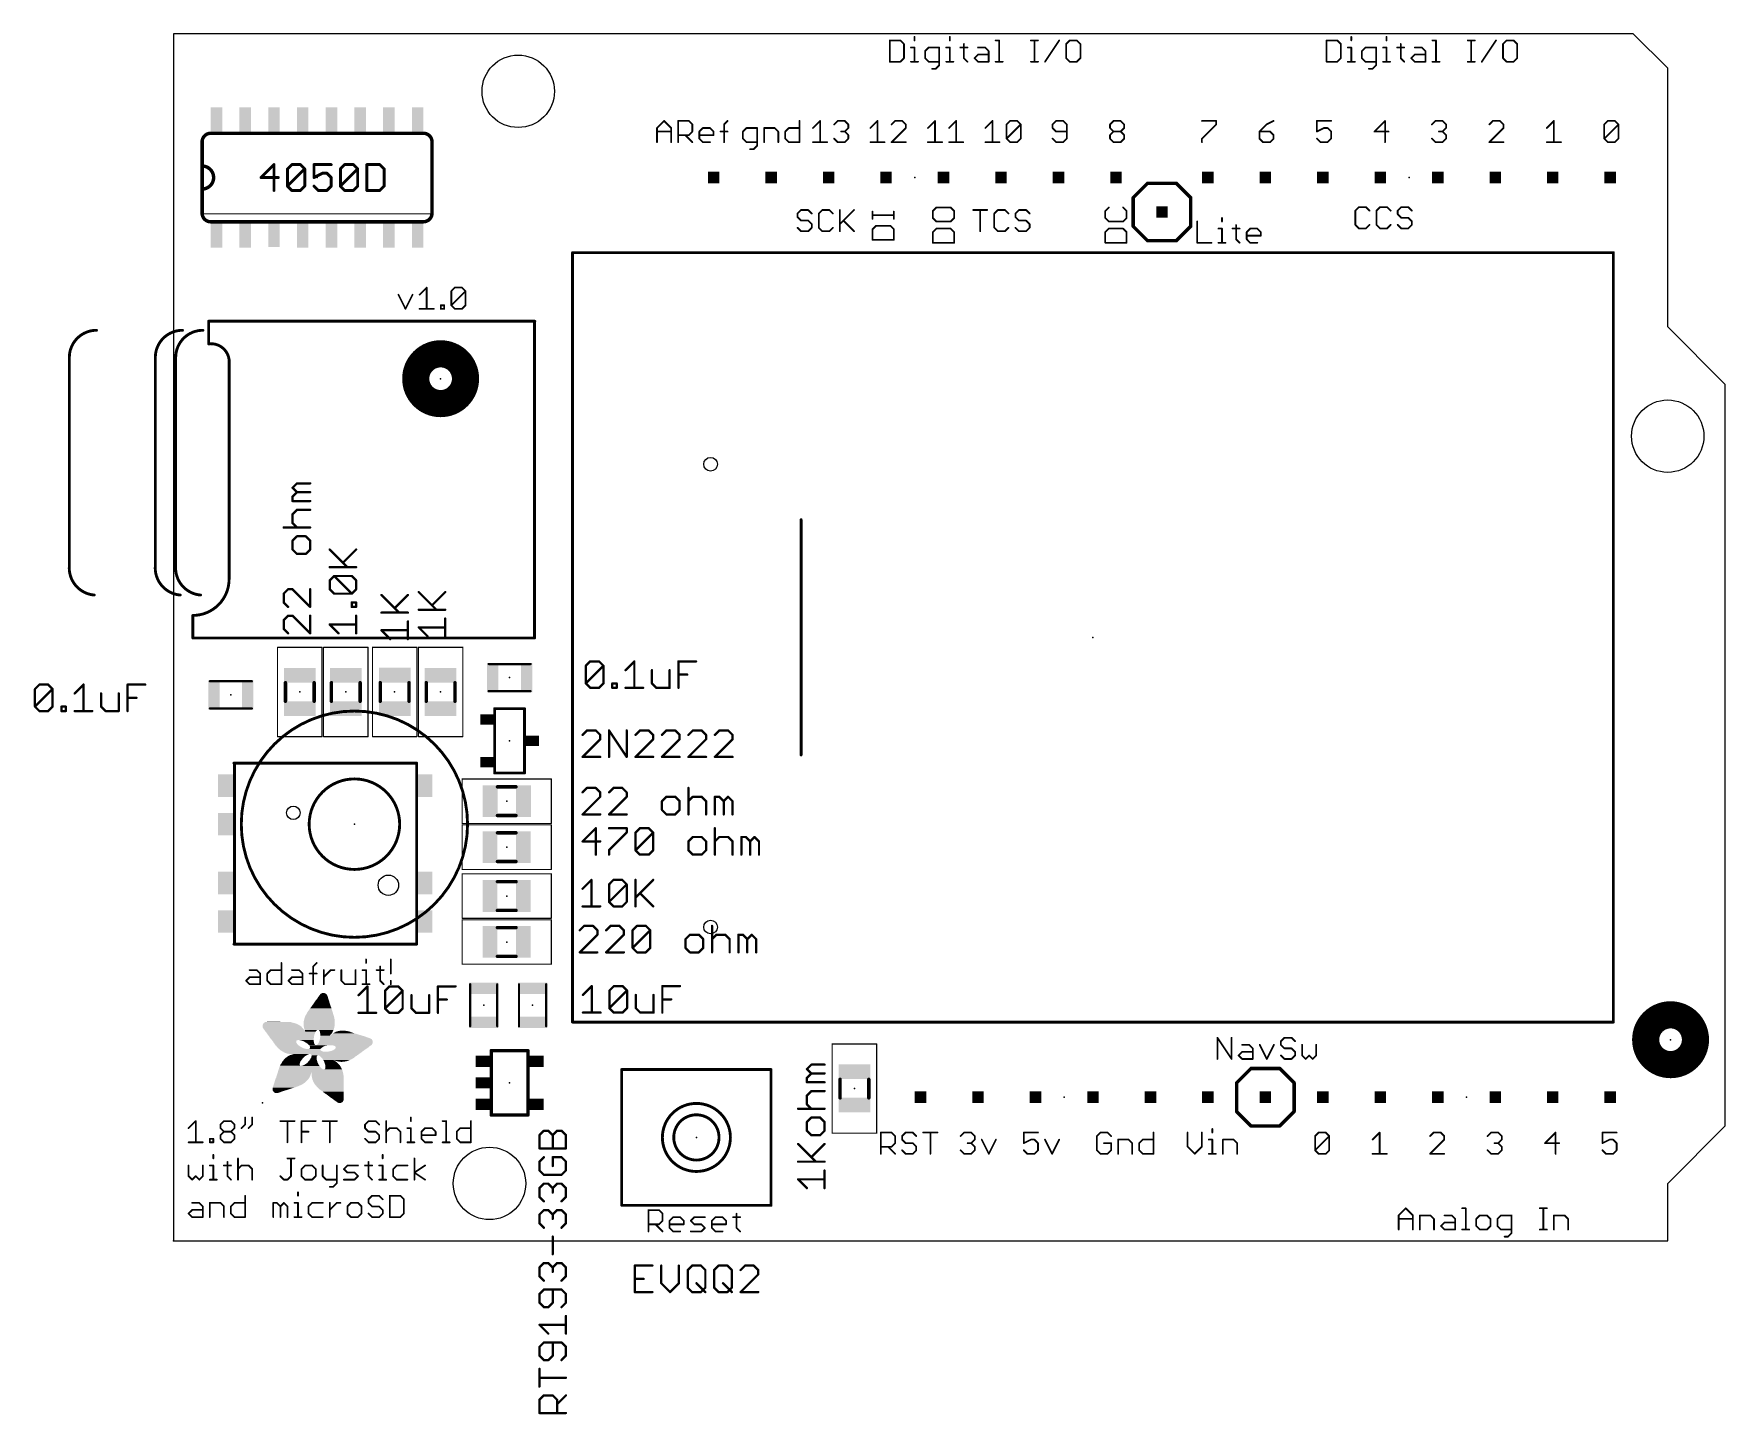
# Model space of a CAD drawing. Extents: x -6.2 to 68.6, y -7.7 to 53.3.
import ezdxf

# ---------------------------------------------------------------- set-up
doc = ezdxf.new("R2010")
doc.units = 0
for name, color, linetype in [('20', 53, 'CONTINUOUS'), ('21', 253, 'CONTINUOUS'), ('23', 53, 'CONTINUOUS'), ('27', 253, 'CONTINUOUS'), ('39', 12, 'CONTINUOUS'), ('41', 12, 'CONTINUOUS'), ('51', 253, 'CONTINUOUS')]:
    doc.layers.add(name, color=color, linetype=linetype)

# ---------------------------------------------------------------- blocks, each defined once
blk = doc.blocks.new('RECT')
blk.add_solid([(-0.5, -0.5), (0.5, -0.5), (-0.5, 0.5), (0.5, 0.5)])

msp = doc.modelspace()

# ---------------------------------------------------------------- linework, layer by layer
at = {"layer": '20'}
for p, q in [((64.516, 53.34), (0, 53.34)), ((0, 53.34), (0, 0)), ((66.04, 51.816), (64.516, 53.34)), ((66.04, 40.386), (66.04, 51.816)), ((68.58, 37.846), (66.04, 40.386)), ((68.58, 5.08), (68.58, 37.846)), ((66.04, 2.54), (68.58, 5.08)), ((66.04, 0), (66.04, 2.54)), ((0, 0), (66.04, 0))]:
    msp.add_line(p, q, dxfattribs=at)
for centre, radius in [((15.24, 50.8), 1.6), ((66.04, 35.56), 1.6), ((23.74, 34.32), 0.3), ((5.301, 18.915), 0.3), ((9.501, 15.715), 0.45), ((23.74, 13.87), 0.3), ((13.97, 2.54), 1.6)]:
    msp.add_circle(centre, radius, dxfattribs=at)
at = {"layer": '21'}
for points, const_width in [([(31.6611, 53.0487), (31.6611, 52.1081)], 0.0762), ([(32.1314, 53.0487), (31.6611, 53.0487)], 0.0762), ([(32.2882, 52.8919), (32.1314, 53.0487)], 0.0762), ([(32.7534, 53.2055), (32.7534, 53.0487)], 0.0762), ([(34.3126, 53.2055), (34.3126, 53.0487)], 0.0762), ([(36.3387, 53.0487), (36.4955, 53.0487)], 0.0762), ([(36.4955, 53.0487), (36.4955, 52.1081)], 0.0762), ([(37.8979, 53.0487), (38.2114, 53.0487)], 0.0762), ([(38.0547, 52.1081), (38.0547, 53.0487)], 0.0762), ([(38.5216, 52.1081), (39.1486, 53.0487)], 0.0762), ([(39.6138, 53.0487), (39.4571, 52.8919)], 0.0762), ([(39.9274, 53.0487), (39.6138, 53.0487)], 0.0762), ([(40.0842, 52.8919), (39.9274, 53.0487)], 0.0762), ([(50.9651, 53.0487), (50.9651, 52.1081)], 0.0762), ([(51.4354, 53.0487), (50.9651, 53.0487)], 0.0762), ([(51.5922, 52.8919), (51.4354, 53.0487)], 0.0762), ([(52.0574, 53.2055), (52.0574, 53.0487)], 0.0762), ([(53.6166, 53.2055), (53.6166, 53.0487)], 0.0762), ([(55.6427, 53.0487), (55.7995, 53.0487)], 0.0762), ([(55.7995, 53.0487), (55.7995, 52.1081)], 0.0762), ([(57.2019, 53.0487), (57.5154, 53.0487)], 0.0762), ([(57.3587, 52.1081), (57.3587, 53.0487)], 0.0762), ([(57.8256, 52.1081), (58.4526, 53.0487)], 0.0762), ([(58.9179, 53.0487), (58.7611, 52.8919)], 0.0762), ([(59.2314, 53.0487), (58.9179, 53.0487)], 0.0762), ([(59.3882, 52.8919), (59.2314, 53.0487)], 0.0762), ([(32.2882, 52.2649), (32.2882, 52.8919)], 0.0762), ([(32.5966, 52.7352), (32.7534, 52.7352)], 0.0762), ([(32.7534, 52.7352), (32.7534, 52.1081)], 0.0762), ([(33.3771, 52.7352), (33.2203, 52.5784)], 0.0762), ([(33.2203, 52.5784), (33.2203, 52.2649)], 0.0762), ([(33.8474, 52.7352), (33.3771, 52.7352)], 0.0762), ([(33.8474, 51.9513), (33.8474, 52.7352)], 0.0762), ([(34.1558, 52.7352), (34.3126, 52.7352)], 0.0762), ([(34.3126, 52.7352), (34.3126, 52.1081)], 0.0762), ([(34.7795, 52.7352), (35.093, 52.7352)], 0.0762), ([(34.9363, 52.8919), (34.9363, 52.2649)], 0.0762), ([(35.4032, 52.2649), (35.5599, 52.4216)], 0.0762), ([(35.5599, 52.7352), (35.8735, 52.7352)], 0.0762), ([(35.5599, 52.4216), (36.0302, 52.4216)], 0.0762), ([(35.8735, 52.7352), (36.0302, 52.5784)], 0.0762), ([(36.0302, 52.5784), (36.0302, 52.1081)], 0.0762), ([(39.4571, 52.8919), (39.4571, 52.2649)], 0.0762), ([(40.0842, 52.2649), (40.0842, 52.8919)], 0.0762), ([(51.5922, 52.2649), (51.5922, 52.8919)], 0.0762), ([(51.9006, 52.7352), (52.0574, 52.7352)], 0.0762), ([(52.0574, 52.7352), (52.0574, 52.1081)], 0.0762), ([(52.6811, 52.7352), (52.5243, 52.5784)], 0.0762), ([(52.5243, 52.5784), (52.5243, 52.2649)], 0.0762), ([(53.1514, 52.7352), (52.6811, 52.7352)], 0.0762), ([(53.1514, 51.9513), (53.1514, 52.7352)], 0.0762), ([(53.4598, 52.7352), (53.6166, 52.7352)], 0.0762), ([(53.6166, 52.7352), (53.6166, 52.1081)], 0.0762), ([(54.0835, 52.7352), (54.397, 52.7352)], 0.0762), ([(54.2403, 52.8919), (54.2403, 52.2649)], 0.0762), ([(54.7072, 52.2649), (54.8639, 52.4216)], 0.0762), ([(54.8639, 52.7352), (55.1775, 52.7352)], 0.0762), ([(54.8639, 52.4216), (55.3342, 52.4216)], 0.0762), ([(55.1775, 52.7352), (55.3342, 52.5784)], 0.0762), ([(55.3342, 52.5784), (55.3342, 52.1081)], 0.0762), ([(58.7611, 52.8919), (58.7611, 52.2649)], 0.0762), ([(59.3882, 52.2649), (59.3882, 52.8919)], 0.0762), ([(31.6611, 52.1081), (32.1314, 52.1081)], 0.0762), ([(32.1314, 52.1081), (32.2882, 52.2649)], 0.0762), ([(32.5966, 52.1081), (32.9102, 52.1081)], 0.0762), ([(33.2203, 52.2649), (33.3771, 52.1081)], 0.0762), ([(33.3771, 52.1081), (33.8474, 52.1081)], 0.0762), ([(33.5338, 51.7946), (33.6906, 51.7946)], 0.0762), ([(33.6906, 51.7946), (33.8474, 51.9513)], 0.0762), ([(34.1558, 52.1081), (34.4693, 52.1081)], 0.0762), ([(34.9363, 52.2649), (35.093, 52.1081)], 0.0762), ([(35.5599, 52.1081), (35.4032, 52.2649)], 0.0762), ([(36.0302, 52.1081), (35.5599, 52.1081)], 0.0762), ([(36.3387, 52.1081), (36.6522, 52.1081)], 0.0762), ([(37.8979, 52.1081), (38.2114, 52.1081)], 0.0762), ([(39.4571, 52.2649), (39.6138, 52.1081)], 0.0762), ([(39.6138, 52.1081), (39.9274, 52.1081)], 0.0762), ([(39.9274, 52.1081), (40.0842, 52.2649)], 0.0762), ([(50.9651, 52.1081), (51.4354, 52.1081)], 0.0762), ([(51.4354, 52.1081), (51.5922, 52.2649)], 0.0762), ([(51.9006, 52.1081), (52.2142, 52.1081)], 0.0762), ([(52.5243, 52.2649), (52.6811, 52.1081)], 0.0762), ([(52.6811, 52.1081), (53.1514, 52.1081)], 0.0762), ([(52.8378, 51.7946), (52.9946, 51.7946)], 0.0762), ([(52.9946, 51.7946), (53.1514, 51.9513)], 0.0762), ([(53.4598, 52.1081), (53.7734, 52.1081)], 0.0762), ([(54.2403, 52.2649), (54.397, 52.1081)], 0.0762), ([(54.8639, 52.1081), (54.7072, 52.2649)], 0.0762), ([(55.3342, 52.1081), (54.8639, 52.1081)], 0.0762), ([(55.6427, 52.1081), (55.9562, 52.1081)], 0.0762), ([(57.2019, 52.1081), (57.5154, 52.1081)], 0.0762), ([(58.7611, 52.2649), (58.9179, 52.1081)], 0.0762), ([(58.9179, 52.1081), (59.2314, 52.1081)], 0.0762), ([(59.2314, 52.1081), (59.3882, 52.2649)], 0.0762), ([(21.3729, 49.1792), (21.6864, 49.4927)], 0.0762), ([(21.6864, 49.4927), (21.9999, 49.1792)], 0.0762), ([(22.3084, 48.5521), (22.3084, 49.4927)], 0.0762), ([(22.3084, 49.4927), (22.7787, 49.4927)], 0.0762), ([(22.7787, 49.4927), (22.9354, 49.3359)], 0.0762), ([(22.9354, 49.3359), (22.9354, 49.0224)], 0.0762), ([(24.3362, 49.3359), (24.493, 49.4927)], 0.0762), ([(24.3362, 48.5521), (24.3362, 49.3359)], 0.0762), ([(27.6697, 49.4927), (27.6697, 48.5521)], 0.0762), ([(28.2661, 49.1792), (28.5796, 49.4927)], 0.0762), ([(28.5796, 49.4927), (28.5796, 48.5521)], 0.0762), ([(29.2016, 49.3359), (29.3583, 49.4927)], 0.0762), ([(29.3583, 49.4927), (29.6719, 49.4927)], 0.0762), ([(29.6719, 49.4927), (29.8286, 49.3359)], 0.0762), ([(29.8286, 49.3359), (29.8286, 49.1792)], 0.0762), ([(30.8061, 49.1792), (31.1196, 49.4927)], 0.0762), ([(31.1196, 49.4927), (31.1196, 48.5521)], 0.0762), ([(31.8983, 49.4927), (31.7416, 49.3359)], 0.0762), ([(32.2119, 49.4927), (31.8983, 49.4927)], 0.0762), ([(32.3687, 49.3359), (32.2119, 49.4927)], 0.0762), ([(32.3687, 49.1792), (32.3687, 49.3359)], 0.0762), ([(33.3461, 49.1792), (33.6596, 49.4927)], 0.0762), ([(33.6596, 49.4927), (33.6596, 48.5521)], 0.0762), ([(34.2816, 49.1792), (34.5951, 49.4927)], 0.0762), ([(34.5951, 49.4927), (34.5951, 48.5521)], 0.0762), ([(35.8861, 49.1792), (36.1996, 49.4927)], 0.0762), ([(36.1996, 49.4927), (36.1996, 48.5521)], 0.0762), ([(36.8216, 49.3359), (36.9783, 49.4927)], 0.0762), ([(36.8216, 48.7089), (36.8216, 49.3359)], 0.0762), ([(36.8216, 48.7089), (37.4487, 49.3359)], 0.0762), ([(36.9783, 49.4927), (37.2919, 49.4927)], 0.0762), ([(37.2919, 49.4927), (37.4487, 49.3359)], 0.0762), ([(37.4487, 49.3359), (37.4487, 48.7089)], 0.0762), ([(39.0103, 49.4927), (38.8536, 49.3359)], 0.0762), ([(38.8536, 49.3359), (38.8536, 49.1792)], 0.0762), ([(39.3239, 49.4927), (39.0103, 49.4927)], 0.0762), ([(39.4807, 49.3359), (39.3239, 49.4927)], 0.0762), ([(39.4807, 48.7089), (39.4807, 49.3359)], 0.0762), ([(41.3936, 49.3359), (41.5503, 49.4927)], 0.0762), ([(41.3936, 49.1792), (41.3936, 49.3359)], 0.0762), ([(41.5503, 49.4927), (41.8639, 49.4927)], 0.0762), ([(41.8639, 49.4927), (42.0207, 49.3359)], 0.0762), ([(42.0207, 49.3359), (42.0207, 49.1792)], 0.0762), ([(45.4576, 49.4927), (46.0847, 49.4927)], 0.0762), ([(46.0847, 49.3359), (45.4576, 48.7089)], 0.0762), ([(46.0847, 49.4927), (46.0847, 49.3359)], 0.0762), ([(48.3111, 49.3359), (47.9976, 49.0224)], 0.0762), ([(48.6247, 49.4927), (48.3111, 49.3359)], 0.0762), ([(51.1647, 49.4927), (50.5376, 49.4927)], 0.0762), ([(50.5376, 49.4927), (50.5376, 49.0224)], 0.0762), ([(53.5479, 49.4927), (53.0776, 49.0224)], 0.0762), ([(53.5479, 48.5521), (53.5479, 49.4927)], 0.0762), ([(55.6176, 49.3359), (55.7743, 49.4927)], 0.0762), ([(55.7743, 49.4927), (56.0879, 49.4927)], 0.0762), ([(56.0879, 49.4927), (56.2447, 49.3359)], 0.0762), ([(56.2447, 49.3359), (56.2447, 49.1792)], 0.0762), ([(58.3143, 49.4927), (58.1576, 49.3359)], 0.0762), ([(58.6279, 49.4927), (58.3143, 49.4927)], 0.0762), ([(58.7847, 49.3359), (58.6279, 49.4927)], 0.0762), ([(58.7847, 49.1792), (58.7847, 49.3359)], 0.0762), ([(60.6976, 49.1792), (61.0111, 49.4927)], 0.0762), ([(61.0111, 49.4927), (61.0111, 48.5521)], 0.0762), ([(63.2376, 49.3359), (63.3943, 49.4927)], 0.0762), ([(63.2376, 48.7089), (63.2376, 49.3359)], 0.0762), ([(63.2376, 48.7089), (63.8647, 49.3359)], 0.0762), ([(63.3943, 49.4927), (63.7079, 49.4927)], 0.0762), ([(63.7079, 49.4927), (63.8647, 49.3359)], 0.0762), ([(63.8647, 49.3359), (63.8647, 48.7089)], 0.0762), ([(1.27, 48.5648), (1.27, 47.498)], 0.1524), ([(11.049, 48.9458), (1.651, 48.9458)], 0.1524), ([(11.43, 45.4152), (11.43, 48.5648)], 0.1524), ([(21.3729, 48.5521), (21.3729, 49.1792)], 0.0762), ([(21.3729, 49.0224), (21.9999, 49.0224)], 0.0762), ([(21.9999, 49.1792), (21.9999, 48.5521)], 0.0762), ([(22.7787, 48.8656), (22.3084, 48.8656)], 0.0762), ([(22.6219, 48.8656), (22.9354, 48.5521)], 0.0762), ([(22.9354, 49.0224), (22.7787, 48.8656)], 0.0762), ([(23.2439, 49.0224), (23.4007, 49.1792)], 0.0762), ([(23.2439, 48.7089), (23.2439, 49.0224)], 0.0762), ([(23.871, 48.8656), (23.2439, 48.8656)], 0.0762), ([(23.4007, 48.5521), (23.2439, 48.7089)], 0.0762), ([(23.4007, 49.1792), (23.7142, 49.1792)], 0.0762), ([(23.7142, 48.5521), (23.4007, 48.5521)], 0.0762), ([(23.7142, 49.1792), (23.871, 49.0224)], 0.0762), ([(23.871, 49.0224), (23.871, 48.8656)], 0.0762), ([(24.1794, 49.0224), (24.493, 49.0224)], 0.0762), ([(25.3283, 49.1792), (25.1715, 49.0224)], 0.0762), ([(25.1715, 49.0224), (25.1715, 48.7089)], 0.0762), ([(25.1715, 48.7089), (25.3283, 48.5521)], 0.0762), ([(25.7986, 49.1792), (25.3283, 49.1792)], 0.0762), ([(25.3283, 48.5521), (25.7986, 48.5521)], 0.0762), ([(25.7986, 48.3953), (25.7986, 49.1792)], 0.0762), ([(26.1071, 48.5521), (26.1071, 49.1792)], 0.0762), ([(26.1071, 49.1792), (26.5774, 49.1792)], 0.0762), ([(26.5774, 49.1792), (26.7341, 49.0224)], 0.0762), ([(26.7341, 49.0224), (26.7341, 48.5521)], 0.0762), ([(27.0426, 49.0224), (27.1993, 49.1792)], 0.0762), ([(27.0426, 48.7089), (27.0426, 49.0224)], 0.0762), ([(27.1993, 48.5521), (27.0426, 48.7089)], 0.0762), ([(27.1993, 49.1792), (27.6697, 49.1792)], 0.0762), ([(27.6697, 48.5521), (27.1993, 48.5521)], 0.0762), ([(28.2661, 48.5521), (28.8931, 48.5521)], 0.0762), ([(29.3583, 48.5521), (29.2016, 48.7089)], 0.0762), ([(29.6719, 48.5521), (29.3583, 48.5521)], 0.0762), ([(29.6719, 49.0224), (29.5151, 49.0224)], 0.0762), ([(29.8286, 49.1792), (29.6719, 49.0224)], 0.0762), ([(29.6719, 49.0224), (29.8286, 48.8656)], 0.0762), ([(29.8286, 48.7089), (29.6719, 48.5521)], 0.0762), ([(29.8286, 48.8656), (29.8286, 48.7089)], 0.0762), ([(30.8061, 48.5521), (31.4331, 48.5521)], 0.0762), ([(31.7416, 48.5521), (32.3687, 49.1792)], 0.0762), ([(32.3687, 48.5521), (31.7416, 48.5521)], 0.0762), ([(33.3461, 48.5521), (33.9731, 48.5521)], 0.0762), ([(34.2816, 48.5521), (34.9087, 48.5521)], 0.0762), ([(35.8861, 48.5521), (36.5131, 48.5521)], 0.0762), ([(36.9783, 48.5521), (36.8216, 48.7089)], 0.0762), ([(37.2919, 48.5521), (36.9783, 48.5521)], 0.0762), ([(37.4487, 48.7089), (37.2919, 48.5521)], 0.0762), ([(38.8536, 49.1792), (39.0103, 49.0224)], 0.0762), ([(38.8536, 48.7089), (39.0103, 48.5521)], 0.0762), ([(39.0103, 49.0224), (39.4807, 49.0224)], 0.0762), ([(39.0103, 48.5521), (39.3239, 48.5521)], 0.0762), ([(39.3239, 48.5521), (39.4807, 48.7089)], 0.0762), ([(41.5503, 49.0224), (41.3936, 49.1792)], 0.0762), ([(41.3936, 48.8656), (41.5503, 49.0224)], 0.0762), ([(41.3936, 48.7089), (41.3936, 48.8656)], 0.0762), ([(41.5503, 48.5521), (41.3936, 48.7089)], 0.0762), ([(41.5503, 49.0224), (41.8639, 49.0224)], 0.0762), ([(41.8639, 48.5521), (41.5503, 48.5521)], 0.0762), ([(42.0207, 49.1792), (41.8639, 49.0224)], 0.0762), ([(41.8639, 49.0224), (42.0207, 48.8656)], 0.0762), ([(42.0207, 48.7089), (41.8639, 48.5521)], 0.0762), ([(42.0207, 48.8656), (42.0207, 48.7089)], 0.0762), ([(45.4576, 48.7089), (45.4576, 48.5521)], 0.0762), ([(47.9976, 49.0224), (47.9976, 48.7089)], 0.0762), ([(48.4679, 49.0224), (47.9976, 49.0224)], 0.0762), ([(47.9976, 48.7089), (48.1543, 48.5521)], 0.0762), ([(48.1543, 48.5521), (48.4679, 48.5521)], 0.0762), ([(48.6247, 48.8656), (48.4679, 49.0224)], 0.0762), ([(48.4679, 48.5521), (48.6247, 48.7089)], 0.0762), ([(48.6247, 48.7089), (48.6247, 48.8656)], 0.0762), ([(50.5376, 49.0224), (50.8511, 49.1792)], 0.0762), ([(50.6943, 48.5521), (50.5376, 48.7089)], 0.0762), ([(51.0079, 48.5521), (50.6943, 48.5521)], 0.0762), ([(50.8511, 49.1792), (51.0079, 49.1792)], 0.0762), ([(51.0079, 49.1792), (51.1647, 49.0224)], 0.0762), ([(51.1647, 48.7089), (51.0079, 48.5521)], 0.0762), ([(51.1647, 49.0224), (51.1647, 48.7089)], 0.0762), ([(53.0776, 49.0224), (53.7047, 49.0224)], 0.0762), ([(55.7743, 48.5521), (55.6176, 48.7089)], 0.0762), ([(56.0879, 48.5521), (55.7743, 48.5521)], 0.0762), ([(56.0879, 49.0224), (55.9311, 49.0224)], 0.0762), ([(56.2447, 49.1792), (56.0879, 49.0224)], 0.0762), ([(56.0879, 49.0224), (56.2447, 48.8656)], 0.0762), ([(56.2447, 48.7089), (56.0879, 48.5521)], 0.0762), ([(56.2447, 48.8656), (56.2447, 48.7089)], 0.0762), ([(58.1576, 48.5521), (58.7847, 49.1792)], 0.0762), ([(58.7847, 48.5521), (58.1576, 48.5521)], 0.0762), ([(60.6976, 48.5521), (61.3247, 48.5521)], 0.0762), ([(63.3943, 48.5521), (63.2376, 48.7089)], 0.0762), ([(63.7079, 48.5521), (63.3943, 48.5521)], 0.0762), ([(63.8647, 48.7089), (63.7079, 48.5521)], 0.0762), ([(25.4851, 48.2386), (25.6418, 48.2386)], 0.0762), ([(25.6418, 48.2386), (25.7986, 48.3953)], 0.0762), ([(1.27, 47.498), (1.27, 46.482)], 0.1524), ([(1.27, 46.482), (1.27, 45.4152)], 0.1524), ([(43.053, 46.736), (42.418, 46.101)], 0.1524), ([(43.053, 46.736), (44.323, 46.736)], 0.1524), ([(44.323, 46.736), (44.958, 46.101)], 0.1524), ([(33.7221, 45.6697), (33.5653, 45.5129)], 0.0762), ([(34.3491, 45.6697), (33.7221, 45.6697)], 0.0762), ([(34.5059, 45.5129), (34.3491, 45.6697)], 0.0762), ([(41.3421, 45.6697), (41.1853, 45.5129)], 0.0762), ([(42.1259, 45.5129), (41.9691, 45.6697)], 0.0762), ([(42.418, 46.101), (42.418, 44.831)], 0.1524), ([(44.958, 46.101), (44.958, 44.831)], 0.1524), ([(52.3919, 45.6827), (52.2351, 45.5259)], 0.0762), ([(52.7054, 45.6827), (52.3919, 45.6827)], 0.0762), ([(52.8622, 45.5259), (52.7054, 45.6827)], 0.0762), ([(53.3274, 45.6827), (53.1706, 45.5259)], 0.0762), ([(53.6409, 45.6827), (53.3274, 45.6827)], 0.0762), ([(53.7977, 45.5259), (53.6409, 45.6827)], 0.0762), ([(54.2629, 45.6827), (54.1061, 45.5259)], 0.0762), ([(54.5764, 45.6827), (54.2629, 45.6827)], 0.0762), ([(54.7332, 45.5259), (54.5764, 45.6827)], 0.0762), ([(1.27, 45.3898), (11.43, 45.3898)], 0.0508), ([(1.651, 45.0342), (11.049, 45.0342)], 0.1524), ([(27.7413, 45.5557), (27.5845, 45.3989)], 0.0762), ([(27.5845, 45.3989), (27.5845, 45.2422)], 0.0762), ([(27.5845, 45.2422), (27.7413, 45.0854)], 0.0762), ([(28.0548, 45.5557), (27.7413, 45.5557)], 0.0762), ([(27.7413, 45.0854), (28.0548, 45.0854)], 0.0762), ([(28.2116, 45.3989), (28.0548, 45.5557)], 0.0762), ([(28.0548, 45.0854), (28.2116, 44.9286)], 0.0762), ([(28.2116, 44.9286), (28.2116, 44.7719)], 0.0762), ([(28.6768, 45.5557), (28.5201, 45.3989)], 0.0762), ([(28.5201, 45.3989), (28.5201, 44.7719)], 0.0762), ([(28.9904, 45.5557), (28.6768, 45.5557)], 0.0762), ([(29.1471, 45.3989), (28.9904, 45.5557)], 0.0762), ([(29.4556, 45.5557), (29.4556, 44.6151)], 0.0762), ([(29.4556, 44.9286), (30.0827, 45.5557)], 0.0762), ([(29.6123, 45.0854), (30.0827, 44.6151)], 0.0762), ([(30.8983, 45.1696), (30.8983, 45.4832)], 0.0762), ([(31.8389, 45.3264), (30.8983, 45.3264)], 0.0762), ([(31.0551, 44.8612), (30.8983, 44.7044)], 0.0762), ([(31.6821, 44.8612), (31.0551, 44.8612)], 0.0762), ([(31.8389, 44.7044), (31.6821, 44.8612)], 0.0762), ([(31.8389, 45.1696), (31.8389, 45.4832)], 0.0762), ([(33.5653, 45.5129), (33.5653, 45.1994)], 0.0762), ([(33.5653, 45.1994), (33.7221, 45.0426)], 0.0762), ([(33.7221, 45.0426), (34.3491, 45.0426)], 0.0762), ([(34.3491, 45.0426), (34.5059, 45.1994)], 0.0762), ([(34.5059, 45.1994), (34.5059, 45.5129)], 0.0762), ([(35.3441, 45.5557), (35.9712, 45.5557)], 0.0762), ([(35.6576, 44.6151), (35.6576, 45.5557)], 0.0762), ([(36.4364, 45.5557), (36.2796, 45.3989)], 0.0762), ([(36.2796, 45.3989), (36.2796, 44.7719)], 0.0762), ([(36.7499, 45.5557), (36.4364, 45.5557)], 0.0762), ([(36.9067, 45.3989), (36.7499, 45.5557)], 0.0762), ([(37.3719, 45.5557), (37.2151, 45.3989)], 0.0762), ([(37.2151, 45.3989), (37.2151, 45.2422)], 0.0762), ([(37.2151, 45.2422), (37.3719, 45.0854)], 0.0762), ([(37.6854, 45.5557), (37.3719, 45.5557)], 0.0762), ([(37.3719, 45.0854), (37.6854, 45.0854)], 0.0762), ([(37.8422, 45.3989), (37.6854, 45.5557)], 0.0762), ([(37.6854, 45.0854), (37.8422, 44.9286)], 0.0762), ([(37.8422, 44.9286), (37.8422, 44.7719)], 0.0762), ([(41.1853, 45.5129), (41.1853, 45.1994)], 0.0762), ([(41.1853, 45.1994), (41.3421, 45.0426)], 0.0762), ([(41.3421, 45.0426), (41.9691, 45.0426)], 0.0762), ([(41.9691, 45.0426), (42.1259, 45.1994)], 0.0762), ([(42.1259, 45.1994), (42.1259, 45.5129)], 0.0762), ([(42.418, 44.831), (43.053, 44.196)], 0.1524), ([(44.958, 44.831), (44.323, 44.196)], 0.1524), ([(45.2501, 45.0477), (45.2501, 44.1071)], 0.0762), ([(46.3424, 45.2045), (46.3424, 45.0477)], 0.0762), ([(46.9661, 44.8909), (46.9661, 44.2639)], 0.0762), ([(52.2351, 45.5259), (52.2351, 44.8989)], 0.0762), ([(52.2351, 44.8989), (52.3919, 44.7421)], 0.0762), ([(52.7054, 44.7421), (52.8622, 44.8989)], 0.0762), ([(53.1706, 45.5259), (53.1706, 44.8989)], 0.0762), ([(53.1706, 44.8989), (53.3274, 44.7421)], 0.0762), ([(53.6409, 44.7421), (53.7977, 44.8989)], 0.0762), ([(54.1061, 45.5259), (54.1061, 45.3692)], 0.0762), ([(54.1061, 45.3692), (54.2629, 45.2124)], 0.0762), ([(54.2629, 44.7421), (54.1061, 44.8989)], 0.0762), ([(54.2629, 45.2124), (54.5764, 45.2124)], 0.0762), ([(54.5764, 45.2124), (54.7332, 45.0556)], 0.0762), ([(54.7332, 44.8989), (54.5764, 44.7421)], 0.0762), ([(54.7332, 45.0556), (54.7332, 44.8989)], 0.0762), ([(27.7413, 44.6151), (27.5845, 44.7719)], 0.0762), ([(28.0548, 44.6151), (27.7413, 44.6151)], 0.0762), ([(28.2116, 44.7719), (28.0548, 44.6151)], 0.0762), ([(28.5201, 44.7719), (28.6768, 44.6151)], 0.0762), ([(28.6768, 44.6151), (28.9904, 44.6151)], 0.0762), ([(28.9904, 44.6151), (29.1471, 44.7719)], 0.0762), ([(30.8983, 44.7044), (30.8983, 44.2341)], 0.0762), ([(30.8983, 44.2341), (31.8389, 44.2341)], 0.0762), ([(31.8389, 44.2341), (31.8389, 44.7044)], 0.0762), ([(33.7221, 44.7342), (33.5653, 44.5774)], 0.0762), ([(33.5653, 44.5774), (33.5653, 44.1071)], 0.0762), ([(33.5653, 44.1071), (34.5059, 44.1071)], 0.0762), ([(34.3491, 44.7342), (33.7221, 44.7342)], 0.0762), ([(34.5059, 44.5774), (34.3491, 44.7342)], 0.0762), ([(34.5059, 44.1071), (34.5059, 44.5774)], 0.0762), ([(36.2796, 44.7719), (36.4364, 44.6151)], 0.0762), ([(36.4364, 44.6151), (36.7499, 44.6151)], 0.0762), ([(36.7499, 44.6151), (36.9067, 44.7719)], 0.0762), ([(37.3719, 44.6151), (37.2151, 44.7719)], 0.0762), ([(37.6854, 44.6151), (37.3719, 44.6151)], 0.0762), ([(37.8422, 44.7719), (37.6854, 44.6151)], 0.0762), ([(41.3421, 44.7342), (41.1853, 44.5774)], 0.0762), ([(41.1853, 44.5774), (41.1853, 44.1071)], 0.0762), ([(41.1853, 44.1071), (42.1259, 44.1071)], 0.0762), ([(41.9691, 44.7342), (41.3421, 44.7342)], 0.0762), ([(42.1259, 44.5774), (41.9691, 44.7342)], 0.0762), ([(42.1259, 44.1071), (42.1259, 44.5774)], 0.0762), ([(44.323, 44.196), (43.053, 44.196)], 0.1524), ([(45.2501, 44.1071), (45.8772, 44.1071)], 0.0762), ([(46.1856, 44.7342), (46.3424, 44.7342)], 0.0762), ([(46.1856, 44.1071), (46.4992, 44.1071)], 0.0762), ([(46.3424, 44.7342), (46.3424, 44.1071)], 0.0762), ([(46.8093, 44.7342), (47.1228, 44.7342)], 0.0762), ([(46.9661, 44.2639), (47.1228, 44.1071)], 0.0762), ([(47.433, 44.5774), (47.5897, 44.7342)], 0.0762), ([(47.433, 44.2639), (47.433, 44.5774)], 0.0762), ([(48.06, 44.4206), (47.433, 44.4206)], 0.0762), ([(47.5897, 44.1071), (47.433, 44.2639)], 0.0762), ([(47.5897, 44.7342), (47.9033, 44.7342)], 0.0762), ([(47.9033, 44.1071), (47.5897, 44.1071)], 0.0762), ([(47.9033, 44.7342), (48.06, 44.5774)], 0.0762), ([(48.06, 44.5774), (48.06, 44.4206)], 0.0762), ([(52.3919, 44.7421), (52.7054, 44.7421)], 0.0762), ([(53.3274, 44.7421), (53.6409, 44.7421)], 0.0762), ([(54.5764, 44.7421), (54.2629, 44.7421)], 0.0762), ([(17.64, 9.67), (17.64, 43.67)], 0.127), ([(17.64, 43.67), (63.64, 43.67)], 0.127), ([(63.64, 43.67), (63.64, 9.67)], 0.127), ([(10.8796, 41.8132), (11.1932, 42.1267)], 0.0762), ([(11.1932, 42.1267), (11.1932, 41.1861)], 0.0762), ([(12.2829, 41.9699), (12.4397, 42.1267)], 0.0762), ([(12.2829, 41.3429), (12.2829, 41.9699)], 0.0762), ([(12.2829, 41.3429), (12.91, 41.9699)], 0.0762), ([(12.4397, 42.1267), (12.7532, 42.1267)], 0.0762), ([(12.7532, 42.1267), (12.91, 41.9699)], 0.0762), ([(12.91, 41.9699), (12.91, 41.3429)], 0.0762), ([(9.9441, 41.8132), (10.2576, 41.1861)], 0.0762), ([(10.2576, 41.1861), (10.5712, 41.8132)], 0.0762), ([(10.8796, 41.1861), (11.5067, 41.1861)], 0.0762), ([(11.8151, 41.1861), (11.8151, 41.3429)], 0.0762), ([(11.8151, 41.3429), (11.9719, 41.3429)], 0.0762), ([(11.9719, 41.1861), (11.8151, 41.1861)], 0.0762), ([(11.9719, 41.3429), (11.9719, 41.1861)], 0.0762), ([(12.4397, 41.1861), (12.2829, 41.3429)], 0.0762), ([(12.7532, 41.1861), (12.4397, 41.1861)], 0.0762), ([(12.91, 41.3429), (12.7532, 41.1861)], 0.0762), ([(15.962, 40.64), (1.562, 40.64)], 0.127), ([(1.562, 40.64), (1.562, 39.64)], 0.127), ([(15.962, 26.64), (15.962, 40.64)], 0.127), ([(-4.598, 39.04), (-4.598, 29.84)], 0.127), ([(-0.798, 39.04), (-0.798, 29.84)], 0.127), ([(0.102, 39.04), (0.102, 29.84)], 0.127), ([(2.462, 38.94), (2.462, 29.24)], 0.127), ([(27.74, 31.87), (27.74, 21.47)], 0.127), ([(0.862, 27.64), (0.862, 26.64)], 0.127), ([(0.862, 26.64), (15.962, 26.64)], 0.127), ([(10.726, 21.115), (2.701, 21.115)], 0.127), ([(10.726, 13.115), (2.701, 13.115)], 0.127), ([(3.3699, 11.9682), (3.6834, 11.9682)], 0.0762), ([(3.6834, 11.9682), (3.8402, 11.8114)], 0.0762), ([(4.1486, 11.8114), (4.3054, 11.9682)], 0.0762), ([(4.3054, 11.9682), (4.7757, 11.9682)], 0.0762), ([(4.7757, 12.2817), (4.7757, 11.3411)], 0.0762), ([(5.2409, 11.9682), (5.5544, 11.9682)], 0.0762), ([(5.5544, 11.9682), (5.7112, 11.8114)], 0.0762), ([(6.1764, 12.1249), (6.3332, 12.2817)], 0.0762), ([(6.1764, 11.3411), (6.1764, 12.1249)], 0.0762), ([(6.6433, 11.3411), (6.6433, 11.9682)], 0.0762), ([(6.6433, 11.6546), (6.9569, 11.9682)], 0.0762), ([(6.9569, 11.9682), (7.1136, 11.9682)], 0.0762), ([(7.4229, 11.9682), (7.4229, 11.4979)], 0.0762), ([(8.05, 11.3411), (8.05, 11.9682)], 0.0762), ([(8.3585, 11.9682), (8.5152, 11.9682)], 0.0762), ([(8.5152, 12.4385), (8.5152, 12.2817)], 0.0762), ([(8.5152, 11.9682), (8.5152, 11.3411)], 0.0762), ([(8.9821, 11.9682), (9.2957, 11.9682)], 0.0762), ([(9.1389, 12.1249), (9.1389, 11.4979)], 0.0762), ([(9.6058, 12.4385), (9.6058, 11.8114)], 0.0762), ([(3.2131, 11.4979), (3.3699, 11.6546)], 0.0762), ([(3.3699, 11.3411), (3.2131, 11.4979)], 0.0762), ([(3.3699, 11.6546), (3.8402, 11.6546)], 0.0762), ([(3.8402, 11.3411), (3.3699, 11.3411)], 0.0762), ([(3.8402, 11.8114), (3.8402, 11.3411)], 0.0762), ([(4.1486, 11.4979), (4.1486, 11.8114)], 0.0762), ([(4.3054, 11.3411), (4.1486, 11.4979)], 0.0762), ([(4.7757, 11.3411), (4.3054, 11.3411)], 0.0762), ([(5.0841, 11.4979), (5.2409, 11.6546)], 0.0762), ([(5.2409, 11.3411), (5.0841, 11.4979)], 0.0762), ([(5.2409, 11.6546), (5.7112, 11.6546)], 0.0762), ([(5.7112, 11.3411), (5.2409, 11.3411)], 0.0762), ([(5.7112, 11.8114), (5.7112, 11.3411)], 0.0762), ([(6.0197, 11.8114), (6.3332, 11.8114)], 0.0762), ([(7.4229, 11.4979), (7.5797, 11.3411)], 0.0762), ([(7.5797, 11.3411), (8.05, 11.3411)], 0.0762), ([(8.3585, 11.3411), (8.672, 11.3411)], 0.0762), ([(9.1389, 11.4979), (9.2957, 11.3411)], 0.0762), ([(9.6058, 11.4979), (9.6058, 11.3411)], 0.0762), ([(63.64, 9.67), (17.64, 9.67)], 0.127), ([(46.1391, 8.0391), (46.1391, 8.9797)], 0.0762), ([(46.1391, 8.9797), (46.7662, 8.0391)], 0.0762), ([(46.7662, 8.0391), (46.7662, 8.9797)], 0.0762), ([(49.1024, 8.9797), (48.9457, 8.8229)], 0.0762), ([(49.416, 8.9797), (49.1024, 8.9797)], 0.0762), ([(49.5727, 8.8229), (49.416, 8.9797)], 0.0762), ([(14.049, 8.407), (15.669, 8.407)], 0.1524), ([(14.049, 8.313), (14.049, 8.407)], 0.1524), ([(15.669, 8.407), (15.669, 8.313)], 0.1524), ([(47.0746, 8.1959), (47.2314, 8.3526)], 0.0762), ([(47.2314, 8.0391), (47.0746, 8.1959)], 0.0762), ([(47.2314, 8.6662), (47.5449, 8.6662)], 0.0762), ([(47.2314, 8.3526), (47.7017, 8.3526)], 0.0762), ([(47.5449, 8.6662), (47.7017, 8.5094)], 0.0762), ([(47.7017, 8.5094), (47.7017, 8.0391)], 0.0762), ([(48.0101, 8.6662), (48.3237, 8.0391)], 0.0762), ([(48.3237, 8.0391), (48.6372, 8.6662)], 0.0762), ([(48.9457, 8.8229), (48.9457, 8.6662)], 0.0762), ([(48.9457, 8.6662), (49.1024, 8.5094)], 0.0762), ([(49.1024, 8.0391), (48.9457, 8.1959)], 0.0762), ([(49.1024, 8.5094), (49.416, 8.5094)], 0.0762), ([(49.416, 8.5094), (49.5727, 8.3526)], 0.0762), ([(49.5727, 8.1959), (49.416, 8.0391)], 0.0762), ([(49.5727, 8.3526), (49.5727, 8.1959)], 0.0762), ([(49.8812, 8.6662), (49.8812, 8.1959)], 0.0762), ([(49.8812, 8.1959), (50.0379, 8.0391)], 0.0762), ([(50.0379, 8.0391), (50.1947, 8.1959)], 0.0762), ([(50.1947, 8.1959), (50.3515, 8.0391)], 0.0762), ([(50.3515, 8.0391), (50.5082, 8.1959)], 0.0762), ([(50.5082, 8.1959), (50.5082, 8.6662)], 0.0762), ([(14.049, 7.413), (14.049, 7.507)], 0.1524), ([(15.669, 7.507), (15.669, 6.463)], 0.1524), ([(19.814, 1.572), (19.814, 7.572)], 0.127), ([(19.814, 7.572), (26.414, 7.572)], 0.127), ([(26.414, 7.572), (26.414, 1.572)], 0.127), ([(47.625, 7.62), (46.99, 6.985)], 0.1524), ([(47.7017, 8.0391), (47.2314, 8.0391)], 0.0762), ([(47.625, 7.62), (48.895, 7.62)], 0.1524), ([(48.895, 7.62), (49.53, 6.985)], 0.1524), ([(49.416, 8.0391), (49.1024, 8.0391)], 0.0762), ([(46.99, 6.985), (46.99, 5.715)], 0.1524), ([(49.53, 6.985), (49.53, 5.715)], 0.1524), ([(14.049, 6.463), (14.049, 6.557)], 0.1524), ([(0.6731, 4.9832), (0.9866, 5.2967)], 0.0762), ([(0.9866, 5.2967), (0.9866, 4.3561)], 0.0762), ([(2.0764, 5.1399), (2.2331, 5.2967)], 0.0762), ([(2.2331, 5.2967), (2.5467, 5.2967)], 0.0762), ([(2.5467, 5.2967), (2.7034, 5.1399)], 0.0762), ([(3.1687, 5.4535), (3.1687, 5.1399)], 0.0762), ([(3.4822, 5.4535), (3.4822, 5.1399)], 0.0762), ([(4.727, 5.2967), (5.3541, 5.2967)], 0.0762), ([(5.0405, 4.3561), (5.0405, 5.2967)], 0.0762), ([(5.6625, 4.3561), (5.6625, 5.2967)], 0.0762), ([(5.6625, 5.2967), (6.2896, 5.2967)], 0.0762), ([(6.5981, 5.2967), (7.2251, 5.2967)], 0.0762), ([(6.9116, 4.3561), (6.9116, 5.2967)], 0.0762), ([(8.6259, 5.2967), (8.4691, 5.1399)], 0.0762), ([(8.9394, 5.2967), (8.6259, 5.2967)], 0.0762), ([(9.0962, 5.1399), (8.9394, 5.2967)], 0.0762), ([(9.4046, 5.2967), (9.4046, 4.3561)], 0.0762), ([(10.4969, 5.4535), (10.4969, 5.2967)], 0.0762), ([(11.8993, 5.2967), (12.0561, 5.2967)], 0.0762), ([(12.0561, 5.2967), (12.0561, 4.3561)], 0.0762), ([(13.1501, 5.2967), (13.1501, 4.3561)], 0.0762), ([(14.049, 5.563), (14.049, 5.657)], 0.1524), ([(15.669, 5.563), (14.049, 5.563)], 0.1524), ([(15.669, 5.657), (15.669, 5.563)], 0.1524), ([(46.99, 5.715), (47.625, 5.08)], 0.1524), ([(49.53, 5.715), (48.895, 5.08)], 0.1524), ([(1.6086, 4.3561), (1.6086, 4.5129)], 0.0762), ([(1.6086, 4.5129), (1.7654, 4.5129)], 0.0762), ([(1.7654, 4.5129), (1.7654, 4.3561)], 0.0762), ([(2.0764, 4.9832), (2.0764, 5.1399)], 0.0762), ([(2.2331, 4.8264), (2.0764, 4.9832)], 0.0762), ([(2.0764, 4.6696), (2.2331, 4.8264)], 0.0762), ([(2.0764, 4.5129), (2.0764, 4.6696)], 0.0762), ([(2.2331, 4.3561), (2.0764, 4.5129)], 0.0762), ([(2.2331, 4.8264), (2.5467, 4.8264)], 0.0762), ([(2.7034, 4.9832), (2.5467, 4.8264)], 0.0762), ([(2.5467, 4.8264), (2.7034, 4.6696)], 0.0762), ([(2.7034, 4.5129), (2.5467, 4.3561)], 0.0762), ([(2.7034, 5.1399), (2.7034, 4.9832)], 0.0762), ([(2.7034, 4.6696), (2.7034, 4.5129)], 0.0762), ([(3.1687, 5.1399), (3.0119, 4.9832)], 0.0762), ([(3.4822, 5.1399), (3.3254, 4.9832)], 0.0762), ([(5.6625, 4.8264), (5.9761, 4.8264)], 0.0762), ([(8.4691, 5.1399), (8.4691, 4.9832)], 0.0762), ([(8.4691, 4.9832), (8.6259, 4.8264)], 0.0762), ([(8.6259, 4.3561), (8.4691, 4.5129)], 0.0762), ([(8.6259, 4.8264), (8.9394, 4.8264)], 0.0762), ([(8.9394, 4.8264), (9.0962, 4.6696)], 0.0762), ([(9.0962, 4.5129), (8.9394, 4.3561)], 0.0762), ([(9.0962, 4.6696), (9.0962, 4.5129)], 0.0762), ([(9.4046, 4.8264), (9.5614, 4.9832)], 0.0762), ([(9.5614, 4.9832), (9.8749, 4.9832)], 0.0762), ([(9.8749, 4.9832), (10.0317, 4.8264)], 0.0762), ([(10.0317, 4.8264), (10.0317, 4.3561)], 0.0762), ([(10.3401, 4.9832), (10.4969, 4.9832)], 0.0762), ([(10.4969, 4.9832), (10.4969, 4.3561)], 0.0762), ([(10.9638, 4.8264), (11.1206, 4.9832)], 0.0762), ([(10.9638, 4.5129), (10.9638, 4.8264)], 0.0762), ([(11.5909, 4.6696), (10.9638, 4.6696)], 0.0762), ([(11.1206, 4.3561), (10.9638, 4.5129)], 0.0762), ([(11.1206, 4.9832), (11.4341, 4.9832)], 0.0762), ([(11.4341, 4.9832), (11.5909, 4.8264)], 0.0762), ([(11.5909, 4.8264), (11.5909, 4.6696)], 0.0762), ([(12.523, 4.8264), (12.6798, 4.9832)], 0.0762), ([(12.523, 4.5129), (12.523, 4.8264)], 0.0762), ([(12.6798, 4.3561), (12.523, 4.5129)], 0.0762), ([(12.6798, 4.9832), (13.1501, 4.9832)], 0.0762), ([(31.27, 3.8481), (31.27, 4.7887)], 0.0762), ([(31.27, 4.7887), (31.7403, 4.7887)], 0.0762), ([(31.7403, 4.7887), (31.8971, 4.6319)], 0.0762), ([(31.8971, 4.6319), (31.8971, 4.3184)], 0.0762), ([(32.3623, 4.7887), (32.2055, 4.6319)], 0.0762), ([(32.2055, 4.6319), (32.2055, 4.4752)], 0.0762), ([(32.2055, 4.4752), (32.3623, 4.3184)], 0.0762), ([(32.6758, 4.7887), (32.3623, 4.7887)], 0.0762), ([(32.8326, 4.6319), (32.6758, 4.7887)], 0.0762), ([(33.141, 4.7887), (33.7681, 4.7887)], 0.0762), ([(33.4546, 3.8481), (33.4546, 4.7887)], 0.0762), ([(34.7904, 4.6319), (34.9472, 4.7887)], 0.0762), ([(34.9472, 4.7887), (35.2607, 4.7887)], 0.0762), ([(35.2607, 4.7887), (35.4175, 4.6319)], 0.0762), ([(35.4175, 4.4752), (35.2607, 4.3184)], 0.0762), ([(35.4175, 4.6319), (35.4175, 4.4752)], 0.0762), ([(35.7259, 4.4752), (36.0395, 3.8481)], 0.0762), ([(36.0395, 3.8481), (36.353, 4.4752)], 0.0762), ([(38.2115, 4.7887), (37.5844, 4.7887)], 0.0762), ([(37.5844, 4.7887), (37.5844, 4.3184)], 0.0762), ([(37.5844, 4.3184), (37.8979, 4.4752)], 0.0762), ([(37.8979, 4.4752), (38.0547, 4.4752)], 0.0762), ([(38.0547, 4.4752), (38.2115, 4.3184)], 0.0762), ([(38.5199, 4.4752), (38.8335, 3.8481)], 0.0762), ([(38.8335, 3.8481), (39.147, 4.4752)], 0.0762), ([(40.972, 4.7887), (40.8152, 4.6319)], 0.0762), ([(40.8152, 4.6319), (40.8152, 4.0049)], 0.0762), ([(41.2855, 4.7887), (40.972, 4.7887)], 0.0762), ([(41.4423, 4.6319), (41.2855, 4.7887)], 0.0762), ([(41.7507, 3.8481), (41.7507, 4.4752)], 0.0762), ([(41.7507, 4.4752), (42.221, 4.4752)], 0.0762), ([(42.221, 4.4752), (42.3778, 4.3184)], 0.0762), ([(42.6862, 4.3184), (42.843, 4.4752)], 0.0762), ([(42.843, 4.4752), (43.3133, 4.4752)], 0.0762), ([(43.3133, 4.7887), (43.3133, 3.8481)], 0.0762), ([(44.8234, 4.7887), (44.8234, 4.1616)], 0.0762), ([(45.4505, 4.1616), (45.4505, 4.7887)], 0.0762), ([(45.7589, 4.4752), (45.9157, 4.4752)], 0.0762), ([(45.9157, 4.9455), (45.9157, 4.7887)], 0.0762), ([(45.9157, 4.4752), (45.9157, 3.8481)], 0.0762), ([(46.3826, 3.8481), (46.3826, 4.4752)], 0.0762), ([(46.3826, 4.4752), (46.8529, 4.4752)], 0.0762), ([(46.8529, 4.4752), (47.0097, 4.3184)], 0.0762), ([(48.895, 5.08), (47.625, 5.08)], 0.1524), ([(50.4571, 4.6319), (50.6139, 4.7887)], 0.0762), ([(50.4571, 4.0049), (50.4571, 4.6319)], 0.0762), ([(50.4571, 4.0049), (51.0842, 4.6319)], 0.0762), ([(50.6139, 4.7887), (50.9274, 4.7887)], 0.0762), ([(50.9274, 4.7887), (51.0842, 4.6319)], 0.0762), ([(51.0842, 4.6319), (51.0842, 4.0049)], 0.0762), ([(52.9971, 4.4752), (53.3106, 4.7887)], 0.0762), ([(53.3106, 4.7887), (53.3106, 3.8481)], 0.0762), ([(55.6939, 4.7887), (55.5371, 4.6319)], 0.0762), ([(55.5371, 3.8481), (56.1642, 4.4752)], 0.0762), ([(56.0074, 4.7887), (55.6939, 4.7887)], 0.0762), ([(56.1642, 4.6319), (56.0074, 4.7887)], 0.0762), ([(56.1642, 4.4752), (56.1642, 4.6319)], 0.0762), ([(58.0771, 4.6319), (58.2339, 4.7887)], 0.0762), ([(58.2339, 4.7887), (58.5474, 4.7887)], 0.0762), ([(58.5474, 4.7887), (58.7042, 4.6319)], 0.0762), ([(58.7042, 4.4752), (58.5474, 4.3184)], 0.0762), ([(58.7042, 4.6319), (58.7042, 4.4752)], 0.0762), ([(61.0874, 4.7887), (60.6171, 4.3184)], 0.0762), ([(61.0874, 3.8481), (61.0874, 4.7887)], 0.0762), ([(63.7842, 4.7887), (63.1571, 4.7887)], 0.0762), ([(63.1571, 4.7887), (63.1571, 4.3184)], 0.0762), ([(63.1571, 4.3184), (63.4706, 4.4752)], 0.0762), ([(63.4706, 4.4752), (63.6274, 4.4752)], 0.0762), ([(63.6274, 4.4752), (63.7842, 4.3184)], 0.0762), ([(0.6731, 4.3561), (1.3002, 4.3561)], 0.0762), ([(1.7654, 4.3561), (1.6086, 4.3561)], 0.0762), ([(1.7654, 3.8025), (1.7654, 3.6457)], 0.0762), ([(2.5467, 4.3561), (2.2331, 4.3561)], 0.0762), ([(8.9394, 4.3561), (8.6259, 4.3561)], 0.0762), ([(9.2495, 3.8025), (9.2495, 3.6457)], 0.0762), ([(10.3401, 4.3561), (10.6537, 4.3561)], 0.0762), ([(11.4341, 4.3561), (11.1206, 4.3561)], 0.0762), ([(11.8993, 4.3561), (12.2129, 4.3561)], 0.0762), ([(13.1501, 4.3561), (12.6798, 4.3561)], 0.0762), ([(31.7403, 4.1616), (31.27, 4.1616)], 0.0762), ([(31.5835, 4.1616), (31.8971, 3.8481)], 0.0762), ([(31.8971, 4.3184), (31.7403, 4.1616)], 0.0762), ([(32.3623, 3.8481), (32.2055, 4.0049)], 0.0762), ([(32.3623, 4.3184), (32.6758, 4.3184)], 0.0762), ([(32.6758, 3.8481), (32.3623, 3.8481)], 0.0762), ([(32.6758, 4.3184), (32.8326, 4.1616)], 0.0762), ([(32.8326, 4.0049), (32.6758, 3.8481)], 0.0762), ([(32.8326, 4.1616), (32.8326, 4.0049)], 0.0762), ([(34.9472, 3.8481), (34.7904, 4.0049)], 0.0762), ([(35.2607, 3.8481), (34.9472, 3.8481)], 0.0762), ([(35.2607, 4.3184), (35.1039, 4.3184)], 0.0762), ([(35.2607, 4.3184), (35.4175, 4.1616)], 0.0762), ([(35.4175, 4.0049), (35.2607, 3.8481)], 0.0762), ([(35.4175, 4.1616), (35.4175, 4.0049)], 0.0762), ([(37.7412, 3.8481), (37.5844, 4.0049)], 0.0762), ([(38.0547, 3.8481), (37.7412, 3.8481)], 0.0762), ([(38.2115, 4.0049), (38.0547, 3.8481)], 0.0762), ([(38.2115, 4.3184), (38.2115, 4.0049)], 0.0762), ([(40.8152, 4.0049), (40.972, 3.8481)], 0.0762), ([(40.972, 3.8481), (41.2855, 3.8481)], 0.0762), ([(41.4423, 4.3184), (41.1287, 4.3184)], 0.0762), ([(41.2855, 3.8481), (41.4423, 4.0049)], 0.0762), ([(41.4423, 4.0049), (41.4423, 4.3184)], 0.0762), ([(42.3778, 4.3184), (42.3778, 3.8481)], 0.0762), ([(42.6862, 4.0049), (42.6862, 4.3184)], 0.0762), ([(42.843, 3.8481), (42.6862, 4.0049)], 0.0762), ([(43.3133, 3.8481), (42.843, 3.8481)], 0.0762), ([(44.8234, 4.1616), (45.1369, 3.8481)], 0.0762), ([(45.1369, 3.8481), (45.4505, 4.1616)], 0.0762), ([(45.7589, 3.8481), (46.0725, 3.8481)], 0.0762), ([(47.0097, 4.3184), (47.0097, 3.8481)], 0.0762), ([(50.6139, 3.8481), (50.4571, 4.0049)], 0.0762), ([(50.9274, 3.8481), (50.6139, 3.8481)], 0.0762), ([(51.0842, 4.0049), (50.9274, 3.8481)], 0.0762), ([(52.9971, 3.8481), (53.6242, 3.8481)], 0.0762), ([(56.1642, 3.8481), (55.5371, 3.8481)], 0.0762), ([(58.2339, 3.8481), (58.0771, 4.0049)], 0.0762), ([(58.5474, 3.8481), (58.2339, 3.8481)], 0.0762), ([(58.5474, 4.3184), (58.3906, 4.3184)], 0.0762), ([(58.5474, 4.3184), (58.7042, 4.1616)], 0.0762), ([(58.7042, 4.0049), (58.5474, 3.8481)], 0.0762), ([(58.7042, 4.1616), (58.7042, 4.0049)], 0.0762), ([(60.6171, 4.3184), (61.2442, 4.3184)], 0.0762), ([(63.3139, 3.8481), (63.1571, 4.0049)], 0.0762), ([(63.6274, 3.8481), (63.3139, 3.8481)], 0.0762), ([(63.7842, 4.0049), (63.6274, 3.8481)], 0.0762), ([(63.7842, 4.3184), (63.7842, 4.0049)], 0.0762), ([(0.6731, 3.3322), (0.6731, 2.8619)], 0.0762), ([(1.3002, 2.8619), (1.3002, 3.3322)], 0.0762), ([(1.6086, 3.3322), (1.7654, 3.3322)], 0.0762), ([(1.7654, 3.3322), (1.7654, 2.7051)], 0.0762), ([(2.2323, 3.3322), (2.5458, 3.3322)], 0.0762), ([(2.3891, 3.4889), (2.3891, 2.8619)], 0.0762), ([(2.856, 3.6457), (2.856, 2.7051)], 0.0762), ([(2.856, 3.1754), (3.0127, 3.3322)], 0.0762), ([(3.0127, 3.3322), (3.3263, 3.3322)], 0.0762), ([(3.3263, 3.3322), (3.483, 3.1754)], 0.0762), ([(3.483, 3.1754), (3.483, 2.7051)], 0.0762), ([(5.0405, 3.6457), (5.3541, 3.6457)], 0.0762), ([(5.1973, 2.8619), (5.1973, 3.6457)], 0.0762), ([(5.8193, 3.3322), (5.6625, 3.1754)], 0.0762), ([(5.6625, 3.1754), (5.6625, 2.8619)], 0.0762), ([(6.1328, 3.3322), (5.8193, 3.3322)], 0.0762), ([(6.2896, 3.1754), (6.1328, 3.3322)], 0.0762), ([(6.2896, 2.8619), (6.2896, 3.1754)], 0.0762), ([(6.5981, 3.3322), (6.5981, 2.8619)], 0.0762), ([(7.2251, 3.3322), (7.2251, 2.5483)], 0.0762), ([(7.5336, 3.1754), (7.6903, 3.3322)], 0.0762), ([(7.6903, 3.0186), (7.5336, 3.1754)], 0.0762), ([(7.6903, 3.3322), (8.1606, 3.3322)], 0.0762), ([(8.0039, 3.0186), (7.6903, 3.0186)], 0.0762), ([(8.1606, 2.8619), (8.0039, 3.0186)], 0.0762), ([(8.4691, 3.3322), (8.7826, 3.3322)], 0.0762), ([(8.6259, 3.4889), (8.6259, 2.8619)], 0.0762), ([(9.0928, 3.3322), (9.2495, 3.3322)], 0.0762), ([(9.2495, 3.3322), (9.2495, 2.7051)], 0.0762), ([(9.8732, 3.3322), (9.7164, 3.1754)], 0.0762), ([(9.7164, 3.1754), (9.7164, 2.8619)], 0.0762), ([(10.3435, 3.3322), (9.8732, 3.3322)], 0.0762), ([(10.652, 2.7051), (10.652, 3.6457)], 0.0762), ([(10.652, 3.0186), (11.1223, 3.3322)], 0.0762), ([(11.1223, 2.7051), (10.652, 3.0186)], 0.0762), ([(0.6731, 2.8619), (0.8299, 2.7051)], 0.0762), ([(0.8299, 2.7051), (0.9866, 2.8619)], 0.0762), ([(0.9866, 2.8619), (1.1434, 2.7051)], 0.0762), ([(1.1434, 2.7051), (1.3002, 2.8619)], 0.0762), ([(1.6086, 2.7051), (1.9222, 2.7051)], 0.0762), ([(2.3891, 2.8619), (2.5458, 2.7051)], 0.0762), ([(4.727, 2.8619), (4.8838, 2.7051)], 0.0762), ([(4.8838, 2.7051), (5.0405, 2.7051)], 0.0762), ([(5.0405, 2.7051), (5.1973, 2.8619)], 0.0762), ([(5.6625, 2.8619), (5.8193, 2.7051)], 0.0762), ([(5.8193, 2.7051), (6.1328, 2.7051)], 0.0762), ([(6.1328, 2.7051), (6.2896, 2.8619)], 0.0762), ([(6.5981, 2.8619), (6.7548, 2.7051)], 0.0762), ([(6.7548, 2.7051), (7.2251, 2.7051)], 0.0762), ([(7.0684, 2.3916), (6.9116, 2.3916)], 0.0762), ([(7.2251, 2.5483), (7.0684, 2.3916)], 0.0762), ([(7.5336, 2.7051), (8.0039, 2.7051)], 0.0762), ([(8.0039, 2.7051), (8.1606, 2.8619)], 0.0762), ([(8.6259, 2.8619), (8.7826, 2.7051)], 0.0762), ([(9.0928, 2.7051), (9.4063, 2.7051)], 0.0762), ([(9.7164, 2.8619), (9.8732, 2.7051)], 0.0762), ([(9.8732, 2.7051), (10.3435, 2.7051)], 0.0762), ([(0.8299, 1.6812), (1.1434, 1.6812)], 0.0762), ([(1.1434, 1.6812), (1.3002, 1.5244)], 0.0762), ([(1.3002, 1.5244), (1.3002, 1.0541)], 0.0762), ([(1.6086, 1.0541), (1.6086, 1.6812)], 0.0762), ([(1.6086, 1.6812), (2.0789, 1.6812)], 0.0762), ([(2.0789, 1.6812), (2.2357, 1.5244)], 0.0762), ([(2.2357, 1.5244), (2.2357, 1.0541)], 0.0762), ([(2.5441, 1.5244), (2.7009, 1.6812)], 0.0762), ([(2.5441, 1.2109), (2.5441, 1.5244)], 0.0762), ([(2.7009, 1.6812), (3.1712, 1.6812)], 0.0762), ([(3.1712, 1.9947), (3.1712, 1.0541)], 0.0762), ([(4.4152, 1.0541), (4.4152, 1.6812)], 0.0762), ([(4.4152, 1.6812), (4.5719, 1.6812)], 0.0762), ([(4.5719, 1.6812), (4.7287, 1.5244)], 0.0762), ([(4.7287, 1.5244), (4.8855, 1.6812)], 0.0762), ([(4.7287, 1.5244), (4.7287, 1.0541)], 0.0762), ([(4.8855, 1.6812), (5.0422, 1.5244)], 0.0762), ([(5.0422, 1.5244), (5.0422, 1.0541)], 0.0762), ([(5.3507, 1.6812), (5.5075, 1.6812)], 0.0762), ([(5.5075, 2.1515), (5.5075, 1.9947)], 0.0762), ([(5.5075, 1.6812), (5.5075, 1.0541)], 0.0762), ([(6.1311, 1.6812), (5.9744, 1.5244)], 0.0762), ([(5.9744, 1.5244), (5.9744, 1.2109)], 0.0762), ([(6.6014, 1.6812), (6.1311, 1.6812)], 0.0762), ([(6.9099, 1.0541), (6.9099, 1.6812)], 0.0762), ([(6.9099, 1.3676), (7.2234, 1.6812)], 0.0762), ([(7.2234, 1.6812), (7.3802, 1.6812)], 0.0762), ([(7.8463, 1.6812), (7.6895, 1.5244)], 0.0762), ([(7.6895, 1.5244), (7.6895, 1.2109)], 0.0762), ([(8.1598, 1.6812), (7.8463, 1.6812)], 0.0762), ([(8.3166, 1.5244), (8.1598, 1.6812)], 0.0762), ([(8.3166, 1.2109), (8.3166, 1.5244)], 0.0762), ([(8.7818, 1.9947), (8.625, 1.8379)], 0.0762), ([(8.625, 1.8379), (8.625, 1.6812)], 0.0762), ([(8.625, 1.6812), (8.7818, 1.5244)], 0.0762), ([(9.0953, 1.9947), (8.7818, 1.9947)], 0.0762), ([(8.7818, 1.5244), (9.0953, 1.5244)], 0.0762), ([(9.2521, 1.8379), (9.0953, 1.9947)], 0.0762), ([(9.0953, 1.5244), (9.2521, 1.3676)], 0.0762), ([(9.5605, 1.9947), (9.5605, 1.0541)], 0.0762), ([(10.0308, 1.9947), (9.5605, 1.9947)], 0.0762), ([(10.1876, 1.8379), (10.0308, 1.9947)], 0.0762), ([(10.1876, 1.2109), (10.1876, 1.8379)], 0.0762), ([(26.414, 1.572), (19.814, 1.572)], 0.127), ([(0.6731, 1.2109), (0.8299, 1.3676)], 0.0762), ([(0.8299, 1.0541), (0.6731, 1.2109)], 0.0762), ([(0.8299, 1.3676), (1.3002, 1.3676)], 0.0762), ([(1.3002, 1.0541), (0.8299, 1.0541)], 0.0762), ([(2.7009, 1.0541), (2.5441, 1.2109)], 0.0762), ([(3.1712, 1.0541), (2.7009, 1.0541)], 0.0762), ([(5.3507, 1.0541), (5.6642, 1.0541)], 0.0762), ([(5.9744, 1.2109), (6.1311, 1.0541)], 0.0762), ([(6.1311, 1.0541), (6.6014, 1.0541)], 0.0762), ([(7.6895, 1.2109), (7.8463, 1.0541)], 0.0762), ([(7.8463, 1.0541), (8.1598, 1.0541)], 0.0762), ([(8.1598, 1.0541), (8.3166, 1.2109)], 0.0762), ([(8.7818, 1.0541), (8.625, 1.2109)], 0.0762), ([(9.0953, 1.0541), (8.7818, 1.0541)], 0.0762), ([(9.2521, 1.2109), (9.0953, 1.0541)], 0.0762), ([(9.2521, 1.3676), (9.2521, 1.2109)], 0.0762), ([(9.5605, 1.0541), (10.0308, 1.0541)], 0.0762), ([(10.0308, 1.0541), (10.1876, 1.2109)], 0.0762), ([(20.9931, 0.4191), (20.9931, 1.3597)], 0.0762), ([(20.9931, 1.3597), (21.4634, 1.3597)], 0.0762), ([(21.4634, 0.7326), (20.9931, 0.7326)], 0.0762), ([(21.3066, 0.7326), (21.6202, 0.4191)], 0.0762), ([(21.4634, 1.3597), (21.6202, 1.2029)], 0.0762), ([(21.6202, 0.8894), (21.4634, 0.7326)], 0.0762), ([(21.6202, 1.2029), (21.6202, 0.8894)], 0.0762), ([(21.9286, 0.8894), (22.0854, 1.0462)], 0.0762), ([(21.9286, 0.5759), (21.9286, 0.8894)], 0.0762), ([(22.5557, 0.7326), (21.9286, 0.7326)], 0.0762), ([(22.0854, 1.0462), (22.3989, 1.0462)], 0.0762), ([(22.3989, 1.0462), (22.5557, 0.8894)], 0.0762), ([(22.5557, 0.8894), (22.5557, 0.7326)], 0.0762), ([(22.8641, 0.8894), (23.0209, 1.0462)], 0.0762), ([(23.0209, 0.7326), (22.8641, 0.8894)], 0.0762), ([(23.0209, 1.0462), (23.4912, 1.0462)], 0.0762), ([(23.3344, 0.7326), (23.0209, 0.7326)], 0.0762), ([(23.4912, 0.5759), (23.3344, 0.7326)], 0.0762), ([(23.7997, 0.8894), (23.9564, 1.0462)], 0.0762), ([(23.7997, 0.5759), (23.7997, 0.8894)], 0.0762), ([(24.4267, 0.7326), (23.7997, 0.7326)], 0.0762), ([(23.9564, 1.0462), (24.27, 1.0462)], 0.0762), ([(24.27, 1.0462), (24.4267, 0.8894)], 0.0762), ([(24.4267, 0.8894), (24.4267, 0.7326)], 0.0762), ([(24.7352, 1.0462), (25.0487, 1.0462)], 0.0762), ([(24.8919, 1.2029), (24.8919, 0.5759)], 0.0762), ([(54.1502, 1.1275), (54.4637, 1.441)], 0.0762), ([(54.1502, 0.5004), (54.1502, 1.1275)], 0.0762), ([(54.1502, 0.9707), (54.7773, 0.9707)], 0.0762), ([(54.4637, 1.441), (54.7773, 1.1275)], 0.0762), ([(54.7773, 1.1275), (54.7773, 0.5004)], 0.0762), ([(55.0857, 0.5004), (55.0857, 1.1275)], 0.0762), ([(55.0857, 1.1275), (55.556, 1.1275)], 0.0762), ([(55.556, 1.1275), (55.7128, 0.9707)], 0.0762), ([(55.7128, 0.9707), (55.7128, 0.5004)], 0.0762), ([(56.0212, 0.6572), (56.178, 0.8139)], 0.0762), ([(56.178, 1.1275), (56.4915, 1.1275)], 0.0762), ([(56.178, 0.8139), (56.6483, 0.8139)], 0.0762), ([(56.4915, 1.1275), (56.6483, 0.9707)], 0.0762), ([(56.6483, 0.9707), (56.6483, 0.5004)], 0.0762), ([(56.9568, 1.441), (57.1135, 1.441)], 0.0762), ([(57.1135, 1.441), (57.1135, 0.5004)], 0.0762), ([(57.7372, 1.1275), (57.5804, 0.9707)], 0.0762), ([(57.5804, 0.9707), (57.5804, 0.6572)], 0.0762), ([(58.0507, 1.1275), (57.7372, 1.1275)], 0.0762), ([(58.2075, 0.9707), (58.0507, 1.1275)], 0.0762), ([(58.2075, 0.6572), (58.2075, 0.9707)], 0.0762), ([(58.6727, 1.1275), (58.516, 0.9707)], 0.0762), ([(58.516, 0.9707), (58.516, 0.6572)], 0.0762), ([(59.143, 1.1275), (58.6727, 1.1275)], 0.0762), ([(59.143, 0.3436), (59.143, 1.1275)], 0.0762), ([(60.387, 1.441), (60.7005, 1.441)], 0.0762), ([(60.5438, 0.5004), (60.5438, 1.441)], 0.0762), ([(61.0107, 0.5004), (61.0107, 1.1275)], 0.0762), ([(61.0107, 1.1275), (61.481, 1.1275)], 0.0762), ([(61.481, 1.1275), (61.6377, 0.9707)], 0.0762), ([(61.6377, 0.9707), (61.6377, 0.5004)], 0.0762), ([(22.0854, 0.4191), (21.9286, 0.5759)], 0.0762), ([(22.3989, 0.4191), (22.0854, 0.4191)], 0.0762), ([(22.8641, 0.4191), (23.3344, 0.4191)], 0.0762), ([(23.3344, 0.4191), (23.4912, 0.5759)], 0.0762), ([(23.9564, 0.4191), (23.7997, 0.5759)], 0.0762), ([(24.27, 0.4191), (23.9564, 0.4191)], 0.0762), ([(24.8919, 0.5759), (25.0487, 0.4191)], 0.0762), ([(56.178, 0.5004), (56.0212, 0.6572)], 0.0762), ([(56.6483, 0.5004), (56.178, 0.5004)], 0.0762), ([(56.9568, 0.5004), (57.2703, 0.5004)], 0.0762), ([(57.5804, 0.6572), (57.7372, 0.5004)], 0.0762), ([(57.7372, 0.5004), (58.0507, 0.5004)], 0.0762), ([(58.0507, 0.5004), (58.2075, 0.6572)], 0.0762), ([(58.516, 0.6572), (58.6727, 0.5004)], 0.0762), ([(58.6727, 0.5004), (59.143, 0.5004)], 0.0762), ([(58.8295, 0.1869), (58.9863, 0.1869)], 0.0762), ([(58.9863, 0.1869), (59.143, 0.3436)], 0.0762), ([(60.387, 0.5004), (60.7005, 0.5004)], 0.0762)]:
    msp.add_lwpolyline(points, dxfattribs=dict(at, const_width=const_width))
for points, const_width in [([(31.6802, 53.0487, 1), (31.6421, 53.0487)], 0.0381), ([(31.6611, 53.0678, 1), (31.6611, 53.0297)], 0.0381), ([(32.1449, 53.0622, 1), (32.1179, 53.0352)], 0.0381), ([(32.1314, 53.0297, 1), (32.1314, 53.0678)], 0.0381), ([(32.7724, 53.2055, 1), (32.7343, 53.2055)], 0.0381), ([(34.3316, 53.2055, 1), (34.2935, 53.2055)], 0.0381), ([(36.3387, 53.0678, 1), (36.3387, 53.0297)], 0.0381), ([(36.5145, 53.0487, 1), (36.4764, 53.0487)], 0.0381), ([(36.4955, 53.0297, 1), (36.4955, 53.0678)], 0.0381), ([(37.8979, 53.0678, 1), (37.8979, 53.0297)], 0.0381), ([(38.0737, 53.0487, 1), (38.0356, 53.0487)], 0.0381), ([(38.2114, 53.0297, 1), (38.2114, 53.0678)], 0.0381), ([(39.1645, 53.0381, 1), (39.1328, 53.0593)], 0.0381), ([(39.6138, 53.0678, 1), (39.6138, 53.0297)], 0.0381), ([(39.6273, 53.0352, 1), (39.6004, 53.0622)], 0.0381), ([(39.9409, 53.0622, 1), (39.9139, 53.0352)], 0.0381), ([(39.9274, 53.0297, 1), (39.9274, 53.0678)], 0.0381), ([(50.9841, 53.0487, 1), (50.946, 53.0487)], 0.0381), ([(50.9651, 53.0678, 1), (50.9651, 53.0297)], 0.0381), ([(51.4489, 53.0622, 1), (51.4219, 53.0352)], 0.0381), ([(51.4354, 53.0297, 1), (51.4354, 53.0678)], 0.0381), ([(52.0764, 53.2055, 1), (52.0383, 53.2055)], 0.0381), ([(53.6356, 53.2055, 1), (53.5975, 53.2055)], 0.0381), ([(55.6427, 53.0678, 1), (55.6427, 53.0297)], 0.0381), ([(55.8185, 53.0487, 1), (55.7804, 53.0487)], 0.0381), ([(55.7995, 53.0297, 1), (55.7995, 53.0678)], 0.0381), ([(57.2019, 53.0678, 1), (57.2019, 53.0297)], 0.0381), ([(57.3777, 53.0487, 1), (57.3396, 53.0487)], 0.0381), ([(57.5154, 53.0297, 1), (57.5154, 53.0678)], 0.0381), ([(58.4685, 53.0381, 1), (58.4368, 53.0593)], 0.0381), ([(58.9179, 53.0678, 1), (58.9179, 53.0297)], 0.0381), ([(58.9313, 53.0352, 1), (58.9044, 53.0622)], 0.0381), ([(59.2449, 53.0622, 1), (59.2179, 53.0352)], 0.0381), ([(59.2314, 53.0297, 1), (59.2314, 53.0678)], 0.0381), ([(32.3072, 52.8919, 1), (32.2691, 52.8919)], 0.0381), ([(32.2747, 52.8785, 1), (32.3016, 52.9054)], 0.0381), ([(32.5966, 52.7542, 1), (32.5966, 52.7161)], 0.0381), ([(32.7343, 53.0487, 1), (32.7724, 53.0487)], 0.0381), ([(32.7724, 52.7352, 1), (32.7343, 52.7352)], 0.0381), ([(32.7534, 52.7161, 1), (32.7534, 52.7542)], 0.0381), ([(33.2393, 52.5784, 1), (33.2012, 52.5784)], 0.0381), ([(33.2068, 52.5919, 1), (33.2338, 52.5649)], 0.0381), ([(33.3771, 52.7542, 1), (33.3771, 52.7161)], 0.0381), ([(33.3905, 52.7217, 1), (33.3636, 52.7486)], 0.0381), ([(33.8664, 52.7352, 1), (33.8283, 52.7352)], 0.0381), ([(33.8474, 52.7161, 1), (33.8474, 52.7542)], 0.0381), ([(34.1558, 52.7542, 1), (34.1558, 52.7161)], 0.0381), ([(34.2935, 53.0487, 1), (34.3316, 53.0487)], 0.0381), ([(34.3316, 52.7352, 1), (34.2935, 52.7352)], 0.0381), ([(34.3126, 52.7161, 1), (34.3126, 52.7542)], 0.0381), ([(34.7795, 52.7542, 1), (34.7795, 52.7161)], 0.0381), ([(34.9553, 52.8919, 1), (34.9172, 52.8919)], 0.0381), ([(35.093, 52.7161, 1), (35.093, 52.7542)], 0.0381), ([(35.5599, 52.7542, 1), (35.5599, 52.7161)], 0.0381), ([(35.5599, 52.4407, 1), (35.5599, 52.4026)], 0.0381), ([(35.5734, 52.4082, 1), (35.5465, 52.4351)], 0.0381), ([(35.8869, 52.7486, 1), (35.86, 52.7217)], 0.0381), ([(35.8735, 52.7161, 1), (35.8735, 52.7542)], 0.0381), ([(36.0493, 52.5784, 1), (36.0112, 52.5784)], 0.0381), ([(36.0168, 52.5649, 1), (36.0437, 52.5919)], 0.0381), ([(36.0302, 52.4026, 1), (36.0302, 52.4407)], 0.0381), ([(39.4761, 52.8919, 1), (39.438, 52.8919)], 0.0381), ([(39.4436, 52.9054, 1), (39.4706, 52.8785)], 0.0381), ([(40.1032, 52.8919, 1), (40.0651, 52.8919)], 0.0381), ([(40.0707, 52.8785, 1), (40.0976, 52.9054)], 0.0381), ([(51.6112, 52.8919, 1), (51.5731, 52.8919)], 0.0381), ([(51.5787, 52.8785, 1), (51.6056, 52.9054)], 0.0381), ([(51.9006, 52.7542, 1), (51.9006, 52.7161)], 0.0381), ([(52.0383, 53.0487, 1), (52.0764, 53.0487)], 0.0381), ([(52.0764, 52.7352, 1), (52.0383, 52.7352)], 0.0381), ([(52.0574, 52.7161, 1), (52.0574, 52.7542)], 0.0381), ([(52.5433, 52.5784, 1), (52.5052, 52.5784)], 0.0381), ([(52.5108, 52.5919, 1), (52.5378, 52.5649)], 0.0381), ([(52.6811, 52.7542, 1), (52.6811, 52.7161)], 0.0381), ([(52.6945, 52.7217, 1), (52.6676, 52.7486)], 0.0381), ([(53.1704, 52.7352, 1), (53.1323, 52.7352)], 0.0381), ([(53.1514, 52.7161, 1), (53.1514, 52.7542)], 0.0381), ([(53.4598, 52.7542, 1), (53.4598, 52.7161)], 0.0381), ([(53.5975, 53.0487, 1), (53.6356, 53.0487)], 0.0381), ([(53.6356, 52.7352, 1), (53.5975, 52.7352)], 0.0381), ([(53.6166, 52.7161, 1), (53.6166, 52.7542)], 0.0381), ([(54.0835, 52.7542, 1), (54.0835, 52.7161)], 0.0381), ([(54.2593, 52.8919, 1), (54.2212, 52.8919)], 0.0381), ([(54.397, 52.7161, 1), (54.397, 52.7542)], 0.0381), ([(54.8639, 52.7542, 1), (54.8639, 52.7161)], 0.0381), ([(54.8639, 52.4407, 1), (54.8639, 52.4026)], 0.0381), ([(54.8774, 52.4082, 1), (54.8505, 52.4351)], 0.0381), ([(55.1909, 52.7486, 1), (55.164, 52.7217)], 0.0381), ([(55.1775, 52.7161, 1), (55.1775, 52.7542)], 0.0381), ([(55.3533, 52.5784, 1), (55.3152, 52.5784)], 0.0381), ([(55.3208, 52.5649, 1), (55.3477, 52.5919)], 0.0381), ([(55.3342, 52.4026, 1), (55.3342, 52.4407)], 0.0381), ([(58.7801, 52.8919, 1), (58.742, 52.8919)], 0.0381), ([(58.7476, 52.9054, 1), (58.7746, 52.8785)], 0.0381), ([(59.4072, 52.8919, 1), (59.3691, 52.8919)], 0.0381), ([(59.3747, 52.8785, 1), (59.4016, 52.9054)], 0.0381), ([(31.6611, 52.1272, 1), (31.6611, 52.0891)], 0.0381), ([(31.6421, 52.1081, 1), (31.6802, 52.1081)], 0.0381), ([(32.1179, 52.1216, 1), (32.1449, 52.0946)], 0.0381), ([(32.1314, 52.0891, 1), (32.1314, 52.1272)], 0.0381), ([(32.2691, 52.2649, 1), (32.3072, 52.2649)], 0.0381), ([(32.3016, 52.2514, 1), (32.2747, 52.2783)], 0.0381), ([(32.5966, 52.1272, 1), (32.5966, 52.0891)], 0.0381), ([(32.7343, 52.1081, 1), (32.7724, 52.1081)], 0.0381), ([(32.9102, 52.0891, 1), (32.9102, 52.1272)], 0.0381), ([(33.2338, 52.2783, 1), (33.2068, 52.2514)], 0.0381), ([(33.2012, 52.2649, 1), (33.2393, 52.2649)], 0.0381), ([(33.3771, 52.1272, 1), (33.3771, 52.0891)], 0.0381), ([(33.3636, 52.0946, 1), (33.3905, 52.1216)], 0.0381), ([(33.5338, 51.8136, 1), (33.5338, 51.7755)], 0.0381), ([(33.6771, 51.808, 1), (33.7041, 51.7811)], 0.0381), ([(33.6906, 51.7755, 1), (33.6906, 51.8136)], 0.0381), ([(33.8283, 51.9513, 1), (33.8664, 51.9513)], 0.0381), ([(33.8608, 51.9379, 1), (33.8339, 51.9648)], 0.0381), ([(33.8474, 52.0891, 1), (33.8474, 52.1272)], 0.0381), ([(34.1558, 52.1272, 1), (34.1558, 52.0891)], 0.0381), ([(34.2935, 52.1081, 1), (34.3316, 52.1081)], 0.0381), ([(34.4693, 52.0891, 1), (34.4693, 52.1272)], 0.0381), ([(34.9497, 52.2783, 1), (34.9228, 52.2514)], 0.0381), ([(34.9172, 52.2649, 1), (34.9553, 52.2649)], 0.0381), ([(35.0796, 52.0946, 1), (35.1065, 52.1216)], 0.0381), ([(35.4166, 52.2783, 1), (35.3897, 52.2514)], 0.0381), ([(35.3897, 52.2783, 1), (35.4166, 52.2514)], 0.0381), ([(35.5599, 52.1272, 1), (35.5599, 52.0891)], 0.0381), ([(35.5465, 52.0946, 1), (35.5734, 52.1216)], 0.0381), ([(36.0112, 52.1081, 1), (36.0493, 52.1081)], 0.0381), ([(36.0302, 52.0891, 1), (36.0302, 52.1272)], 0.0381), ([(36.3387, 52.1272, 1), (36.3387, 52.0891)], 0.0381), ([(36.4764, 52.1081, 1), (36.5145, 52.1081)], 0.0381), ([(36.6522, 52.0891, 1), (36.6522, 52.1272)], 0.0381), ([(37.8979, 52.1272, 1), (37.8979, 52.0891)], 0.0381), ([(38.0356, 52.1081, 1), (38.0737, 52.1081)], 0.0381), ([(38.2114, 52.0891, 1), (38.2114, 52.1272)], 0.0381), ([(38.5057, 52.1187, 1), (38.5374, 52.0975)], 0.0381), ([(39.4706, 52.2783, 1), (39.4436, 52.2514)], 0.0381), ([(39.438, 52.2649, 1), (39.4761, 52.2649)], 0.0381), ([(39.6138, 52.1272, 1), (39.6138, 52.0891)], 0.0381), ([(39.6004, 52.0946, 1), (39.6273, 52.1216)], 0.0381), ([(39.9139, 52.1216, 1), (39.9409, 52.0946)], 0.0381), ([(39.9274, 52.0891, 1), (39.9274, 52.1272)], 0.0381), ([(40.0651, 52.2649, 1), (40.1032, 52.2649)], 0.0381), ([(40.0976, 52.2514, 1), (40.0707, 52.2783)], 0.0381), ([(50.946, 52.1081, 1), (50.9841, 52.1081)], 0.0381), ([(50.9651, 52.1272, 1), (50.9651, 52.0891)], 0.0381), ([(51.4219, 52.1216, 1), (51.4489, 52.0946)], 0.0381), ([(51.4354, 52.0891, 1), (51.4354, 52.1272)], 0.0381), ([(51.5731, 52.2649, 1), (51.6112, 52.2649)], 0.0381), ([(51.6056, 52.2514, 1), (51.5787, 52.2783)], 0.0381), ([(51.9006, 52.1272, 1), (51.9006, 52.0891)], 0.0381), ([(52.0383, 52.1081, 1), (52.0764, 52.1081)], 0.0381), ([(52.2142, 52.0891, 1), (52.2142, 52.1272)], 0.0381), ([(52.5378, 52.2783, 1), (52.5108, 52.2514)], 0.0381), ([(52.5052, 52.2649, 1), (52.5433, 52.2649)], 0.0381), ([(52.6811, 52.1272, 1), (52.6811, 52.0891)], 0.0381), ([(52.6676, 52.0946, 1), (52.6945, 52.1216)], 0.0381), ([(52.8378, 51.8136, 1), (52.8378, 51.7755)], 0.0381), ([(52.9811, 51.808, 1), (53.0081, 51.7811)], 0.0381), ([(52.9946, 51.7755, 1), (52.9946, 51.8136)], 0.0381), ([(53.1323, 51.9513, 1), (53.1704, 51.9513)], 0.0381), ([(53.1648, 51.9379, 1), (53.1379, 51.9648)], 0.0381), ([(53.1514, 52.0891, 1), (53.1514, 52.1272)], 0.0381), ([(53.4598, 52.1272, 1), (53.4598, 52.0891)], 0.0381), ([(53.5975, 52.1081, 1), (53.6356, 52.1081)], 0.0381), ([(53.7734, 52.0891, 1), (53.7734, 52.1272)], 0.0381), ([(54.2537, 52.2783, 1), (54.2268, 52.2514)], 0.0381), ([(54.2212, 52.2649, 1), (54.2593, 52.2649)], 0.0381), ([(54.3836, 52.0946, 1), (54.4105, 52.1216)], 0.0381), ([(54.7206, 52.2783, 1), (54.6937, 52.2514)], 0.0381), ([(54.6937, 52.2783, 1), (54.7206, 52.2514)], 0.0381), ([(54.8639, 52.1272, 1), (54.8639, 52.0891)], 0.0381), ([(54.8505, 52.0946, 1), (54.8774, 52.1216)], 0.0381), ([(55.3152, 52.1081, 1), (55.3533, 52.1081)], 0.0381), ([(55.3342, 52.0891, 1), (55.3342, 52.1272)], 0.0381), ([(55.6427, 52.1272, 1), (55.6427, 52.0891)], 0.0381), ([(55.7804, 52.1081, 1), (55.8185, 52.1081)], 0.0381), ([(55.9562, 52.0891, 1), (55.9562, 52.1272)], 0.0381), ([(57.2019, 52.1272, 1), (57.2019, 52.0891)], 0.0381), ([(57.3396, 52.1081, 1), (57.3777, 52.1081)], 0.0381), ([(57.5154, 52.0891, 1), (57.5154, 52.1272)], 0.0381), ([(57.8097, 52.1187, 1), (57.8414, 52.0975)], 0.0381), ([(58.742, 52.2649, 1), (58.7801, 52.2649)], 0.0381), ([(58.7746, 52.2783, 1), (58.7476, 52.2514)], 0.0381), ([(58.9179, 52.1272, 1), (58.9179, 52.0891)], 0.0381), ([(58.9044, 52.0946, 1), (58.9313, 52.1216)], 0.0381), ([(59.2179, 52.1216, 1), (59.2449, 52.0946)], 0.0381), ([(59.2314, 52.0891, 1), (59.2314, 52.1272)], 0.0381), ([(59.3691, 52.2649, 1), (59.4072, 52.2649)], 0.0381), ([(59.4016, 52.2514, 1), (59.3747, 52.2783)], 0.0381), ([(21.6999, 49.5062, 1), (21.6729, 49.4792)], 0.0381), ([(21.6999, 49.4792, 1), (21.6729, 49.5062)], 0.0381), ([(22.3084, 49.5118, 1), (22.3084, 49.4737)], 0.0381), ([(22.3274, 49.4927, 1), (22.2893, 49.4927)], 0.0381), ([(22.7922, 49.5062, 1), (22.7652, 49.4792)], 0.0381), ([(22.7787, 49.4737, 1), (22.7787, 49.5118)], 0.0381), ([(22.9545, 49.3359, 1), (22.9164, 49.3359)], 0.0381), ([(22.922, 49.3225, 1), (22.9489, 49.3494)], 0.0381), ([(24.3552, 49.3359, 1), (24.3171, 49.3359)], 0.0381), ([(24.3227, 49.3494, 1), (24.3497, 49.3225)], 0.0381), ([(24.5064, 49.4792, 1), (24.4795, 49.5062)], 0.0381), ([(27.6887, 49.4927, 1), (27.6506, 49.4927)], 0.0381), ([(28.5986, 49.4927, 1), (28.5605, 49.4927)], 0.0381), ([(28.5931, 49.4792, 1), (28.5661, 49.5062)], 0.0381), ([(29.1881, 49.3494, 1), (29.2151, 49.3225)], 0.0381), ([(29.3583, 49.5118, 1), (29.3583, 49.4737)], 0.0381), ([(29.3718, 49.4792, 1), (29.3449, 49.5062)], 0.0381), ([(29.6854, 49.5062, 1), (29.6584, 49.4792)], 0.0381), ([(29.6719, 49.4737, 1), (29.6719, 49.5118)], 0.0381), ([(29.8477, 49.3359, 1), (29.8096, 49.3359)], 0.0381), ([(29.8152, 49.3225, 1), (29.8421, 49.3494)], 0.0381), ([(31.1386, 49.4927, 1), (31.1005, 49.4927)], 0.0381), ([(31.1331, 49.4792, 1), (31.1061, 49.5062)], 0.0381), ([(31.7281, 49.3494, 1), (31.7551, 49.3225)], 0.0381), ([(31.8983, 49.5118, 1), (31.8983, 49.4737)], 0.0381), ([(31.9118, 49.4792, 1), (31.8849, 49.5062)], 0.0381), ([(32.2254, 49.5062, 1), (32.1984, 49.4792)], 0.0381), ([(32.2119, 49.4737, 1), (32.2119, 49.5118)], 0.0381), ([(32.3877, 49.3359, 1), (32.3496, 49.3359)], 0.0381), ([(32.3552, 49.3225, 1), (32.3821, 49.3494)], 0.0381), ([(33.6786, 49.4927, 1), (33.6405, 49.4927)], 0.0381), ([(33.6731, 49.4792, 1), (33.6461, 49.5062)], 0.0381), ([(34.6142, 49.4927, 1), (34.5761, 49.4927)], 0.0381), ([(34.6086, 49.4792, 1), (34.5816, 49.5062)], 0.0381), ([(36.2186, 49.4927, 1), (36.1805, 49.4927)], 0.0381), ([(36.2131, 49.4792, 1), (36.1861, 49.5062)], 0.0381), ([(36.8406, 49.3359, 1), (36.8025, 49.3359)], 0.0381), ([(36.8081, 49.3494, 1), (36.8351, 49.3225)], 0.0381), ([(36.9783, 49.5118, 1), (36.9783, 49.4737)], 0.0381), ([(36.9918, 49.4792, 1), (36.9649, 49.5062)], 0.0381), ([(37.3054, 49.5062, 1), (37.2784, 49.4792)], 0.0381), ([(37.2919, 49.4737, 1), (37.2919, 49.5118)], 0.0381), ([(37.4677, 49.3359, 1), (37.4296, 49.3359)], 0.0381), ([(37.4621, 49.3225, 1), (37.4352, 49.3494)], 0.0381), ([(37.4352, 49.3225, 1), (37.4621, 49.3494)], 0.0381), ([(38.8726, 49.3359, 1), (38.8345, 49.3359)], 0.0381), ([(38.8401, 49.3494, 1), (38.8671, 49.3225)], 0.0381), ([(39.0103, 49.5118, 1), (39.0103, 49.4737)], 0.0381), ([(39.0238, 49.4792, 1), (38.9969, 49.5062)], 0.0381), ([(39.3374, 49.5062, 1), (39.3104, 49.4792)], 0.0381), ([(39.3239, 49.4737, 1), (39.3239, 49.5118)], 0.0381), ([(39.4997, 49.3359, 1), (39.4616, 49.3359)], 0.0381), ([(39.4672, 49.3225, 1), (39.4941, 49.3494)], 0.0381), ([(41.4126, 49.3359, 1), (41.3745, 49.3359)], 0.0381), ([(41.3801, 49.3494, 1), (41.4071, 49.3225)], 0.0381), ([(41.5503, 49.5118, 1), (41.5503, 49.4737)], 0.0381), ([(41.5638, 49.4792, 1), (41.5369, 49.5062)], 0.0381), ([(41.8774, 49.5062, 1), (41.8504, 49.4792)], 0.0381), ([(41.8639, 49.4737, 1), (41.8639, 49.5118)], 0.0381), ([(42.0397, 49.3359, 1), (42.0016, 49.3359)], 0.0381), ([(42.0072, 49.3225, 1), (42.0341, 49.3494)], 0.0381), ([(45.4576, 49.5118, 1), (45.4576, 49.4737)], 0.0381), ([(46.1037, 49.4927, 1), (46.0656, 49.4927)], 0.0381), ([(46.0656, 49.3359, 1), (46.1037, 49.3359)], 0.0381), ([(46.0981, 49.3225, 1), (46.0712, 49.3494)], 0.0381), ([(46.0847, 49.4737, 1), (46.0847, 49.5118)], 0.0381), ([(48.3026, 49.353, 1), (48.3196, 49.3189)], 0.0381), ([(48.3246, 49.3225, 1), (48.2976, 49.3494)], 0.0381), ([(48.6332, 49.4757, 1), (48.6161, 49.5097)], 0.0381), ([(50.5376, 49.5118, 1), (50.5376, 49.4737)], 0.0381), ([(50.5566, 49.4927, 1), (50.5185, 49.4927)], 0.0381), ([(51.1647, 49.4737, 1), (51.1647, 49.5118)], 0.0381), ([(53.5669, 49.4927, 1), (53.5288, 49.4927)], 0.0381), ([(53.5614, 49.4792, 1), (53.5344, 49.5062)], 0.0381), ([(55.6041, 49.3494, 1), (55.6311, 49.3225)], 0.0381), ([(55.7743, 49.5118, 1), (55.7743, 49.4737)], 0.0381), ([(55.7878, 49.4792, 1), (55.7609, 49.5062)], 0.0381), ([(56.1014, 49.5062, 1), (56.0744, 49.4792)], 0.0381), ([(56.0879, 49.4737, 1), (56.0879, 49.5118)], 0.0381), ([(56.2637, 49.3359, 1), (56.2256, 49.3359)], 0.0381), ([(56.2312, 49.3225, 1), (56.2581, 49.3494)], 0.0381), ([(58.1441, 49.3494, 1), (58.1711, 49.3225)], 0.0381), ([(58.3143, 49.5118, 1), (58.3143, 49.4737)], 0.0381), ([(58.3278, 49.4792, 1), (58.3009, 49.5062)], 0.0381), ([(58.6414, 49.5062, 1), (58.6144, 49.4792)], 0.0381), ([(58.6279, 49.4737, 1), (58.6279, 49.5118)], 0.0381), ([(58.8037, 49.3359, 1), (58.7656, 49.3359)], 0.0381), ([(58.7712, 49.3225, 1), (58.7981, 49.3494)], 0.0381), ([(61.0302, 49.4927, 1), (60.9921, 49.4927)], 0.0381), ([(61.0246, 49.4792, 1), (60.9976, 49.5062)], 0.0381), ([(63.2566, 49.3359, 1), (63.2185, 49.3359)], 0.0381), ([(63.2241, 49.3494, 1), (63.2511, 49.3225)], 0.0381), ([(63.3943, 49.5118, 1), (63.3943, 49.4737)], 0.0381), ([(63.4078, 49.4792, 1), (63.3809, 49.5062)], 0.0381), ([(63.7214, 49.5062, 1), (63.6944, 49.4792)], 0.0381), ([(63.7079, 49.4737, 1), (63.7079, 49.5118)], 0.0381), ([(63.8837, 49.3359, 1), (63.8456, 49.3359)], 0.0381), ([(63.8781, 49.3225, 1), (63.8512, 49.3494)], 0.0381), ([(63.8512, 49.3225, 1), (63.8781, 49.3494)], 0.0381), ([(1.651, 48.9458, 0.4142), (1.27, 48.5648)], 0.1524), ([(1.3081, 48.5648, 1), (1.2319, 48.5648)], 0.0762), ([(1.2319, 48.5648, 1), (1.3081, 48.5648)], 0.0762), ([(1.651, 48.9839, 1), (1.651, 48.9077)], 0.0762), ([(1.651, 48.9077, 1), (1.651, 48.9839)], 0.0762), ([(11.43, 48.5648, 0.4142), (11.049, 48.9458)], 0.1524), ([(11.049, 48.9839, 1), (11.049, 48.9077)], 0.0762), ([(11.049, 48.9077, 1), (11.049, 48.9839)], 0.0762), ([(11.4681, 48.5648, 1), (11.3919, 48.5648)], 0.0762), ([(11.3919, 48.5648, 1), (11.4681, 48.5648)], 0.0762), ([(21.3919, 49.1792, 1), (21.3538, 49.1792)], 0.0381), ([(21.3594, 49.1926, 1), (21.3863, 49.1657)], 0.0381), ([(21.3729, 49.0415, 1), (21.3729, 49.0034)], 0.0381), ([(22.019, 49.1792, 1), (21.9809, 49.1792)], 0.0381), ([(21.9865, 49.1657, 1), (22.0134, 49.1926)], 0.0381), ([(21.9999, 49.0034, 1), (21.9999, 49.0415)], 0.0381), ([(22.3084, 48.8847, 1), (22.3084, 48.8466)], 0.0381), ([(22.6354, 48.8791, 1), (22.6084, 48.8522)], 0.0381), ([(22.7652, 48.8791, 1), (22.7922, 48.8522)], 0.0381), ([(22.7787, 48.8466, 1), (22.7787, 48.8847)], 0.0381), ([(22.9164, 49.0224, 1), (22.9545, 49.0224)], 0.0381), ([(22.9489, 49.0089, 1), (22.922, 49.0359)], 0.0381), ([(23.263, 49.0224, 1), (23.2248, 49.0224)], 0.0381), ([(23.2248, 48.7089, 1), (23.263, 48.7089)], 0.0381), ([(23.2304, 49.0359, 1), (23.2574, 49.0089)], 0.0381), ([(23.2439, 48.8847, 1), (23.2439, 48.8466)], 0.0381), ([(23.2574, 48.7223, 1), (23.2304, 48.6954)], 0.0381), ([(23.4007, 49.1982, 1), (23.4007, 49.1601)], 0.0381), ([(23.4007, 48.5712, 1), (23.4007, 48.5331)], 0.0381), ([(23.4141, 49.1657, 1), (23.3872, 49.1926)], 0.0381), ([(23.7277, 49.1926, 1), (23.7007, 49.1657)], 0.0381), ([(23.7142, 49.1601, 1), (23.7142, 49.1982)], 0.0381), ([(23.7142, 48.5331, 1), (23.7142, 48.5712)], 0.0381), ([(23.89, 49.0224, 1), (23.8519, 49.0224)], 0.0381), ([(23.8519, 48.8656, 1), (23.89, 48.8656)], 0.0381), ([(23.8575, 49.0089, 1), (23.8844, 49.0359)], 0.0381), ([(23.871, 48.8466, 1), (23.871, 48.8847)], 0.0381), ([(24.1794, 49.0415, 1), (24.1794, 49.0034)], 0.0381), ([(24.493, 49.0034, 1), (24.493, 49.0415)], 0.0381), ([(25.1906, 49.0224, 1), (25.1525, 49.0224)], 0.0381), ([(25.1581, 49.0359, 1), (25.185, 49.0089)], 0.0381), ([(25.1525, 48.7089, 1), (25.1906, 48.7089)], 0.0381), ([(25.185, 48.7223, 1), (25.1581, 48.6954)], 0.0381), ([(25.3283, 49.1982, 1), (25.3283, 49.1601)], 0.0381), ([(25.3283, 48.5712, 1), (25.3283, 48.5331)], 0.0381), ([(25.3418, 49.1657, 1), (25.3148, 49.1926)], 0.0381), ([(25.8177, 49.1792, 1), (25.7796, 49.1792)], 0.0381), ([(25.7986, 49.1601, 1), (25.7986, 49.1982)], 0.0381), ([(25.7986, 48.5331, 1), (25.7986, 48.5712)], 0.0381), ([(26.1261, 49.1792, 1), (26.088, 49.1792)], 0.0381), ([(26.1071, 49.1982, 1), (26.1071, 49.1601)], 0.0381), ([(26.5908, 49.1926, 1), (26.5639, 49.1657)], 0.0381), ([(26.5774, 49.1601, 1), (26.5774, 49.1982)], 0.0381), ([(26.7532, 49.0224, 1), (26.7151, 49.0224)], 0.0381), ([(26.7207, 49.0089, 1), (26.7476, 49.0359)], 0.0381), ([(27.0616, 49.0224, 1), (27.0235, 49.0224)], 0.0381), ([(27.0235, 48.7089, 1), (27.0616, 48.7089)], 0.0381), ([(27.0291, 49.0359, 1), (27.0561, 49.0089)], 0.0381), ([(27.0561, 48.7223, 1), (27.0291, 48.6954)], 0.0381), ([(27.1993, 49.1982, 1), (27.1993, 49.1601)], 0.0381), ([(27.1993, 48.5712, 1), (27.1993, 48.5331)], 0.0381), ([(27.2128, 49.1657, 1), (27.1859, 49.1926)], 0.0381), ([(27.6697, 49.1601, 1), (27.6697, 49.1982)], 0.0381), ([(27.6697, 48.5331, 1), (27.6697, 48.5712)], 0.0381), ([(28.2526, 49.1926, 1), (28.2795, 49.1657)], 0.0381), ([(28.2661, 48.5712, 1), (28.2661, 48.5331)], 0.0381), ([(28.8931, 48.5331, 1), (28.8931, 48.5712)], 0.0381), ([(29.2151, 48.7223, 1), (29.1881, 48.6954)], 0.0381), ([(29.3583, 48.5712, 1), (29.3583, 48.5331)], 0.0381), ([(29.5151, 49.0415, 1), (29.5151, 49.0034)], 0.0381), ([(29.6854, 49.0359, 1), (29.6584, 49.0089)], 0.0381), ([(29.6584, 49.0359, 1), (29.6854, 49.0089)], 0.0381), ([(29.6719, 49.0034, 1), (29.6719, 49.0415)], 0.0381), ([(29.6719, 48.5331, 1), (29.6719, 48.5712)], 0.0381), ([(29.8096, 49.1792, 1), (29.8477, 49.1792)], 0.0381), ([(29.8477, 48.8656, 1), (29.8096, 48.8656)], 0.0381), ([(29.8096, 48.7089, 1), (29.8477, 48.7089)], 0.0381), ([(29.8421, 49.1657, 1), (29.8152, 49.1926)], 0.0381), ([(29.8152, 48.8522, 1), (29.8421, 48.8791)], 0.0381), ([(29.8421, 48.6954, 1), (29.8152, 48.7223)], 0.0381), ([(30.7926, 49.1926, 1), (30.8195, 49.1657)], 0.0381), ([(30.8061, 48.5712, 1), (30.8061, 48.5331)], 0.0381), ([(31.4331, 48.5331, 1), (31.4331, 48.5712)], 0.0381), ([(31.7416, 48.5712, 1), (31.7416, 48.5331)], 0.0381), ([(32.3496, 49.1792, 1), (32.3877, 49.1792)], 0.0381), ([(32.3821, 49.1657, 1), (32.3552, 49.1926)], 0.0381), ([(32.3687, 48.5331, 1), (32.3687, 48.5712)], 0.0381), ([(33.3326, 49.1926, 1), (33.3595, 49.1657)], 0.0381), ([(33.3461, 48.5712, 1), (33.3461, 48.5331)], 0.0381), ([(33.9731, 48.5331, 1), (33.9731, 48.5712)], 0.0381), ([(34.2681, 49.1926, 1), (34.2951, 49.1657)], 0.0381), ([(34.2816, 48.5712, 1), (34.2816, 48.5331)], 0.0381), ([(34.9087, 48.5331, 1), (34.9087, 48.5712)], 0.0381), ([(35.8726, 49.1926, 1), (35.8995, 49.1657)], 0.0381), ([(35.8861, 48.5712, 1), (35.8861, 48.5331)], 0.0381), ([(36.5131, 48.5331, 1), (36.5131, 48.5712)], 0.0381), ([(36.8351, 48.7223, 1), (36.8081, 48.6954)], 0.0381), ([(36.8081, 48.7223, 1), (36.8351, 48.6954)], 0.0381), ([(36.8025, 48.7089, 1), (36.8406, 48.7089)], 0.0381), ([(36.9783, 48.5712, 1), (36.9783, 48.5331)], 0.0381), ([(37.2919, 48.5331, 1), (37.2919, 48.5712)], 0.0381), ([(37.4296, 48.7089, 1), (37.4677, 48.7089)], 0.0381), ([(37.4621, 48.6954, 1), (37.4352, 48.7223)], 0.0381), ([(38.8345, 49.1792, 1), (38.8726, 49.1792)], 0.0381), ([(38.8671, 49.1926, 1), (38.8401, 49.1657)], 0.0381), ([(38.8671, 48.7223, 1), (38.8401, 48.6954)], 0.0381), ([(39.0103, 49.0415, 1), (39.0103, 49.0034)], 0.0381), ([(39.0103, 48.5712, 1), (39.0103, 48.5331)], 0.0381), ([(38.9969, 49.0089, 1), (39.0238, 49.0359)], 0.0381), ([(39.3239, 48.5331, 1), (39.3239, 48.5712)], 0.0381), ([(39.4616, 48.7089, 1), (39.4997, 48.7089)], 0.0381), ([(39.4941, 48.6954, 1), (39.4672, 48.7223)], 0.0381), ([(39.4807, 49.0034, 1), (39.4807, 49.0415)], 0.0381), ([(41.3745, 49.1792, 1), (41.4126, 49.1792)], 0.0381), ([(41.4126, 48.8656, 1), (41.3745, 48.8656)], 0.0381), ([(41.3745, 48.7089, 1), (41.4126, 48.7089)], 0.0381), ([(41.4071, 49.1926, 1), (41.3801, 49.1657)], 0.0381), ([(41.3801, 48.8791, 1), (41.4071, 48.8522)], 0.0381), ([(41.4071, 48.7223, 1), (41.3801, 48.6954)], 0.0381), ([(41.5503, 49.0415, 1), (41.5503, 49.0034)], 0.0381), ([(41.5503, 48.5712, 1), (41.5503, 48.5331)], 0.0381), ([(41.5638, 49.0089, 1), (41.5369, 49.0359)], 0.0381), ([(41.5369, 49.0089, 1), (41.5638, 49.0359)], 0.0381), ([(41.8774, 49.0359, 1), (41.8504, 49.0089)], 0.0381), ([(41.8504, 49.0359, 1), (41.8774, 49.0089)], 0.0381), ([(41.8639, 49.0034, 1), (41.8639, 49.0415)], 0.0381), ([(41.8639, 48.5331, 1), (41.8639, 48.5712)], 0.0381), ([(42.0016, 49.1792, 1), (42.0397, 49.1792)], 0.0381), ([(42.0397, 48.8656, 1), (42.0016, 48.8656)], 0.0381), ([(42.0016, 48.7089, 1), (42.0397, 48.7089)], 0.0381), ([(42.0341, 49.1657, 1), (42.0072, 49.1926)], 0.0381), ([(42.0072, 48.8522, 1), (42.0341, 48.8791)], 0.0381), ([(42.0341, 48.6954, 1), (42.0072, 48.7223)], 0.0381), ([(45.4766, 48.7089, 1), (45.4385, 48.7089)], 0.0381), ([(45.4441, 48.7223, 1), (45.4711, 48.6954)], 0.0381), ([(48.0166, 49.0224, 1), (47.9785, 49.0224)], 0.0381), ([(47.9785, 48.7089, 1), (48.0166, 48.7089)], 0.0381), ([(47.9976, 49.0415, 1), (47.9976, 49.0034)], 0.0381), ([(47.9841, 49.0359, 1), (48.0111, 49.0089)], 0.0381), ([(48.0111, 48.7223, 1), (47.9841, 48.6954)], 0.0381), ([(48.1543, 48.5712, 1), (48.1543, 48.5331)], 0.0381), ([(48.4814, 49.0359, 1), (48.4544, 49.0089)], 0.0381), ([(48.4679, 49.0034, 1), (48.4679, 49.0415)], 0.0381), ([(48.4679, 48.5331, 1), (48.4679, 48.5712)], 0.0381), ([(48.6437, 48.8656, 1), (48.6056, 48.8656)], 0.0381), ([(48.6056, 48.7089, 1), (48.6437, 48.7089)], 0.0381), ([(48.6112, 48.8522, 1), (48.6381, 48.8791)], 0.0381), ([(48.6381, 48.6954, 1), (48.6112, 48.7223)], 0.0381), ([(50.5291, 49.0394, 1), (50.5461, 49.0054)], 0.0381), ([(50.5185, 49.0224, 1), (50.5566, 49.0224)], 0.0381), ([(50.5511, 48.7223, 1), (50.5241, 48.6954)], 0.0381), ([(50.6943, 48.5712, 1), (50.6943, 48.5331)], 0.0381), ([(50.8511, 49.1982, 1), (50.8511, 49.1601)], 0.0381), ([(50.8596, 49.1621, 1), (50.8426, 49.1962)], 0.0381), ([(51.0214, 49.1926, 1), (50.9944, 49.1657)], 0.0381), ([(51.0079, 49.1601, 1), (51.0079, 49.1982)], 0.0381), ([(51.0079, 48.5331, 1), (51.0079, 48.5712)], 0.0381), ([(51.1837, 49.0224, 1), (51.1456, 49.0224)], 0.0381), ([(51.1456, 48.7089, 1), (51.1837, 48.7089)], 0.0381), ([(51.1512, 49.0089, 1), (51.1781, 49.0359)], 0.0381), ([(51.1781, 48.6954, 1), (51.1512, 48.7223)], 0.0381), ([(53.0776, 49.0415, 1), (53.0776, 49.0034)], 0.0381), ([(53.0641, 49.0359, 1), (53.0911, 49.0089)], 0.0381), ([(53.7047, 49.0034, 1), (53.7047, 49.0415)], 0.0381), ([(55.6311, 48.7223, 1), (55.6041, 48.6954)], 0.0381), ([(55.7743, 48.5712, 1), (55.7743, 48.5331)], 0.0381), ([(55.9311, 49.0415, 1), (55.9311, 49.0034)], 0.0381), ([(56.1014, 49.0359, 1), (56.0744, 49.0089)], 0.0381), ([(56.0744, 49.0359, 1), (56.1014, 49.0089)], 0.0381), ([(56.0879, 49.0034, 1), (56.0879, 49.0415)], 0.0381), ([(56.0879, 48.5331, 1), (56.0879, 48.5712)], 0.0381), ([(56.2256, 49.1792, 1), (56.2637, 49.1792)], 0.0381), ([(56.2637, 48.8656, 1), (56.2256, 48.8656)], 0.0381), ([(56.2256, 48.7089, 1), (56.2637, 48.7089)], 0.0381), ([(56.2581, 49.1657, 1), (56.2312, 49.1926)], 0.0381), ([(56.2312, 48.8522, 1), (56.2581, 48.8791)], 0.0381), ([(56.2581, 48.6954, 1), (56.2312, 48.7223)], 0.0381), ([(58.1576, 48.5712, 1), (58.1576, 48.5331)], 0.0381), ([(58.7656, 49.1792, 1), (58.8037, 49.1792)], 0.0381), ([(58.7981, 49.1657, 1), (58.7712, 49.1926)], 0.0381), ([(58.7847, 48.5331, 1), (58.7847, 48.5712)], 0.0381), ([(60.6841, 49.1926, 1), (60.7111, 49.1657)], 0.0381), ([(60.6976, 48.5712, 1), (60.6976, 48.5331)], 0.0381), ([(61.3247, 48.5331, 1), (61.3247, 48.5712)], 0.0381), ([(63.2185, 48.7089, 1), (63.2566, 48.7089)], 0.0381), ([(63.2511, 48.7223, 1), (63.2241, 48.6954)], 0.0381), ([(63.2241, 48.7223, 1), (63.2511, 48.6954)], 0.0381), ([(63.3943, 48.5712, 1), (63.3943, 48.5331)], 0.0381), ([(63.7079, 48.5331, 1), (63.7079, 48.5712)], 0.0381), ([(63.8456, 48.7089, 1), (63.8837, 48.7089)], 0.0381), ([(63.8781, 48.6954, 1), (63.8512, 48.7223)], 0.0381), ([(21.3538, 48.5521, 1), (21.3919, 48.5521)], 0.0381), ([(21.9809, 48.5521, 1), (22.019, 48.5521)], 0.0381), ([(22.2893, 48.5521, 1), (22.3274, 48.5521)], 0.0381), ([(22.922, 48.5386, 1), (22.9489, 48.5656)], 0.0381), ([(23.3872, 48.5386, 1), (23.4141, 48.5656)], 0.0381), ([(24.3171, 48.5521, 1), (24.3552, 48.5521)], 0.0381), ([(25.3148, 48.5386, 1), (25.3418, 48.5656)], 0.0381), ([(25.4851, 48.2576, 1), (25.4851, 48.2195)], 0.0381), ([(25.6284, 48.252, 1), (25.6553, 48.2251)], 0.0381), ([(25.6418, 48.2195, 1), (25.6418, 48.2576)], 0.0381), ([(25.7796, 48.3953, 1), (25.8177, 48.3953)], 0.0381), ([(25.8121, 48.3819, 1), (25.7851, 48.4088)], 0.0381), ([(26.088, 48.5521, 1), (26.1261, 48.5521)], 0.0381), ([(26.7151, 48.5521, 1), (26.7532, 48.5521)], 0.0381), ([(27.1859, 48.5386, 1), (27.2128, 48.5656)], 0.0381), ([(27.6506, 48.5521, 1), (27.6887, 48.5521)], 0.0381), ([(28.5605, 48.5521, 1), (28.5986, 48.5521)], 0.0381), ([(29.3449, 48.5386, 1), (29.3718, 48.5656)], 0.0381), ([(29.6584, 48.5656, 1), (29.6854, 48.5386)], 0.0381), ([(31.1005, 48.5521, 1), (31.1386, 48.5521)], 0.0381), ([(31.7281, 48.5656, 1), (31.7551, 48.5386)], 0.0381), ([(33.6405, 48.5521, 1), (33.6786, 48.5521)], 0.0381), ([(34.5761, 48.5521, 1), (34.6142, 48.5521)], 0.0381), ([(36.1805, 48.5521, 1), (36.2186, 48.5521)], 0.0381), ([(36.9649, 48.5386, 1), (36.9918, 48.5656)], 0.0381), ([(37.2784, 48.5656, 1), (37.3054, 48.5386)], 0.0381), ([(38.9969, 48.5386, 1), (39.0238, 48.5656)], 0.0381), ([(39.3104, 48.5656, 1), (39.3374, 48.5386)], 0.0381), ([(41.5369, 48.5386, 1), (41.5638, 48.5656)], 0.0381), ([(41.8504, 48.5656, 1), (41.8774, 48.5386)], 0.0381), ([(45.4385, 48.5521, 1), (45.4766, 48.5521)], 0.0381), ([(48.1409, 48.5386, 1), (48.1678, 48.5656)], 0.0381), ([(48.4544, 48.5656, 1), (48.4814, 48.5386)], 0.0381), ([(50.6809, 48.5386, 1), (50.7078, 48.5656)], 0.0381), ([(50.9944, 48.5656, 1), (51.0214, 48.5386)], 0.0381), ([(53.5288, 48.5521, 1), (53.5669, 48.5521)], 0.0381), ([(55.7609, 48.5386, 1), (55.7878, 48.5656)], 0.0381), ([(56.0744, 48.5656, 1), (56.1014, 48.5386)], 0.0381), ([(58.1441, 48.5656, 1), (58.1711, 48.5386)], 0.0381), ([(60.9921, 48.5521, 1), (61.0302, 48.5521)], 0.0381), ([(63.3809, 48.5386, 1), (63.4078, 48.5656)], 0.0381), ([(63.6944, 48.5656, 1), (63.7214, 48.5386)], 0.0381), ([(1.3081, 47.498, 1), (1.2319, 47.498)], 0.0762), ([(1.27, 46.482, 1), (1.27, 47.498)], 0.1524), ([(1.27, 47.5361, 1), (1.27, 47.4599)], 0.0762), ([(1.2319, 47.498, 1), (1.3081, 47.498)], 0.0762), ([(1.3081, 46.482, 1), (1.2319, 46.482)], 0.0762), ([(1.27, 46.5201, 1), (1.27, 46.4439)], 0.0762), ([(1.2319, 46.482, 1), (1.3081, 46.482)], 0.0762), ([(43.053, 46.7741, 1), (43.053, 46.6979)], 0.0762), ([(43.0799, 46.7091, 1), (43.0261, 46.7629)], 0.0762), ([(44.3499, 46.7629, 1), (44.2961, 46.7091)], 0.0762), ([(44.323, 46.6979, 1), (44.323, 46.7741)], 0.0762), ([(33.7221, 45.6887, 1), (33.7221, 45.6506)], 0.0381), ([(33.7355, 45.6562, 1), (33.7086, 45.6832)], 0.0381), ([(34.3626, 45.6832, 1), (34.3357, 45.6562)], 0.0381), ([(34.3491, 45.6506, 1), (34.3491, 45.6887)], 0.0381), ([(41.3555, 45.6562, 1), (41.3286, 45.6832)], 0.0381), ([(41.9826, 45.6832, 1), (41.9557, 45.6562)], 0.0381), ([(42.4561, 46.101, 1), (42.3799, 46.101)], 0.0762), ([(42.3911, 46.1279, 1), (42.4449, 46.0741)], 0.0762), ([(44.9961, 46.101, 1), (44.9199, 46.101)], 0.0762), ([(44.9311, 46.0741, 1), (44.9849, 46.1279)], 0.0762), ([(52.3919, 45.7018, 1), (52.3919, 45.6637)], 0.0381), ([(52.4053, 45.6692, 1), (52.3784, 45.6962)], 0.0381), ([(52.7189, 45.6962, 1), (52.6919, 45.6692)], 0.0381), ([(52.7054, 45.6637, 1), (52.7054, 45.7018)], 0.0381), ([(53.3274, 45.7018, 1), (53.3274, 45.6637)], 0.0381), ([(53.3409, 45.6692, 1), (53.3139, 45.6962)], 0.0381), ([(53.6544, 45.6962, 1), (53.6274, 45.6692)], 0.0381), ([(53.6409, 45.6637, 1), (53.6409, 45.7018)], 0.0381), ([(54.2629, 45.7018, 1), (54.2629, 45.6637)], 0.0381), ([(54.2764, 45.6692, 1), (54.2494, 45.6962)], 0.0381), ([(54.5899, 45.6962, 1), (54.563, 45.6692)], 0.0381), ([(54.5764, 45.6637, 1), (54.5764, 45.7018)], 0.0381), ([(1.27, 45.4152, 0.4142), (1.651, 45.0342)], 0.1524), ([(1.3081, 45.4152, 1), (1.2319, 45.4152)], 0.0762), ([(1.2319, 45.4152, 1), (1.3081, 45.4152)], 0.0762), ([(1.27, 45.4025, 1), (1.27, 45.3771)], 0.0254), ([(1.651, 45.0723, 1), (1.651, 44.9961)], 0.0762), ([(1.651, 44.9961, 1), (1.651, 45.0723)], 0.0762), ([(11.049, 45.0342, 0.4142), (11.43, 45.4152)], 0.1524), ([(11.049, 45.0723, 1), (11.049, 44.9961)], 0.0762), ([(11.049, 44.9961, 1), (11.049, 45.0723)], 0.0762), ([(11.4681, 45.4152, 1), (11.3919, 45.4152)], 0.0762), ([(11.3919, 45.4152, 1), (11.4681, 45.4152)], 0.0762), ([(11.43, 45.3771, 1), (11.43, 45.4025)], 0.0254), ([(27.6036, 45.3989, 1), (27.5655, 45.3989)], 0.0381), ([(27.5711, 45.4124, 1), (27.598, 45.3855)], 0.0381), ([(27.598, 45.2556, 1), (27.5711, 45.2287)], 0.0381), ([(27.5655, 45.2422, 1), (27.6036, 45.2422)], 0.0381), ([(27.7413, 45.5748, 1), (27.7413, 45.5367)], 0.0381), ([(27.7413, 45.1044, 1), (27.7413, 45.0663)], 0.0381), ([(27.7548, 45.5422, 1), (27.7278, 45.5692)], 0.0381), ([(27.7278, 45.0719, 1), (27.7548, 45.0989)], 0.0381), ([(28.0683, 45.5692, 1), (28.0414, 45.5422)], 0.0381), ([(28.0683, 45.0989, 1), (28.0414, 45.0719)], 0.0381), ([(28.0548, 45.5367, 1), (28.0548, 45.5748)], 0.0381), ([(28.0548, 45.0663, 1), (28.0548, 45.1044)], 0.0381), ([(28.2307, 44.9286, 1), (28.1926, 44.9286)], 0.0381), ([(28.1981, 45.3855, 1), (28.2251, 45.4124)], 0.0381), ([(28.1981, 44.9152, 1), (28.2251, 44.9421)], 0.0381), ([(28.5391, 45.3989, 1), (28.501, 45.3989)], 0.0381), ([(28.5066, 45.4124, 1), (28.5335, 45.3855)], 0.0381), ([(28.6768, 45.5748, 1), (28.6768, 45.5367)], 0.0381), ([(28.6903, 45.5422, 1), (28.6634, 45.5692)], 0.0381), ([(29.0038, 45.5692, 1), (28.9769, 45.5422)], 0.0381), ([(28.9904, 45.5367, 1), (28.9904, 45.5748)], 0.0381), ([(29.1337, 45.3855, 1), (29.1606, 45.4124)], 0.0381), ([(29.4746, 45.5557, 1), (29.4365, 45.5557)], 0.0381), ([(29.4421, 44.9421, 1), (29.4691, 44.9152)], 0.0381), ([(29.6258, 45.0989, 1), (29.5989, 45.0719)], 0.0381), ([(30.0961, 45.5422, 1), (30.0692, 45.5692)], 0.0381), ([(30.9173, 45.4832, 1), (30.8792, 45.4832)], 0.0381), ([(30.8983, 45.3454, 1), (30.8983, 45.3073)], 0.0381), ([(30.8792, 45.1696, 1), (30.9173, 45.1696)], 0.0381), ([(31.0551, 44.8802, 1), (31.0551, 44.8421)], 0.0381), ([(31.0685, 44.8477, 1), (31.0416, 44.8746)], 0.0381), ([(31.6956, 44.8746, 1), (31.6687, 44.8477)], 0.0381), ([(31.6821, 44.8421, 1), (31.6821, 44.8802)], 0.0381), ([(31.858, 45.4832, 1), (31.8199, 45.4832)], 0.0381), ([(31.8199, 45.1696, 1), (31.858, 45.1696)], 0.0381), ([(31.8389, 45.3073, 1), (31.8389, 45.3454)], 0.0381), ([(33.5843, 45.5129, 1), (33.5462, 45.5129)], 0.0381), ([(33.5462, 45.1994, 1), (33.5843, 45.1994)], 0.0381), ([(33.5518, 45.5264, 1), (33.5788, 45.4994)], 0.0381), ([(33.5788, 45.2129, 1), (33.5518, 45.1859)], 0.0381), ([(33.7221, 45.0617, 1), (33.7221, 45.0236)], 0.0381), ([(33.7086, 45.0291, 1), (33.7355, 45.0561)], 0.0381), ([(34.3357, 45.0561, 1), (34.3626, 45.0291)], 0.0381), ([(34.3491, 45.0236, 1), (34.3491, 45.0617)], 0.0381), ([(34.525, 45.5129, 1), (34.4869, 45.5129)], 0.0381), ([(34.4869, 45.1994, 1), (34.525, 45.1994)], 0.0381), ([(34.4924, 45.4994, 1), (34.5194, 45.5264)], 0.0381), ([(34.5194, 45.1859, 1), (34.4924, 45.2129)], 0.0381), ([(35.3441, 45.5748, 1), (35.3441, 45.5367)], 0.0381), ([(35.6767, 45.5557, 1), (35.6386, 45.5557)], 0.0381), ([(35.9712, 45.5367, 1), (35.9712, 45.5748)], 0.0381), ([(36.2987, 45.3989, 1), (36.2606, 45.3989)], 0.0381), ([(36.2661, 45.4124, 1), (36.2931, 45.3855)], 0.0381), ([(36.4364, 45.5748, 1), (36.4364, 45.5367)], 0.0381), ([(36.4499, 45.5422, 1), (36.4229, 45.5692)], 0.0381), ([(36.7634, 45.5692, 1), (36.7364, 45.5422)], 0.0381), ([(36.7499, 45.5367, 1), (36.7499, 45.5748)], 0.0381), ([(36.8932, 45.3855, 1), (36.9202, 45.4124)], 0.0381), ([(37.2342, 45.3989, 1), (37.1961, 45.3989)], 0.0381), ([(37.2017, 45.4124, 1), (37.2286, 45.3855)], 0.0381), ([(37.2286, 45.2556, 1), (37.2017, 45.2287)], 0.0381), ([(37.1961, 45.2422, 1), (37.2342, 45.2422)], 0.0381), ([(37.3719, 45.5748, 1), (37.3719, 45.5367)], 0.0381), ([(37.3719, 45.1044, 1), (37.3719, 45.0663)], 0.0381), ([(37.3854, 45.5422, 1), (37.3584, 45.5692)], 0.0381), ([(37.3584, 45.0719, 1), (37.3854, 45.0989)], 0.0381), ([(37.6989, 45.5692, 1), (37.672, 45.5422)], 0.0381), ([(37.6989, 45.0989, 1), (37.672, 45.0719)], 0.0381), ([(37.6854, 45.5367, 1), (37.6854, 45.5748)], 0.0381), ([(37.6854, 45.0663, 1), (37.6854, 45.1044)], 0.0381), ([(37.8613, 44.9286, 1), (37.8232, 44.9286)], 0.0381), ([(37.8287, 45.3855, 1), (37.8557, 45.4124)], 0.0381), ([(37.8287, 44.9152, 1), (37.8557, 44.9421)], 0.0381), ([(41.2043, 45.5129, 1), (41.1662, 45.5129)], 0.0381), ([(41.1718, 45.5264, 1), (41.1988, 45.4994)], 0.0381), ([(41.1988, 45.2129, 1), (41.1718, 45.1859)], 0.0381), ([(41.1662, 45.1994, 1), (41.2043, 45.1994)], 0.0381), ([(41.3421, 45.0617, 1), (41.3421, 45.0236)], 0.0381), ([(41.3286, 45.0291, 1), (41.3555, 45.0561)], 0.0381), ([(41.9557, 45.0561, 1), (41.9826, 45.0291)], 0.0381), ([(41.9691, 45.0236, 1), (41.9691, 45.0617)], 0.0381), ([(42.145, 45.5129, 1), (42.1069, 45.5129)], 0.0381), ([(42.1069, 45.1994, 1), (42.145, 45.1994)], 0.0381), ([(42.1124, 45.4994, 1), (42.1394, 45.5264)], 0.0381), ([(42.1394, 45.1859, 1), (42.1124, 45.2129)], 0.0381), ([(42.3799, 44.831, 1), (42.4561, 44.831)], 0.0762), ([(42.4449, 44.8579, 1), (42.3911, 44.8041)], 0.0762), ([(44.9199, 44.831, 1), (44.9961, 44.831)], 0.0762), ([(44.9849, 44.8041, 1), (44.9311, 44.8579)], 0.0762), ([(45.2692, 45.0477, 1), (45.2311, 45.0477)], 0.0381), ([(46.3614, 45.2045, 1), (46.3233, 45.2045)], 0.0381), ([(46.3233, 45.0477, 1), (46.3614, 45.0477)], 0.0381), ([(46.9851, 44.8909, 1), (46.947, 44.8909)], 0.0381), ([(52.2542, 45.5259, 1), (52.2161, 45.5259)], 0.0381), ([(52.2216, 45.5394, 1), (52.2486, 45.5125)], 0.0381), ([(52.2486, 44.9123, 1), (52.2216, 44.8854)], 0.0381), ([(52.2161, 44.8989, 1), (52.2542, 44.8989)], 0.0381), ([(52.8487, 45.5125, 1), (52.8756, 45.5394)], 0.0381), ([(52.8756, 44.8854, 1), (52.8487, 44.9123)], 0.0381), ([(53.1571, 45.5394, 1), (53.1841, 45.5125)], 0.0381), ([(53.1841, 44.9123, 1), (53.1571, 44.8854)], 0.0381), ([(53.1897, 45.5259, 1), (53.1516, 45.5259)], 0.0381), ([(53.1516, 44.8989, 1), (53.1897, 44.8989)], 0.0381), ([(53.7842, 45.5125, 1), (53.8112, 45.5394)], 0.0381), ([(53.8112, 44.8854, 1), (53.7842, 44.9123)], 0.0381), ([(54.1252, 45.5259, 1), (54.0871, 45.5259)], 0.0381), ([(54.0871, 45.3692, 1), (54.1252, 45.3692)], 0.0381), ([(54.0927, 45.5394, 1), (54.1196, 45.5125)], 0.0381), ([(54.1196, 45.3826, 1), (54.0927, 45.3557)], 0.0381), ([(54.1196, 44.9123, 1), (54.0927, 44.8854)], 0.0381), ([(54.2629, 45.2315, 1), (54.2629, 45.1934)], 0.0381), ([(54.2494, 45.1989, 1), (54.2764, 45.2259)], 0.0381), ([(54.5899, 45.2259, 1), (54.563, 45.1989)], 0.0381), ([(54.5764, 45.1934, 1), (54.5764, 45.2315)], 0.0381), ([(54.7523, 45.0556, 1), (54.7142, 45.0556)], 0.0381), ([(54.7142, 44.8989, 1), (54.7523, 44.8989)], 0.0381), ([(54.7197, 45.5125, 1), (54.7467, 45.5394)], 0.0381), ([(54.7197, 45.0422, 1), (54.7467, 45.0691)], 0.0381), ([(54.7467, 44.8854, 1), (54.7197, 44.9123)], 0.0381), ([(27.598, 44.7853, 1), (27.5711, 44.7584)], 0.0381), ([(27.7413, 44.6342, 1), (27.7413, 44.5961)], 0.0381), ([(27.7278, 44.6016, 1), (27.7548, 44.6286)], 0.0381), ([(28.0414, 44.6286, 1), (28.0683, 44.6016)], 0.0381), ([(28.0548, 44.5961, 1), (28.0548, 44.6342)], 0.0381), ([(28.1926, 44.7719, 1), (28.2307, 44.7719)], 0.0381), ([(28.2251, 44.7584, 1), (28.1981, 44.7853)], 0.0381), ([(28.5335, 44.7853, 1), (28.5066, 44.7584)], 0.0381), ([(28.501, 44.7719, 1), (28.5391, 44.7719)], 0.0381), ([(28.6768, 44.6342, 1), (28.6768, 44.5961)], 0.0381), ([(28.6634, 44.6016, 1), (28.6903, 44.6286)], 0.0381), ([(28.9769, 44.6286, 1), (29.0038, 44.6016)], 0.0381), ([(28.9904, 44.5961, 1), (28.9904, 44.6342)], 0.0381), ([(29.1606, 44.7584, 1), (29.1337, 44.7853)], 0.0381), ([(29.4365, 44.6151, 1), (29.4746, 44.6151)], 0.0381), ([(30.0692, 44.6016, 1), (30.0961, 44.6286)], 0.0381), ([(30.9173, 44.7044, 1), (30.8792, 44.7044)], 0.0381), ([(30.8848, 44.7179, 1), (30.9118, 44.6909)], 0.0381), ([(30.8983, 44.2532, 1), (30.8983, 44.2151)], 0.0381), ([(30.8792, 44.2341, 1), (30.9173, 44.2341)], 0.0381), ([(31.858, 44.7044, 1), (31.8199, 44.7044)], 0.0381), ([(31.8199, 44.2341, 1), (31.858, 44.2341)], 0.0381), ([(31.8254, 44.6909, 1), (31.8524, 44.7179)], 0.0381), ([(31.8389, 44.2151, 1), (31.8389, 44.2532)], 0.0381), ([(33.5843, 44.5774, 1), (33.5462, 44.5774)], 0.0381), ([(33.5462, 44.1071, 1), (33.5843, 44.1071)], 0.0381), ([(33.5518, 44.5909, 1), (33.5788, 44.5639)], 0.0381), ([(33.5653, 44.1262, 1), (33.5653, 44.0881)], 0.0381), ([(33.7221, 44.7532, 1), (33.7221, 44.7151)], 0.0381), ([(33.7355, 44.7207, 1), (33.7086, 44.7476)], 0.0381), ([(34.3626, 44.7476, 1), (34.3357, 44.7207)], 0.0381), ([(34.3491, 44.7151, 1), (34.3491, 44.7532)], 0.0381), ([(34.525, 44.5774, 1), (34.4869, 44.5774)], 0.0381), ([(34.4869, 44.1071, 1), (34.525, 44.1071)], 0.0381), ([(34.4924, 44.5639, 1), (34.5194, 44.5909)], 0.0381), ([(34.5059, 44.0881, 1), (34.5059, 44.1262)], 0.0381), ([(35.6386, 44.6151, 1), (35.6767, 44.6151)], 0.0381), ([(36.2931, 44.7853, 1), (36.2661, 44.7584)], 0.0381), ([(36.2606, 44.7719, 1), (36.2987, 44.7719)], 0.0381), ([(36.4364, 44.6342, 1), (36.4364, 44.5961)], 0.0381), ([(36.4229, 44.6016, 1), (36.4499, 44.6286)], 0.0381), ([(36.7364, 44.6286, 1), (36.7634, 44.6016)], 0.0381), ([(36.7499, 44.5961, 1), (36.7499, 44.6342)], 0.0381), ([(36.9202, 44.7584, 1), (36.8932, 44.7853)], 0.0381), ([(37.2286, 44.7853, 1), (37.2017, 44.7584)], 0.0381), ([(37.3719, 44.6342, 1), (37.3719, 44.5961)], 0.0381), ([(37.3584, 44.6016, 1), (37.3854, 44.6286)], 0.0381), ([(37.672, 44.6286, 1), (37.6989, 44.6016)], 0.0381), ([(37.6854, 44.5961, 1), (37.6854, 44.6342)], 0.0381), ([(37.8232, 44.7719, 1), (37.8613, 44.7719)], 0.0381), ([(37.8557, 44.7584, 1), (37.8287, 44.7853)], 0.0381), ([(41.2043, 44.5774, 1), (41.1662, 44.5774)], 0.0381), ([(41.1718, 44.5909, 1), (41.1988, 44.5639)], 0.0381), ([(41.1853, 44.1262, 1), (41.1853, 44.0881)], 0.0381), ([(41.1662, 44.1071, 1), (41.2043, 44.1071)], 0.0381), ([(41.3421, 44.7532, 1), (41.3421, 44.7151)], 0.0381), ([(41.3555, 44.7207, 1), (41.3286, 44.7476)], 0.0381), ([(41.9826, 44.7476, 1), (41.9557, 44.7207)], 0.0381), ([(41.9691, 44.7151, 1), (41.9691, 44.7532)], 0.0381), ([(42.145, 44.5774, 1), (42.1069, 44.5774)], 0.0381), ([(42.1069, 44.1071, 1), (42.145, 44.1071)], 0.0381), ([(42.1124, 44.5639, 1), (42.1394, 44.5909)], 0.0381), ([(42.1259, 44.0881, 1), (42.1259, 44.1262)], 0.0381), ([(43.053, 44.2341, 1), (43.053, 44.1579)], 0.0762), ([(43.0261, 44.1691, 1), (43.0799, 44.2229)], 0.0762), ([(44.2961, 44.2229, 1), (44.3499, 44.1691)], 0.0762), ([(44.323, 44.1579, 1), (44.323, 44.2341)], 0.0762), ([(45.2501, 44.1262, 1), (45.2501, 44.0881)], 0.0381), ([(45.2311, 44.1071, 1), (45.2692, 44.1071)], 0.0381), ([(45.8772, 44.0881, 1), (45.8772, 44.1262)], 0.0381), ([(46.1856, 44.7532, 1), (46.1856, 44.7151)], 0.0381), ([(46.1856, 44.1262, 1), (46.1856, 44.0881)], 0.0381), ([(46.3614, 44.7342, 1), (46.3233, 44.7342)], 0.0381), ([(46.3233, 44.1071, 1), (46.3614, 44.1071)], 0.0381), ([(46.3424, 44.7151, 1), (46.3424, 44.7532)], 0.0381), ([(46.4992, 44.0881, 1), (46.4992, 44.1262)], 0.0381), ([(46.8093, 44.7532, 1), (46.8093, 44.7151)], 0.0381), ([(46.9795, 44.2773, 1), (46.9526, 44.2504)], 0.0381), ([(46.947, 44.2639, 1), (46.9851, 44.2639)], 0.0381), ([(47.1094, 44.0936, 1), (47.1363, 44.1206)], 0.0381), ([(47.1228, 44.7151, 1), (47.1228, 44.7532)], 0.0381), ([(47.452, 44.5774, 1), (47.4139, 44.5774)], 0.0381), ([(47.4195, 44.5909, 1), (47.4464, 44.5639)], 0.0381), ([(47.4139, 44.2639, 1), (47.452, 44.2639)], 0.0381), ([(47.433, 44.4397, 1), (47.433, 44.4016)], 0.0381), ([(47.4464, 44.2773, 1), (47.4195, 44.2504)], 0.0381), ([(47.5897, 44.7532, 1), (47.5897, 44.7151)], 0.0381), ([(47.5897, 44.1262, 1), (47.5897, 44.0881)], 0.0381), ([(47.6032, 44.7207, 1), (47.5763, 44.7476)], 0.0381), ([(47.5763, 44.0936, 1), (47.6032, 44.1206)], 0.0381), ([(47.9167, 44.7476, 1), (47.8898, 44.7207)], 0.0381), ([(47.9033, 44.7151, 1), (47.9033, 44.7532)], 0.0381), ([(47.9033, 44.0881, 1), (47.9033, 44.1262)], 0.0381), ([(48.0791, 44.5774, 1), (48.041, 44.5774)], 0.0381), ([(48.041, 44.4206, 1), (48.0791, 44.4206)], 0.0381), ([(48.0466, 44.5639, 1), (48.0735, 44.5909)], 0.0381), ([(48.06, 44.4016, 1), (48.06, 44.4397)], 0.0381), ([(52.3919, 44.7612, 1), (52.3919, 44.7231)], 0.0381), ([(52.3784, 44.7286, 1), (52.4053, 44.7556)], 0.0381), ([(52.6919, 44.7556, 1), (52.7189, 44.7286)], 0.0381), ([(52.7054, 44.7231, 1), (52.7054, 44.7612)], 0.0381), ([(53.3274, 44.7612, 1), (53.3274, 44.7231)], 0.0381), ([(53.3139, 44.7286, 1), (53.3409, 44.7556)], 0.0381), ([(53.6274, 44.7556, 1), (53.6544, 44.7286)], 0.0381), ([(53.6409, 44.7231, 1), (53.6409, 44.7612)], 0.0381), ([(54.2629, 44.7612, 1), (54.2629, 44.7231)], 0.0381), ([(54.2494, 44.7286, 1), (54.2764, 44.7556)], 0.0381), ([(54.563, 44.7556, 1), (54.5899, 44.7286)], 0.0381), ([(54.5764, 44.7231, 1), (54.5764, 44.7612)], 0.0381), ([(17.64, 43.7018, 1), (17.64, 43.6382)], 0.0635), ([(17.6717, 43.67, 1), (17.6083, 43.67)], 0.0635), ([(63.6718, 43.67, 1), (63.6082, 43.67)], 0.0635), ([(63.64, 43.6382, 1), (63.64, 43.7018)], 0.0635), ([(11.2122, 42.1267, 1), (11.1741, 42.1267)], 0.0381), ([(11.2066, 42.1132, 1), (11.1797, 42.1402)], 0.0381), ([(12.3019, 41.9699, 1), (12.2638, 41.9699)], 0.0381), ([(12.2694, 41.9834, 1), (12.2964, 41.9565)], 0.0381), ([(12.4397, 42.1458, 1), (12.4397, 42.1077)], 0.0381), ([(12.4531, 42.1132, 1), (12.4262, 42.1402)], 0.0381), ([(12.7667, 42.1402, 1), (12.7397, 42.1132)], 0.0381), ([(12.7532, 42.1077, 1), (12.7532, 42.1458)], 0.0381), ([(12.929, 41.9699, 1), (12.8909, 41.9699)], 0.0381), ([(12.8965, 41.9565, 1), (12.9234, 41.9834)], 0.0381), ([(12.9234, 41.9565, 1), (12.8965, 41.9834)], 0.0381), ([(9.9611, 41.8217, 1), (9.9271, 41.8046)], 0.0381), ([(10.2406, 41.1946, 1), (10.2747, 41.1776)], 0.0381), ([(10.2406, 41.1776, 1), (10.2747, 41.1946)], 0.0381), ([(10.5882, 41.8046, 1), (10.5541, 41.8217)], 0.0381), ([(10.8661, 41.8266, 1), (10.8931, 41.7997)], 0.0381), ([(10.8796, 41.2052, 1), (10.8796, 41.1671)], 0.0381), ([(11.1741, 41.1861, 1), (11.2122, 41.1861)], 0.0381), ([(11.5067, 41.1671, 1), (11.5067, 41.2052)], 0.0381), ([(11.8342, 41.3429, 1), (11.7961, 41.3429)], 0.0381), ([(11.8151, 41.3619, 1), (11.8151, 41.3238)], 0.0381), ([(11.8151, 41.2052, 1), (11.8151, 41.1671)], 0.0381), ([(11.7961, 41.1861, 1), (11.8342, 41.1861)], 0.0381), ([(11.991, 41.3429, 1), (11.9529, 41.3429)], 0.0381), ([(11.9529, 41.1861, 1), (11.991, 41.1861)], 0.0381), ([(11.9719, 41.3238, 1), (11.9719, 41.3619)], 0.0381), ([(11.9719, 41.1671, 1), (11.9719, 41.2052)], 0.0381), ([(12.2638, 41.3429, 1), (12.3019, 41.3429)], 0.0381), ([(12.2964, 41.3563, 1), (12.2694, 41.3294)], 0.0381), ([(12.2694, 41.3563, 1), (12.2964, 41.3294)], 0.0381), ([(12.4397, 41.2052, 1), (12.4397, 41.1671)], 0.0381), ([(12.4262, 41.1726, 1), (12.4531, 41.1996)], 0.0381), ([(12.7397, 41.1996, 1), (12.7667, 41.1726)], 0.0381), ([(12.7532, 41.1671, 1), (12.7532, 41.2052)], 0.0381), ([(12.8909, 41.3429, 1), (12.929, 41.3429)], 0.0381), ([(12.9234, 41.3294, 1), (12.8965, 41.3563)], 0.0381), ([(1.562, 40.6718, 1), (1.562, 40.6082)], 0.0635), ([(1.5938, 40.64, 1), (1.5303, 40.64)], 0.0635), ([(15.9938, 40.64, 1), (15.9303, 40.64)], 0.0635), ([(15.962, 40.6082, 1), (15.962, 40.6718)], 0.0635), ([(-3.398, 40.24, 0.4142), (-4.598, 39.04)], 0.127), ([(-3.398, 40.2082, 1), (-3.398, 40.2718)], 0.0635), ([(0.402, 40.24, 0.4142), (-0.798, 39.04)], 0.127), ([(1.302, 40.24, 0.4142), (0.102, 39.04)], 0.127), ([(0.402, 40.2082, 1), (0.402, 40.2718)], 0.0635), ([(1.302, 40.2082, 1), (1.302, 40.2718)], 0.0635), ([(2.462, 38.94, 0.4142), (1.562, 39.64)], 0.127), ([(1.5581, 39.6715, 1), (1.5659, 39.6085)], 0.0635), ([(1.5303, 39.64, 1), (1.5938, 39.64)], 0.0635), ([(-4.5663, 39.04, 1), (-4.6297, 39.04)], 0.0635), ([(-4.6297, 39.04, 1), (-4.5663, 39.04)], 0.0635), ([(-0.7663, 39.04, 1), (-0.8297, 39.04)], 0.0635), ([(-0.8297, 39.04, 1), (-0.7663, 39.04)], 0.0635), ([(0.1338, 39.04, 1), (0.0703, 39.04)], 0.0635), ([(0.0703, 39.04, 1), (0.1338, 39.04)], 0.0635), ([(2.4938, 38.94, 1), (2.4303, 38.94)], 0.0635), ([(2.4305, 38.9361, 1), (2.4935, 38.9439)], 0.0635), ([(27.7718, 31.87, 1), (27.7083, 31.87)], 0.0635), ([(-4.598, 29.84, 0.4142), (-3.498, 28.54)], 0.127), ([(-4.5664, 29.8374, 1), (-4.6296, 29.8426)], 0.0635), ([(-0.798, 29.84, 0.4142), (0.302, 28.54)], 0.127), ([(-0.7664, 29.8374, 1), (-0.8296, 29.8426)], 0.0635), ([(0.102, 29.84, 0.4142), (1.202, 28.54)], 0.127), ([(0.1336, 29.8374, 1), (0.0704, 29.8426)], 0.0635), ([(-4.6297, 29.84, 1), (-4.5663, 29.84)], 0.0635), ([(-0.8297, 29.84, 1), (-0.7663, 29.84)], 0.0635), ([(0.0703, 29.84, 1), (0.1338, 29.84)], 0.0635), ([(0.862, 27.64, 0.4142), (2.462, 29.24)], 0.127), ([(2.4938, 29.24, 1), (2.4303, 29.24)], 0.0635), ([(2.4303, 29.24, 1), (2.4938, 29.24)], 0.0635), ([(-3.5006, 28.5084, 1), (-3.4954, 28.5716)], 0.0635), ([(0.2994, 28.5084, 1), (0.3046, 28.5716)], 0.0635), ([(1.1994, 28.5084, 1), (1.2046, 28.5716)], 0.0635), ([(0.8938, 27.64, 1), (0.8302, 27.64)], 0.0635), ([(0.862, 27.6717, 1), (0.862, 27.6083)], 0.0635), ([(0.862, 26.6717, 1), (0.862, 26.6083)], 0.0635), ([(0.8302, 26.64, 1), (0.8938, 26.64)], 0.0635), ([(15.9303, 26.64, 1), (15.9938, 26.64)], 0.0635), ([(15.962, 26.6083, 1), (15.962, 26.6717)], 0.0635), ([(2.701, 21.1468, 1), (2.701, 21.0833)], 0.0635), ([(10.726, 21.0833, 1), (10.726, 21.1468)], 0.0635), ([(27.7083, 21.47, 1), (27.7718, 21.47)], 0.0635), ([(2.701, 13.1468, 1), (2.701, 13.0832)], 0.0635), ([(10.726, 13.0832, 1), (10.726, 13.1468)], 0.0635), ([(3.3699, 11.9872, 1), (3.3699, 11.9491)], 0.0381), ([(3.6969, 11.9816, 1), (3.6699, 11.9547)], 0.0381), ([(3.6834, 11.9491, 1), (3.6834, 11.9872)], 0.0381), ([(4.3054, 11.9872, 1), (4.3054, 11.9491)], 0.0381), ([(4.3189, 11.9547, 1), (4.2919, 11.9816)], 0.0381), ([(4.7947, 12.2817, 1), (4.7566, 12.2817)], 0.0381), ([(4.7757, 11.9491, 1), (4.7757, 11.9872)], 0.0381), ([(5.2409, 11.9872, 1), (5.2409, 11.9491)], 0.0381), ([(5.5679, 11.9816, 1), (5.541, 11.9547)], 0.0381), ([(5.5544, 11.9491, 1), (5.5544, 11.9872)], 0.0381), ([(6.1955, 12.1249, 1), (6.1574, 12.1249)], 0.0381), ([(6.163, 12.1384, 1), (6.1899, 12.1115)], 0.0381), ([(6.3467, 12.2682, 1), (6.3197, 12.2952)], 0.0381), ([(6.6624, 11.9682, 1), (6.6243, 11.9682)], 0.0381), ([(6.9569, 11.9872, 1), (6.9569, 11.9491)], 0.0381), ([(6.9703, 11.9547, 1), (6.9434, 11.9816)], 0.0381), ([(7.1136, 11.9491, 1), (7.1136, 11.9872)], 0.0381), ([(7.442, 11.9682, 1), (7.4039, 11.9682)], 0.0381), ([(8.0691, 11.9682, 1), (8.031, 11.9682)], 0.0381), ([(8.3585, 11.9872, 1), (8.3585, 11.9491)], 0.0381), ([(8.5343, 12.4385, 1), (8.4962, 12.4385)], 0.0381), ([(8.4962, 12.2817, 1), (8.5343, 12.2817)], 0.0381), ([(8.5343, 11.9682, 1), (8.4962, 11.9682)], 0.0381), ([(8.5152, 11.9491, 1), (8.5152, 11.9872)], 0.0381), ([(8.9821, 11.9872, 1), (8.9821, 11.9491)], 0.0381), ([(9.1579, 12.1249, 1), (9.1198, 12.1249)], 0.0381), ([(9.2957, 11.9491, 1), (9.2957, 11.9872)], 0.0381), ([(9.6249, 12.4385, 1), (9.5868, 12.4385)], 0.0381), ([(3.2266, 11.5113, 1), (3.1996, 11.4844)], 0.0381), ([(3.1996, 11.5113, 1), (3.2266, 11.4844)], 0.0381), ([(3.3699, 11.6737, 1), (3.3699, 11.6356)], 0.0381), ([(3.3699, 11.3602, 1), (3.3699, 11.3221)], 0.0381), ([(3.3833, 11.6412, 1), (3.3564, 11.6681)], 0.0381), ([(3.3564, 11.3276, 1), (3.3833, 11.3546)], 0.0381), ([(3.8592, 11.8114, 1), (3.8211, 11.8114)], 0.0381), ([(3.8211, 11.3411, 1), (3.8592, 11.3411)], 0.0381), ([(3.8267, 11.7979, 1), (3.8536, 11.8249)], 0.0381), ([(3.8402, 11.6356, 1), (3.8402, 11.6737)], 0.0381), ([(3.8402, 11.3221, 1), (3.8402, 11.3602)], 0.0381), ([(4.1677, 11.8114, 1), (4.1296, 11.8114)], 0.0381), ([(4.1351, 11.8249, 1), (4.1621, 11.7979)], 0.0381), ([(4.1621, 11.5113, 1), (4.1351, 11.4844)], 0.0381), ([(4.1296, 11.4979, 1), (4.1677, 11.4979)], 0.0381), ([(4.3054, 11.3602, 1), (4.3054, 11.3221)], 0.0381), ([(4.2919, 11.3276, 1), (4.3189, 11.3546)], 0.0381), ([(4.7566, 11.3411, 1), (4.7947, 11.3411)], 0.0381), ([(4.7757, 11.3221, 1), (4.7757, 11.3602)], 0.0381), ([(5.0976, 11.5113, 1), (5.0707, 11.4844)], 0.0381), ([(5.0707, 11.5113, 1), (5.0976, 11.4844)], 0.0381), ([(5.2409, 11.6737, 1), (5.2409, 11.6356)], 0.0381), ([(5.2409, 11.3602, 1), (5.2409, 11.3221)], 0.0381), ([(5.2544, 11.6412, 1), (5.2274, 11.6681)], 0.0381), ([(5.2274, 11.3276, 1), (5.2544, 11.3546)], 0.0381), ([(5.7303, 11.8114, 1), (5.6922, 11.8114)], 0.0381), ([(5.6922, 11.3411, 1), (5.7303, 11.3411)], 0.0381), ([(5.6977, 11.7979, 1), (5.7247, 11.8249)], 0.0381), ([(5.7112, 11.6356, 1), (5.7112, 11.6737)], 0.0381), ([(5.7112, 11.3221, 1), (5.7112, 11.3602)], 0.0381), ([(6.0197, 11.8305, 1), (6.0197, 11.7924)], 0.0381), ([(6.1574, 11.3411, 1), (6.1955, 11.3411)], 0.0381), ([(6.3332, 11.7924, 1), (6.3332, 11.8305)], 0.0381), ([(6.6243, 11.3411, 1), (6.6624, 11.3411)], 0.0381), ([(6.6299, 11.6681, 1), (6.6568, 11.6412)], 0.0381), ([(7.4364, 11.5113, 1), (7.4095, 11.4844)], 0.0381), ([(7.4039, 11.4979, 1), (7.442, 11.4979)], 0.0381), ([(7.5797, 11.3602, 1), (7.5797, 11.3221)], 0.0381), ([(7.5662, 11.3276, 1), (7.5932, 11.3546)], 0.0381), ([(8.031, 11.3411, 1), (8.0691, 11.3411)], 0.0381), ([(8.05, 11.3221, 1), (8.05, 11.3602)], 0.0381), ([(8.3585, 11.3602, 1), (8.3585, 11.3221)], 0.0381), ([(8.4962, 11.3411, 1), (8.5343, 11.3411)], 0.0381), ([(8.672, 11.3221, 1), (8.672, 11.3602)], 0.0381), ([(9.1198, 11.4979, 1), (9.1579, 11.4979)], 0.0381), ([(9.1524, 11.5113, 1), (9.1254, 11.4844)], 0.0381), ([(9.2822, 11.3276, 1), (9.3091, 11.3546)], 0.0381), ([(9.5868, 11.8114, 1), (9.6249, 11.8114)], 0.0381), ([(9.6249, 11.4979, 1), (9.5868, 11.4979)], 0.0381), ([(9.5868, 11.3411, 1), (9.6249, 11.3411)], 0.0381), ([(17.64, 9.7018, 1), (17.64, 9.6382)], 0.0635), ([(63.64, 9.6382, 1), (63.64, 9.7018)], 0.0635), ([(17.6083, 9.67, 1), (17.6717, 9.67)], 0.0635), ([(46.155, 8.9903, 1), (46.1232, 8.9691)], 0.0381), ([(46.1581, 8.9797, 1), (46.12, 8.9797)], 0.0381), ([(46.7852, 8.9797, 1), (46.7471, 8.9797)], 0.0381), ([(49.1024, 8.9988, 1), (49.1024, 8.9607)], 0.0381), ([(49.1159, 8.9662, 1), (49.089, 8.9932)], 0.0381), ([(49.4294, 8.9932, 1), (49.4025, 8.9662)], 0.0381), ([(49.416, 8.9607, 1), (49.416, 8.9988)], 0.0381), ([(63.6082, 9.67, 1), (63.6718, 9.67)], 0.0635), ([(14.049, 8.4451, 1), (14.049, 8.3689)], 0.0762), ([(14.0871, 8.407, 1), (14.0109, 8.407)], 0.0762), ([(14.0109, 8.313, 1), (14.0871, 8.313)], 0.0762), ([(15.7071, 8.407, 1), (15.6309, 8.407)], 0.0762), ([(15.6309, 8.313, 1), (15.7071, 8.313)], 0.0762), ([(15.669, 8.3689, 1), (15.669, 8.4451)], 0.0762), ([(47.0881, 8.2093, 1), (47.0611, 8.1824)], 0.0381), ([(47.0611, 8.2093, 1), (47.0881, 8.1824)], 0.0381), ([(47.2314, 8.6852, 1), (47.2314, 8.6471)], 0.0381), ([(47.2314, 8.3717, 1), (47.2314, 8.3336)], 0.0381), ([(47.2449, 8.3392, 1), (47.2179, 8.3661)], 0.0381), ([(47.5584, 8.6796, 1), (47.5314, 8.6527)], 0.0381), ([(47.5449, 8.6471, 1), (47.5449, 8.6852)], 0.0381), ([(47.7207, 8.5094, 1), (47.6826, 8.5094)], 0.0381), ([(47.6882, 8.4959, 1), (47.7152, 8.5229)], 0.0381), ([(47.7017, 8.3336, 1), (47.7017, 8.3717)], 0.0381), ([(48.0272, 8.6747, 1), (47.9931, 8.6576)], 0.0381), ([(48.6542, 8.6576, 1), (48.6202, 8.6747)], 0.0381), ([(48.9647, 8.8229, 1), (48.9266, 8.8229)], 0.0381), ([(48.9322, 8.8364, 1), (48.9591, 8.8095)], 0.0381), ([(48.9591, 8.6796, 1), (48.9322, 8.6527)], 0.0381), ([(48.9266, 8.6662, 1), (48.9647, 8.6662)], 0.0381), ([(48.9591, 8.2093, 1), (48.9322, 8.1824)], 0.0381), ([(49.1024, 8.5285, 1), (49.1024, 8.4904)], 0.0381), ([(49.089, 8.4959, 1), (49.1159, 8.5229)], 0.0381), ([(49.4294, 8.5229, 1), (49.4025, 8.4959)], 0.0381), ([(49.416, 8.4904, 1), (49.416, 8.5285)], 0.0381), ([(49.5918, 8.3526, 1), (49.5537, 8.3526)], 0.0381), ([(49.5593, 8.8095, 1), (49.5862, 8.8364)], 0.0381), ([(49.5593, 8.3392, 1), (49.5862, 8.3661)], 0.0381), ([(49.5862, 8.1824, 1), (49.5593, 8.2093)], 0.0381), ([(49.9002, 8.6662, 1), (49.8621, 8.6662)], 0.0381), ([(49.8946, 8.2093, 1), (49.8677, 8.1824)], 0.0381), ([(50.2082, 8.2093, 1), (50.1812, 8.1824)], 0.0381), ([(50.2082, 8.1824, 1), (50.1812, 8.2093)], 0.0381), ([(50.5273, 8.6662, 1), (50.4892, 8.6662)], 0.0381), ([(50.5217, 8.1824, 1), (50.4948, 8.2093)], 0.0381), ([(14.0871, 7.507, 1), (14.0109, 7.507)], 0.0762), ([(15.7071, 7.507, 1), (15.6309, 7.507)], 0.0762), ([(19.8457, 7.572, 1), (19.7823, 7.572)], 0.0635), ([(19.814, 7.6037, 1), (19.814, 7.5403)], 0.0635), ([(26.4458, 7.572, 1), (26.3823, 7.572)], 0.0635), ([(26.414, 7.5403, 1), (26.414, 7.6037)], 0.0635), ([(46.12, 8.0391, 1), (46.1581, 8.0391)], 0.0381), ([(46.7471, 8.0391, 1), (46.7852, 8.0391)], 0.0381), ([(46.7503, 8.0285, 1), (46.782, 8.0497)], 0.0381), ([(47.2314, 8.0582, 1), (47.2314, 8.0201)], 0.0381), ([(47.2179, 8.0256, 1), (47.2449, 8.0526)], 0.0381), ([(47.625, 7.6581, 1), (47.625, 7.5819)], 0.0762), ([(47.6519, 7.5931, 1), (47.5981, 7.6469)], 0.0762), ([(47.6826, 8.0391, 1), (47.7207, 8.0391)], 0.0381), ([(47.7017, 8.0201, 1), (47.7017, 8.0582)], 0.0381), ([(48.3066, 8.0476, 1), (48.3407, 8.0306)], 0.0381), ([(48.3066, 8.0306, 1), (48.3407, 8.0476)], 0.0381), ([(48.9219, 7.6469, 1), (48.8681, 7.5931)], 0.0762), ([(48.895, 7.5819, 1), (48.895, 7.6581)], 0.0762), ([(49.1024, 8.0582, 1), (49.1024, 8.0201)], 0.0381), ([(49.089, 8.0256, 1), (49.1159, 8.0526)], 0.0381), ([(49.4025, 8.0526, 1), (49.4294, 8.0256)], 0.0381), ([(49.416, 8.0201, 1), (49.416, 8.0582)], 0.0381), ([(49.5537, 8.1959, 1), (49.5918, 8.1959)], 0.0381), ([(49.8621, 8.1959, 1), (49.9002, 8.1959)], 0.0381), ([(50.0245, 8.0526, 1), (50.0514, 8.0256)], 0.0381), ([(50.0245, 8.0256, 1), (50.0514, 8.0526)], 0.0381), ([(50.338, 8.0526, 1), (50.3649, 8.0256)], 0.0381), ([(50.338, 8.0256, 1), (50.3649, 8.0526)], 0.0381), ([(50.4892, 8.1959, 1), (50.5273, 8.1959)], 0.0381), ([(14.0109, 7.413, 1), (14.0871, 7.413)], 0.0762), ([(47.0281, 6.985, 1), (46.9519, 6.985)], 0.0762), ([(46.9631, 7.0119, 1), (47.0169, 6.9581)], 0.0762), ([(49.5681, 6.985, 1), (49.4919, 6.985)], 0.0762), ([(49.5031, 6.9581, 1), (49.5569, 7.0119)], 0.0762), ([(14.0871, 6.557, 1), (14.0109, 6.557)], 0.0762), ([(14.0109, 6.463, 1), (14.0871, 6.463)], 0.0762), ([(15.6309, 6.463, 1), (15.7071, 6.463)], 0.0762), ([(23.114, 3.0687, 1), (23.114, 6.0753, 1), (23.114, 3.0687)], 0.127), ([(1.0057, 5.2967, 1), (0.9676, 5.2967)], 0.0381), ([(1.0001, 5.2832, 1), (0.9732, 5.3102)], 0.0381), ([(2.2331, 5.3158, 1), (2.2331, 5.2777)], 0.0381), ([(2.2466, 5.2832, 1), (2.2197, 5.3102)], 0.0381), ([(2.5601, 5.3102, 1), (2.5332, 5.2832)], 0.0381), ([(2.5467, 5.2777, 1), (2.5467, 5.3158)], 0.0381), ([(3.1877, 5.4535, 1), (3.1496, 5.4535)], 0.0381), ([(3.5012, 5.4535, 1), (3.4631, 5.4535)], 0.0381), ([(4.727, 5.3158, 1), (4.727, 5.2777)], 0.0381), ([(5.0596, 5.2967, 1), (5.0215, 5.2967)], 0.0381), ([(5.3541, 5.2777, 1), (5.3541, 5.3158)], 0.0381), ([(5.6625, 5.3158, 1), (5.6625, 5.2777)], 0.0381), ([(5.6816, 5.2967, 1), (5.6435, 5.2967)], 0.0381), ([(6.2896, 5.2777, 1), (6.2896, 5.3158)], 0.0381), ([(6.5981, 5.3158, 1), (6.5981, 5.2777)], 0.0381), ([(6.9306, 5.2967, 1), (6.8925, 5.2967)], 0.0381), ([(7.2251, 5.2777, 1), (7.2251, 5.3158)], 0.0381), ([(8.6259, 5.3158, 1), (8.6259, 5.2777)], 0.0381), ([(8.6393, 5.2832, 1), (8.6124, 5.3102)], 0.0381), ([(8.9529, 5.3102, 1), (8.9259, 5.2832)], 0.0381), ([(8.9394, 5.2777, 1), (8.9394, 5.3158)], 0.0381), ([(9.4237, 5.2967, 1), (9.3856, 5.2967)], 0.0381), ([(10.5159, 5.4535, 1), (10.4778, 5.4535)], 0.0381), ([(10.4778, 5.2967, 1), (10.5159, 5.2967)], 0.0381), ([(11.8993, 5.3158, 1), (11.8993, 5.2777)], 0.0381), ([(12.0751, 5.2967, 1), (12.037, 5.2967)], 0.0381), ([(12.0561, 5.2777, 1), (12.0561, 5.3158)], 0.0381), ([(13.1691, 5.2967, 1), (13.131, 5.2967)], 0.0381), ([(14.0871, 5.657, 1), (14.0109, 5.657)], 0.0762), ([(14.049, 5.6011, 1), (14.049, 5.5249)], 0.0762), ([(14.0109, 5.563, 1), (14.0871, 5.563)], 0.0762), ([(15.7071, 5.657, 1), (15.6309, 5.657)], 0.0762), ([(15.6309, 5.563, 1), (15.7071, 5.563)], 0.0762), ([(15.669, 5.5249, 1), (15.669, 5.6011)], 0.0762), ([(23.114, 3.572, 1), (23.114, 5.572, 1), (23.114, 3.572)], 0.127), ([(46.9519, 5.715, 1), (47.0281, 5.715)], 0.0762), ([(47.0169, 5.7419, 1), (46.9631, 5.6881)], 0.0762), ([(49.4919, 5.715, 1), (49.5681, 5.715)], 0.0762), ([(49.5569, 5.6881, 1), (49.5031, 5.7419)], 0.0762), ([(0.6596, 4.9966, 1), (0.6866, 4.9697)], 0.0381), ([(1.6277, 4.5129, 1), (1.5896, 4.5129)], 0.0381), ([(1.6086, 4.5319, 1), (1.6086, 4.4938)], 0.0381), ([(1.7844, 4.5129, 1), (1.7463, 4.5129)], 0.0381), ([(1.7654, 4.4938, 1), (1.7654, 4.5319)], 0.0381), ([(2.0954, 5.1399, 1), (2.0573, 5.1399)], 0.0381), ([(2.0629, 5.1534, 1), (2.0898, 5.1265)], 0.0381), ([(2.0898, 4.9966, 1), (2.0629, 4.9697)], 0.0381), ([(2.0573, 4.9832, 1), (2.0954, 4.9832)], 0.0381), ([(2.0954, 4.6696, 1), (2.0573, 4.6696)], 0.0381), ([(2.0629, 4.6831, 1), (2.0898, 4.6562)], 0.0381), ([(2.0898, 4.5263, 1), (2.0629, 4.4994)], 0.0381), ([(2.0573, 4.5129, 1), (2.0954, 4.5129)], 0.0381), ([(2.2331, 4.8455, 1), (2.2331, 4.8074)], 0.0381), ([(2.2197, 4.8129, 1), (2.2466, 4.8399)], 0.0381), ([(2.2466, 4.8129, 1), (2.2197, 4.8399)], 0.0381), ([(2.5601, 4.8399, 1), (2.5332, 4.8129)], 0.0381), ([(2.5332, 4.8399, 1), (2.5601, 4.8129)], 0.0381), ([(2.5467, 4.8074, 1), (2.5467, 4.8455)], 0.0381), ([(2.7225, 5.1399, 1), (2.6844, 5.1399)], 0.0381), ([(2.6844, 4.9832, 1), (2.7225, 4.9832)], 0.0381), ([(2.7225, 4.6696, 1), (2.6844, 4.6696)], 0.0381), ([(2.6844, 4.5129, 1), (2.7225, 4.5129)], 0.0381), ([(2.7169, 4.9697, 1), (2.69, 4.9966)], 0.0381), ([(2.69, 4.6562, 1), (2.7169, 4.6831)], 0.0381), ([(2.7169, 4.4994, 1), (2.69, 4.5263)], 0.0381), ([(2.69, 5.1265, 1), (2.7169, 5.1534)], 0.0381), ([(2.9984, 4.9966, 1), (3.0254, 4.9697)], 0.0381), ([(3.1496, 5.1399, 1), (3.1877, 5.1399)], 0.0381), ([(3.1821, 5.1265, 1), (3.1552, 5.1534)], 0.0381), ([(3.312, 4.9966, 1), (3.3389, 4.9697)], 0.0381), ([(3.4631, 5.1399, 1), (3.5012, 5.1399)], 0.0381), ([(3.4957, 5.1265, 1), (3.4687, 5.1534)], 0.0381), ([(5.6625, 4.8455, 1), (5.6625, 4.8074)], 0.0381), ([(5.9761, 4.8074, 1), (5.9761, 4.8455)], 0.0381), ([(8.4881, 5.1399, 1), (8.45, 5.1399)], 0.0381), ([(8.45, 4.9832, 1), (8.4881, 4.9832)], 0.0381), ([(8.4556, 5.1534, 1), (8.4826, 5.1265)], 0.0381), ([(8.4826, 4.9966, 1), (8.4556, 4.9697)], 0.0381), ([(8.4826, 4.5263, 1), (8.4556, 4.4994)], 0.0381), ([(8.6259, 4.8455, 1), (8.6259, 4.8074)], 0.0381), ([(8.6124, 4.8129, 1), (8.6393, 4.8399)], 0.0381), ([(8.9529, 4.8399, 1), (8.9259, 4.8129)], 0.0381), ([(8.9394, 4.8074, 1), (8.9394, 4.8455)], 0.0381), ([(9.1152, 4.6696, 1), (9.0771, 4.6696)], 0.0381), ([(9.0771, 4.5129, 1), (9.1152, 4.5129)], 0.0381), ([(9.0827, 5.1265, 1), (9.1096, 5.1534)], 0.0381), ([(9.0827, 4.6562, 1), (9.1096, 4.6831)], 0.0381), ([(9.1096, 4.4994, 1), (9.0827, 4.5263)], 0.0381), ([(9.3911, 4.8399, 1), (9.4181, 4.8129)], 0.0381), ([(9.5614, 5.0022, 1), (9.5614, 4.9641)], 0.0381), ([(9.5748, 4.9697, 1), (9.5479, 4.9966)], 0.0381), ([(9.8884, 4.9966, 1), (9.8614, 4.9697)], 0.0381), ([(9.8749, 4.9641, 1), (9.8749, 5.0022)], 0.0381), ([(10.0507, 4.8264, 1), (10.0126, 4.8264)], 0.0381), ([(10.0182, 4.8129, 1), (10.0451, 4.8399)], 0.0381), ([(10.3401, 5.0022, 1), (10.3401, 4.9641)], 0.0381), ([(10.5159, 4.9832, 1), (10.4778, 4.9832)], 0.0381), ([(10.4969, 4.9641, 1), (10.4969, 5.0022)], 0.0381), ([(10.9503, 4.8399, 1), (10.9773, 4.8129)], 0.0381), ([(10.9638, 4.6887, 1), (10.9638, 4.6506)], 0.0381), ([(10.9773, 4.5263, 1), (10.9503, 4.4994)], 0.0381), ([(10.9829, 4.8264, 1), (10.9448, 4.8264)], 0.0381), ([(10.9448, 4.5129, 1), (10.9829, 4.5129)], 0.0381), ([(11.1206, 5.0022, 1), (11.1206, 4.9641)], 0.0381), ([(11.134, 4.9697, 1), (11.1071, 4.9966)], 0.0381), ([(11.4476, 4.9966, 1), (11.4206, 4.9697)], 0.0381), ([(11.4341, 4.9641, 1), (11.4341, 5.0022)], 0.0381), ([(11.6099, 4.8264, 1), (11.5718, 4.8264)], 0.0381), ([(11.5718, 4.6696, 1), (11.6099, 4.6696)], 0.0381), ([(11.5774, 4.8129, 1), (11.6043, 4.8399)], 0.0381), ([(11.5909, 4.6506, 1), (11.5909, 4.6887)], 0.0381), ([(12.5421, 4.8264, 1), (12.504, 4.8264)], 0.0381), ([(12.5095, 4.8399, 1), (12.5365, 4.8129)], 0.0381), ([(12.5365, 4.5263, 1), (12.5095, 4.4994)], 0.0381), ([(12.504, 4.5129, 1), (12.5421, 4.5129)], 0.0381), ([(12.6798, 5.0022, 1), (12.6798, 4.9641)], 0.0381), ([(12.6932, 4.9697, 1), (12.6663, 4.9966)], 0.0381), ([(13.1501, 4.9641, 1), (13.1501, 5.0022)], 0.0381), ([(31.27, 4.8078, 1), (31.27, 4.7697)], 0.0381), ([(31.2891, 4.7887, 1), (31.251, 4.7887)], 0.0381), ([(31.7538, 4.8022, 1), (31.7268, 4.7752)], 0.0381), ([(31.7403, 4.7697, 1), (31.7403, 4.8078)], 0.0381), ([(31.9161, 4.6319, 1), (31.878, 4.6319)], 0.0381), ([(31.8836, 4.6185, 1), (31.9105, 4.6454)], 0.0381), ([(32.192, 4.6454, 1), (32.219, 4.6185)], 0.0381), ([(32.219, 4.4886, 1), (32.192, 4.4617)], 0.0381), ([(32.2246, 4.6319, 1), (32.1865, 4.6319)], 0.0381), ([(32.1865, 4.4752, 1), (32.2246, 4.4752)], 0.0381), ([(32.3623, 4.8078, 1), (32.3623, 4.7697)], 0.0381), ([(32.3758, 4.7752, 1), (32.3488, 4.8022)], 0.0381), ([(32.6893, 4.8022, 1), (32.6623, 4.7752)], 0.0381), ([(32.6758, 4.7697, 1), (32.6758, 4.8078)], 0.0381), ([(32.8191, 4.6185, 1), (32.8461, 4.6454)], 0.0381), ([(33.141, 4.8078, 1), (33.141, 4.7697)], 0.0381), ([(33.4736, 4.7887, 1), (33.4355, 4.7887)], 0.0381), ([(33.7681, 4.7697, 1), (33.7681, 4.8078)], 0.0381), ([(34.7769, 4.6454, 1), (34.8039, 4.6185)], 0.0381), ([(34.9472, 4.8078, 1), (34.9472, 4.7697)], 0.0381), ([(34.9606, 4.7752, 1), (34.9337, 4.8022)], 0.0381), ([(35.2742, 4.8022, 1), (35.2472, 4.7752)], 0.0381), ([(35.2607, 4.7697, 1), (35.2607, 4.8078)], 0.0381), ([(35.4365, 4.6319, 1), (35.3984, 4.6319)], 0.0381), ([(35.3984, 4.4752, 1), (35.4365, 4.4752)], 0.0381), ([(35.404, 4.6185, 1), (35.4309, 4.6454)], 0.0381), ([(35.4309, 4.4617, 1), (35.404, 4.4886)], 0.0381), ([(35.743, 4.4837, 1), (35.7089, 4.4666)], 0.0381), ([(36.37, 4.4666, 1), (36.3359, 4.4837)], 0.0381), ([(37.5844, 4.8078, 1), (37.5844, 4.7697)], 0.0381), ([(37.6035, 4.7887, 1), (37.5654, 4.7887)], 0.0381), ([(37.8979, 4.4942, 1), (37.8979, 4.4561)], 0.0381), ([(37.9065, 4.4581, 1), (37.8894, 4.4922)], 0.0381), ([(38.0682, 4.4886, 1), (38.0412, 4.4617)], 0.0381), ([(38.0547, 4.4561, 1), (38.0547, 4.4942)], 0.0381), ([(38.2115, 4.7697, 1), (38.2115, 4.8078)], 0.0381), ([(38.537, 4.4837, 1), (38.5029, 4.4666)], 0.0381), ([(39.164, 4.4666, 1), (39.1299, 4.4837)], 0.0381), ([(40.8343, 4.6319, 1), (40.7962, 4.6319)], 0.0381), ([(40.8017, 4.6454, 1), (40.8287, 4.6185)], 0.0381), ([(40.972, 4.8078, 1), (40.972, 4.7697)], 0.0381), ([(40.9854, 4.7752, 1), (40.9585, 4.8022)], 0.0381), ([(41.299, 4.8022, 1), (41.272, 4.7752)], 0.0381), ([(41.2855, 4.7697, 1), (41.2855, 4.8078)], 0.0381), ([(41.4288, 4.6185, 1), (41.4557, 4.6454)], 0.0381), ([(41.7698, 4.4752, 1), (41.7317, 4.4752)], 0.0381), ([(41.7507, 4.4942, 1), (41.7507, 4.4561)], 0.0381), ([(42.2345, 4.4886, 1), (42.2075, 4.4617)], 0.0381), ([(42.221, 4.4561, 1), (42.221, 4.4942)], 0.0381), ([(42.843, 4.4942, 1), (42.843, 4.4561)], 0.0381), ([(42.8565, 4.4617, 1), (42.8295, 4.4886)], 0.0381), ([(43.3324, 4.7887, 1), (43.2943, 4.7887)], 0.0381), ([(43.3133, 4.4561, 1), (43.3133, 4.4942)], 0.0381), ([(44.8424, 4.7887, 1), (44.8043, 4.7887)], 0.0381), ([(45.4695, 4.7887, 1), (45.4314, 4.7887)], 0.0381), ([(45.7589, 4.4942, 1), (45.7589, 4.4561)], 0.0381), ([(45.9347, 4.9455, 1), (45.8966, 4.9455)], 0.0381), ([(45.8966, 4.7887, 1), (45.9347, 4.7887)], 0.0381), ([(45.9347, 4.4752, 1), (45.8966, 4.4752)], 0.0381), ([(45.9157, 4.4561, 1), (45.9157, 4.4942)], 0.0381), ([(46.4016, 4.4752, 1), (46.3635, 4.4752)], 0.0381), ([(46.3826, 4.4942, 1), (46.3826, 4.4561)], 0.0381), ([(46.8664, 4.4886, 1), (46.8394, 4.4617)], 0.0381), ([(46.8529, 4.4561, 1), (46.8529, 4.4942)], 0.0381), ([(47.625, 5.1181, 1), (47.625, 5.0419)], 0.0762), ([(47.5981, 5.0531, 1), (47.6519, 5.1069)], 0.0762), ([(48.8681, 5.1069, 1), (48.9219, 5.0531)], 0.0762), ([(48.895, 5.0419, 1), (48.895, 5.1181)], 0.0762), ([(50.4762, 4.6319, 1), (50.4381, 4.6319)], 0.0381), ([(50.4436, 4.6454, 1), (50.4706, 4.6185)], 0.0381), ([(50.6139, 4.8078, 1), (50.6139, 4.7697)], 0.0381), ([(50.6273, 4.7752, 1), (50.6004, 4.8022)], 0.0381), ([(50.9409, 4.8022, 1), (50.9139, 4.7752)], 0.0381), ([(50.9274, 4.7697, 1), (50.9274, 4.8078)], 0.0381), ([(51.1032, 4.6319, 1), (51.0651, 4.6319)], 0.0381), ([(51.0976, 4.6185, 1), (51.0707, 4.6454)], 0.0381), ([(51.0707, 4.6185, 1), (51.0976, 4.6454)], 0.0381), ([(52.9836, 4.4886, 1), (53.0106, 4.4617)], 0.0381), ([(53.3297, 4.7887, 1), (53.2916, 4.7887)], 0.0381), ([(53.3241, 4.7752, 1), (53.2972, 4.8022)], 0.0381), ([(55.5236, 4.6454, 1), (55.5506, 4.6185)], 0.0381), ([(55.6939, 4.8078, 1), (55.6939, 4.7697)], 0.0381), ([(55.7073, 4.7752, 1), (55.6804, 4.8022)], 0.0381), ([(56.0209, 4.8022, 1), (55.9939, 4.7752)], 0.0381), ([(56.0074, 4.7697, 1), (56.0074, 4.8078)], 0.0381), ([(56.1832, 4.6319, 1), (56.1451, 4.6319)], 0.0381), ([(56.1451, 4.4752, 1), (56.1832, 4.4752)], 0.0381), ([(56.1507, 4.6185, 1), (56.1776, 4.6454)], 0.0381), ([(56.1776, 4.4617, 1), (56.1507, 4.4886)], 0.0381), ([(58.0636, 4.6454, 1), (58.0906, 4.6185)], 0.0381), ([(58.2339, 4.8078, 1), (58.2339, 4.7697)], 0.0381), ([(58.2473, 4.7752, 1), (58.2204, 4.8022)], 0.0381), ([(58.5609, 4.8022, 1), (58.5339, 4.7752)], 0.0381), ([(58.5474, 4.7697, 1), (58.5474, 4.8078)], 0.0381), ([(58.7232, 4.6319, 1), (58.6851, 4.6319)], 0.0381), ([(58.6851, 4.4752, 1), (58.7232, 4.4752)], 0.0381), ([(58.6907, 4.6185, 1), (58.7176, 4.6454)], 0.0381), ([(58.7176, 4.4617, 1), (58.6907, 4.4886)], 0.0381), ([(61.1065, 4.7887, 1), (61.0684, 4.7887)], 0.0381), ([(61.1009, 4.7752, 1), (61.0739, 4.8022)], 0.0381), ([(63.1761, 4.7887, 1), (63.138, 4.7887)], 0.0381), ([(63.1571, 4.8078, 1), (63.1571, 4.7697)], 0.0381), ([(63.4706, 4.4942, 1), (63.4706, 4.4561)], 0.0381), ([(63.4792, 4.4581, 1), (63.4621, 4.4922)], 0.0381), ([(63.6409, 4.4886, 1), (63.6139, 4.4617)], 0.0381), ([(63.6274, 4.4561, 1), (63.6274, 4.4942)], 0.0381), ([(63.7842, 4.7697, 1), (63.7842, 4.8078)], 0.0381), ([(0.6731, 4.3752, 1), (0.6731, 4.3371)], 0.0381), ([(0.9676, 4.3561, 1), (1.0057, 4.3561)], 0.0381), ([(1.3002, 4.3371, 1), (1.3002, 4.3752)], 0.0381), ([(1.6086, 4.3752, 1), (1.6086, 4.3371)], 0.0381), ([(1.5896, 4.3561, 1), (1.6277, 4.3561)], 0.0381), ([(1.7463, 4.3561, 1), (1.7844, 4.3561)], 0.0381), ([(1.7844, 3.8025, 1), (1.7463, 3.8025)], 0.0381), ([(1.7654, 4.3371, 1), (1.7654, 4.3752)], 0.0381), ([(2.2331, 4.3752, 1), (2.2331, 4.3371)], 0.0381), ([(2.2197, 4.3426, 1), (2.2466, 4.3696)], 0.0381), ([(2.5332, 4.3696, 1), (2.5601, 4.3426)], 0.0381), ([(2.5467, 4.3371, 1), (2.5467, 4.3752)], 0.0381), ([(5.0215, 4.3561, 1), (5.0596, 4.3561)], 0.0381), ([(5.6435, 4.3561, 1), (5.6816, 4.3561)], 0.0381), ([(6.8925, 4.3561, 1), (6.9306, 4.3561)], 0.0381), ([(8.6259, 4.3752, 1), (8.6259, 4.3371)], 0.0381), ([(8.6124, 4.3426, 1), (8.6393, 4.3696)], 0.0381), ([(8.9259, 4.3696, 1), (8.9529, 4.3426)], 0.0381), ([(8.9394, 4.3371, 1), (8.9394, 4.3752)], 0.0381), ([(9.2686, 3.8025, 1), (9.2305, 3.8025)], 0.0381), ([(9.3856, 4.3561, 1), (9.4237, 4.3561)], 0.0381), ([(10.0126, 4.3561, 1), (10.0507, 4.3561)], 0.0381), ([(10.3401, 4.3752, 1), (10.3401, 4.3371)], 0.0381), ([(10.4778, 4.3561, 1), (10.5159, 4.3561)], 0.0381), ([(10.6537, 4.3371, 1), (10.6537, 4.3752)], 0.0381), ([(11.1206, 4.3752, 1), (11.1206, 4.3371)], 0.0381), ([(11.1071, 4.3426, 1), (11.134, 4.3696)], 0.0381), ([(11.4341, 4.3371, 1), (11.4341, 4.3752)], 0.0381), ([(11.8993, 4.3752, 1), (11.8993, 4.3371)], 0.0381), ([(12.037, 4.3561, 1), (12.0751, 4.3561)], 0.0381), ([(12.2129, 4.3371, 1), (12.2129, 4.3752)], 0.0381), ([(12.6798, 4.3752, 1), (12.6798, 4.3371)], 0.0381), ([(12.6663, 4.3426, 1), (12.6932, 4.3696)], 0.0381), ([(13.131, 4.3561, 1), (13.1691, 4.3561)], 0.0381), ([(13.1501, 4.3371, 1), (13.1501, 4.3752)], 0.0381), ([(31.27, 4.1807, 1), (31.27, 4.1426)], 0.0381), ([(31.251, 3.8481, 1), (31.2891, 3.8481)], 0.0381), ([(31.597, 4.1751, 1), (31.5701, 4.1482)], 0.0381), ([(31.7268, 4.1751, 1), (31.7538, 4.1482)], 0.0381), ([(31.7403, 4.1426, 1), (31.7403, 4.1807)], 0.0381), ([(31.878, 4.3184, 1), (31.9161, 4.3184)], 0.0381), ([(31.9105, 4.3049, 1), (31.8836, 4.3319)], 0.0381), ([(31.8836, 3.8346, 1), (31.9105, 3.8616)], 0.0381), ([(32.219, 4.0183, 1), (32.192, 3.9914)], 0.0381), ([(32.3623, 4.3375, 1), (32.3623, 4.2994)], 0.0381), ([(32.3623, 3.8672, 1), (32.3623, 3.8291)], 0.0381), ([(32.3488, 4.3049, 1), (32.3758, 4.3319)], 0.0381), ([(32.3488, 3.8346, 1), (32.3758, 3.8616)], 0.0381), ([(32.6893, 4.3319, 1), (32.6623, 4.3049)], 0.0381), ([(32.6623, 3.8616, 1), (32.6893, 3.8346)], 0.0381), ([(32.6758, 4.2994, 1), (32.6758, 4.3375)], 0.0381), ([(32.6758, 3.8291, 1), (32.6758, 3.8672)], 0.0381), ([(32.8516, 4.1616, 1), (32.8135, 4.1616)], 0.0381), ([(32.8135, 4.0049, 1), (32.8516, 4.0049)], 0.0381), ([(32.8191, 4.1482, 1), (32.8461, 4.1751)], 0.0381), ([(32.8461, 3.9914, 1), (32.8191, 4.0183)], 0.0381), ([(33.4355, 3.8481, 1), (33.4736, 3.8481)], 0.0381), ([(34.8039, 4.0183, 1), (34.7769, 3.9914)], 0.0381), ([(34.9472, 3.8672, 1), (34.9472, 3.8291)], 0.0381), ([(34.9337, 3.8346, 1), (34.9606, 3.8616)], 0.0381), ([(35.1039, 4.3375, 1), (35.1039, 4.2994)], 0.0381), ([(35.2742, 4.3319, 1), (35.2472, 4.3049)], 0.0381), ([(35.2472, 4.3319, 1), (35.2742, 4.3049)], 0.0381), ([(35.2472, 3.8616, 1), (35.2742, 3.8346)], 0.0381), ([(35.2607, 4.2994, 1), (35.2607, 4.3375)], 0.0381), ([(35.2607, 3.8291, 1), (35.2607, 3.8672)], 0.0381), ([(35.4365, 4.1616, 1), (35.3984, 4.1616)], 0.0381), ([(35.3984, 4.0049, 1), (35.4365, 4.0049)], 0.0381), ([(35.404, 4.1482, 1), (35.4309, 4.1751)], 0.0381), ([(35.4309, 3.9914, 1), (35.404, 4.0183)], 0.0381), ([(36.0224, 3.8566, 1), (36.0565, 3.8396)], 0.0381), ([(36.0224, 3.8396, 1), (36.0565, 3.8566)], 0.0381), ([(37.5759, 4.3354, 1), (37.5929, 4.3014)], 0.0381), ([(37.5654, 4.3184, 1), (37.6035, 4.3184)], 0.0381), ([(37.5979, 4.0183, 1), (37.5709, 3.9914)], 0.0381), ([(37.7412, 3.8672, 1), (37.7412, 3.8291)], 0.0381), ([(37.7277, 3.8346, 1), (37.7546, 3.8616)], 0.0381), ([(38.0412, 3.8616, 1), (38.0682, 3.8346)], 0.0381), ([(38.0547, 3.8291, 1), (38.0547, 3.8672)], 0.0381), ([(38.2305, 4.3184, 1), (38.1924, 4.3184)], 0.0381), ([(38.1924, 4.0049, 1), (38.2305, 4.0049)], 0.0381), ([(38.198, 4.3049, 1), (38.2249, 4.3319)], 0.0381), ([(38.2249, 3.9914, 1), (38.198, 4.0183)], 0.0381), ([(38.8164, 3.8566, 1), (38.8505, 3.8396)], 0.0381), ([(38.8164, 3.8396, 1), (38.8505, 3.8566)], 0.0381), ([(40.8287, 4.0183, 1), (40.8017, 3.9914)], 0.0381), ([(40.7962, 4.0049, 1), (40.8343, 4.0049)], 0.0381), ([(40.972, 3.8672, 1), (40.972, 3.8291)], 0.0381), ([(40.9585, 3.8346, 1), (40.9854, 3.8616)], 0.0381), ([(41.1287, 4.3375, 1), (41.1287, 4.2994)], 0.0381), ([(41.272, 3.8616, 1), (41.299, 3.8346)], 0.0381), ([(41.2855, 3.8291, 1), (41.2855, 3.8672)], 0.0381), ([(41.4613, 4.3184, 1), (41.4232, 4.3184)], 0.0381), ([(41.4232, 4.0049, 1), (41.4613, 4.0049)], 0.0381), ([(41.4557, 3.9914, 1), (41.4288, 4.0183)], 0.0381), ([(41.4423, 4.2994, 1), (41.4423, 4.3375)], 0.0381), ([(41.7317, 3.8481, 1), (41.7698, 3.8481)], 0.0381), ([(42.3968, 4.3184, 1), (42.3587, 4.3184)], 0.0381), ([(42.3587, 3.8481, 1), (42.3968, 3.8481)], 0.0381), ([(42.3643, 4.3049, 1), (42.3913, 4.3319)], 0.0381), ([(42.6728, 4.3319, 1), (42.6997, 4.3049)], 0.0381), ([(42.7053, 4.3184, 1), (42.6672, 4.3184)], 0.0381), ([(42.6997, 4.0183, 1), (42.6728, 3.9914)], 0.0381), ([(42.6672, 4.0049, 1), (42.7053, 4.0049)], 0.0381), ([(42.843, 3.8672, 1), (42.843, 3.8291)], 0.0381), ([(42.8295, 3.8346, 1), (42.8565, 3.8616)], 0.0381), ([(43.2943, 3.8481, 1), (43.3324, 3.8481)], 0.0381), ([(43.3133, 3.8291, 1), (43.3133, 3.8672)], 0.0381), ([(44.8043, 4.1616, 1), (44.8424, 4.1616)], 0.0381), ([(44.8369, 4.1751, 1), (44.8099, 4.1482)], 0.0381), ([(45.1235, 3.8616, 1), (45.1504, 3.8346)], 0.0381), ([(45.1235, 3.8346, 1), (45.1504, 3.8616)], 0.0381), ([(45.4314, 4.1616, 1), (45.4695, 4.1616)], 0.0381), ([(45.4639, 4.1482, 1), (45.437, 4.1751)], 0.0381), ([(45.7589, 3.8672, 1), (45.7589, 3.8291)], 0.0381), ([(45.8966, 3.8481, 1), (45.9347, 3.8481)], 0.0381), ([(46.0725, 3.8291, 1), (46.0725, 3.8672)], 0.0381), ([(46.3635, 3.8481, 1), (46.4016, 3.8481)], 0.0381), ([(47.0287, 4.3184, 1), (46.9906, 4.3184)], 0.0381), ([(46.9906, 3.8481, 1), (47.0287, 3.8481)], 0.0381), ([(46.9962, 4.3049, 1), (47.0231, 4.3319)], 0.0381), ([(50.4706, 4.0183, 1), (50.4436, 3.9914)], 0.0381), ([(50.4436, 4.0183, 1), (50.4706, 3.9914)], 0.0381), ([(50.4381, 4.0049, 1), (50.4762, 4.0049)], 0.0381), ([(50.6139, 3.8672, 1), (50.6139, 3.8291)], 0.0381), ([(50.6004, 3.8346, 1), (50.6273, 3.8616)], 0.0381), ([(50.9139, 3.8616, 1), (50.9409, 3.8346)], 0.0381), ([(50.9274, 3.8291, 1), (50.9274, 3.8672)], 0.0381), ([(51.0651, 4.0049, 1), (51.1032, 4.0049)], 0.0381), ([(51.0976, 3.9914, 1), (51.0707, 4.0183)], 0.0381), ([(52.9971, 3.8672, 1), (52.9971, 3.8291)], 0.0381), ([(53.2916, 3.8481, 1), (53.3297, 3.8481)], 0.0381), ([(53.6242, 3.8291, 1), (53.6242, 3.8672)], 0.0381), ([(55.5371, 3.8672, 1), (55.5371, 3.8291)], 0.0381), ([(55.5236, 3.8616, 1), (55.5506, 3.8346)], 0.0381), ([(56.1642, 3.8291, 1), (56.1642, 3.8672)], 0.0381), ([(58.0906, 4.0183, 1), (58.0636, 3.9914)], 0.0381), ([(58.2339, 3.8672, 1), (58.2339, 3.8291)], 0.0381), ([(58.2204, 3.8346, 1), (58.2473, 3.8616)], 0.0381), ([(58.3906, 4.3375, 1), (58.3906, 4.2994)], 0.0381), ([(58.5609, 4.3319, 1), (58.5339, 4.3049)], 0.0381), ([(58.5339, 4.3319, 1), (58.5609, 4.3049)], 0.0381), ([(58.5339, 3.8616, 1), (58.5609, 3.8346)], 0.0381), ([(58.5474, 4.2994, 1), (58.5474, 4.3375)], 0.0381), ([(58.5474, 3.8291, 1), (58.5474, 3.8672)], 0.0381), ([(58.7232, 4.1616, 1), (58.6851, 4.1616)], 0.0381), ([(58.6851, 4.0049, 1), (58.7232, 4.0049)], 0.0381), ([(58.6907, 4.1482, 1), (58.7176, 4.1751)], 0.0381), ([(58.7176, 3.9914, 1), (58.6907, 4.0183)], 0.0381), ([(60.6171, 4.3375, 1), (60.6171, 4.2994)], 0.0381), ([(60.6036, 4.3319, 1), (60.6306, 4.3049)], 0.0381), ([(61.0684, 3.8481, 1), (61.1065, 3.8481)], 0.0381), ([(61.2442, 4.2994, 1), (61.2442, 4.3375)], 0.0381), ([(63.138, 4.3184, 1), (63.1761, 4.3184)], 0.0381), ([(63.1486, 4.3354, 1), (63.1656, 4.3014)], 0.0381), ([(63.1706, 4.0183, 1), (63.1436, 3.9914)], 0.0381), ([(63.3139, 3.8672, 1), (63.3139, 3.8291)], 0.0381), ([(63.3004, 3.8346, 1), (63.3273, 3.8616)], 0.0381), ([(63.6139, 3.8616, 1), (63.6409, 3.8346)], 0.0381), ([(63.6274, 3.8291, 1), (63.6274, 3.8672)], 0.0381), ([(63.8032, 4.3184, 1), (63.7651, 4.3184)], 0.0381), ([(63.7651, 4.0049, 1), (63.8032, 4.0049)], 0.0381), ([(63.7707, 4.3049, 1), (63.7976, 4.3319)], 0.0381), ([(63.7976, 3.9914, 1), (63.7707, 4.0183)], 0.0381), ([(0.6922, 3.3322, 1), (0.6541, 3.3322)], 0.0381), ([(1.3192, 3.3322, 1), (1.2811, 3.3322)], 0.0381), ([(1.6086, 3.3512, 1), (1.6086, 3.3131)], 0.0381), ([(1.7463, 3.6457, 1), (1.7844, 3.6457)], 0.0381), ([(1.7844, 3.3322, 1), (1.7463, 3.3322)], 0.0381), ([(1.7654, 3.3131, 1), (1.7654, 3.3512)], 0.0381), ([(2.2323, 3.3512, 1), (2.2323, 3.3131)], 0.0381), ([(2.4081, 3.4889, 1), (2.37, 3.4889)], 0.0381), ([(2.5458, 3.3131, 1), (2.5458, 3.3512)], 0.0381), ([(2.875, 3.6457, 1), (2.8369, 3.6457)], 0.0381), ([(2.8425, 3.1889, 1), (2.8694, 3.1619)], 0.0381), ([(3.0127, 3.3512, 1), (3.0127, 3.3131)], 0.0381), ([(3.0262, 3.3187, 1), (2.9993, 3.3456)], 0.0381), ([(3.3397, 3.3456, 1), (3.3128, 3.3187)], 0.0381), ([(3.3263, 3.3131, 1), (3.3263, 3.3512)], 0.0381), ([(3.5021, 3.1754, 1), (3.464, 3.1754)], 0.0381), ([(3.4696, 3.1619, 1), (3.4965, 3.1889)], 0.0381), ([(5.0405, 3.6648, 1), (5.0405, 3.6267)], 0.0381), ([(5.2164, 3.6457, 1), (5.1783, 3.6457)], 0.0381), ([(5.3541, 3.6267, 1), (5.3541, 3.6648)], 0.0381), ([(5.6491, 3.1889, 1), (5.676, 3.1619)], 0.0381), ([(5.6816, 3.1754, 1), (5.6435, 3.1754)], 0.0381), ([(5.8193, 3.3512, 1), (5.8193, 3.3131)], 0.0381), ([(5.8328, 3.3187, 1), (5.8058, 3.3456)], 0.0381), ([(6.1463, 3.3456, 1), (6.1194, 3.3187)], 0.0381), ([(6.1328, 3.3131, 1), (6.1328, 3.3512)], 0.0381), ([(6.3087, 3.1754, 1), (6.2706, 3.1754)], 0.0381), ([(6.2761, 3.1619, 1), (6.3031, 3.1889)], 0.0381), ([(6.6171, 3.3322, 1), (6.579, 3.3322)], 0.0381), ([(7.2442, 3.3322, 1), (7.2061, 3.3322)], 0.0381), ([(7.547, 3.1889, 1), (7.5201, 3.1619)], 0.0381), ([(7.5201, 3.1889, 1), (7.547, 3.1619)], 0.0381), ([(7.6903, 3.3512, 1), (7.6903, 3.3131)], 0.0381), ([(7.6903, 3.0377, 1), (7.6903, 2.9996)], 0.0381), ([(7.7038, 3.3187, 1), (7.6769, 3.3456)], 0.0381), ([(7.6769, 3.0052, 1), (7.7038, 3.0321)], 0.0381), ([(8.0173, 3.0321, 1), (7.9904, 3.0052)], 0.0381), ([(8.0039, 2.9996, 1), (8.0039, 3.0377)], 0.0381), ([(8.1606, 3.3131, 1), (8.1606, 3.3512)], 0.0381), ([(8.4691, 3.3512, 1), (8.4691, 3.3131)], 0.0381), ([(8.6449, 3.4889, 1), (8.6068, 3.4889)], 0.0381), ([(8.7826, 3.3131, 1), (8.7826, 3.3512)], 0.0381), ([(9.0928, 3.3512, 1), (9.0928, 3.3131)], 0.0381), ([(9.2305, 3.6457, 1), (9.2686, 3.6457)], 0.0381), ([(9.2686, 3.3322, 1), (9.2305, 3.3322)], 0.0381), ([(9.2495, 3.3131, 1), (9.2495, 3.3512)], 0.0381), ([(9.703, 3.1889, 1), (9.7299, 3.1619)], 0.0381), ([(9.7355, 3.1754, 1), (9.6974, 3.1754)], 0.0381), ([(9.8732, 3.3512, 1), (9.8732, 3.3131)], 0.0381), ([(9.8867, 3.3187, 1), (9.8597, 3.3456)], 0.0381), ([(10.3435, 3.3131, 1), (10.3435, 3.3512)], 0.0381), ([(10.671, 3.6457, 1), (10.6329, 3.6457)], 0.0381), ([(10.6625, 3.0345, 1), (10.6414, 3.0028)], 0.0381), ([(10.6414, 3.0345, 1), (10.6625, 3.0028)], 0.0381), ([(11.1328, 3.3163, 1), (11.1117, 3.348)], 0.0381), ([(0.6866, 2.8753, 1), (0.6596, 2.8484)], 0.0381), ([(0.6541, 2.8619, 1), (0.6922, 2.8619)], 0.0381), ([(0.8164, 2.7186, 1), (0.8433, 2.6916)], 0.0381), ([(0.8164, 2.6916, 1), (0.8433, 2.7186)], 0.0381), ([(1.0001, 2.8753, 1), (0.9732, 2.8484)], 0.0381), ([(1.0001, 2.8484, 1), (0.9732, 2.8753)], 0.0381), ([(1.1299, 2.7186, 1), (1.1569, 2.6916)], 0.0381), ([(1.1299, 2.6916, 1), (1.1569, 2.7186)], 0.0381), ([(1.2811, 2.8619, 1), (1.3192, 2.8619)], 0.0381), ([(1.3136, 2.8484, 1), (1.2867, 2.8753)], 0.0381), ([(1.6086, 2.7242, 1), (1.6086, 2.6861)], 0.0381), ([(1.7463, 2.7051, 1), (1.7844, 2.7051)], 0.0381), ([(1.9222, 2.6861, 1), (1.9222, 2.7242)], 0.0381), ([(2.4025, 2.8753, 1), (2.3756, 2.8484)], 0.0381), ([(2.37, 2.8619, 1), (2.4081, 2.8619)], 0.0381), ([(2.5324, 2.6916, 1), (2.5593, 2.7186)], 0.0381), ([(2.8369, 2.7051, 1), (2.875, 2.7051)], 0.0381), ([(3.464, 2.7051, 1), (3.5021, 2.7051)], 0.0381), ([(4.7405, 2.8753, 1), (4.7135, 2.8484)], 0.0381), ([(4.8838, 2.7242, 1), (4.8838, 2.6861)], 0.0381), ([(4.8703, 2.6916, 1), (4.8972, 2.7186)], 0.0381), ([(5.0271, 2.7186, 1), (5.054, 2.6916)], 0.0381), ([(5.0405, 2.6861, 1), (5.0405, 2.7242)], 0.0381), ([(5.1783, 2.8619, 1), (5.2164, 2.8619)], 0.0381), ([(5.2108, 2.8484, 1), (5.1838, 2.8753)], 0.0381), ([(5.676, 2.8753, 1), (5.6491, 2.8484)], 0.0381), ([(5.6435, 2.8619, 1), (5.6816, 2.8619)], 0.0381), ([(5.8193, 2.7242, 1), (5.8193, 2.6861)], 0.0381), ([(5.8058, 2.6916, 1), (5.8328, 2.7186)], 0.0381), ([(6.1194, 2.7186, 1), (6.1463, 2.6916)], 0.0381), ([(6.1328, 2.6861, 1), (6.1328, 2.7242)], 0.0381), ([(6.2706, 2.8619, 1), (6.3087, 2.8619)], 0.0381), ([(6.3031, 2.8484, 1), (6.2761, 2.8753)], 0.0381), ([(6.579, 2.8619, 1), (6.6171, 2.8619)], 0.0381), ([(6.6115, 2.8753, 1), (6.5846, 2.8484)], 0.0381), ([(6.7548, 2.7242, 1), (6.7548, 2.6861)], 0.0381), ([(6.7413, 2.6916, 1), (6.7683, 2.7186)], 0.0381), ([(6.9116, 2.4106, 1), (6.9116, 2.3725)], 0.0381), ([(7.0549, 2.405, 1), (7.0818, 2.3781)], 0.0381), ([(7.0684, 2.3725, 1), (7.0684, 2.4106)], 0.0381), ([(7.2061, 2.5483, 1), (7.2442, 2.5483)], 0.0381), ([(7.2386, 2.5349, 1), (7.2116, 2.5618)], 0.0381), ([(7.2251, 2.6861, 1), (7.2251, 2.7242)], 0.0381), ([(7.5336, 2.7242, 1), (7.5336, 2.6861)], 0.0381), ([(7.9904, 2.7186, 1), (8.0173, 2.6916)], 0.0381), ([(8.0039, 2.6861, 1), (8.0039, 2.7242)], 0.0381), ([(8.1741, 2.8484, 1), (8.1472, 2.8753)], 0.0381), ([(8.1472, 2.8484, 1), (8.1741, 2.8753)], 0.0381), ([(8.6068, 2.8619, 1), (8.6449, 2.8619)], 0.0381), ([(8.6393, 2.8753, 1), (8.6124, 2.8484)], 0.0381), ([(8.7692, 2.6916, 1), (8.7961, 2.7186)], 0.0381), ([(9.0928, 2.7242, 1), (9.0928, 2.6861)], 0.0381), ([(9.2305, 2.7051, 1), (9.2686, 2.7051)], 0.0381), ([(9.4063, 2.6861, 1), (9.4063, 2.7242)], 0.0381), ([(9.7299, 2.8753, 1), (9.703, 2.8484)], 0.0381), ([(9.6974, 2.8619, 1), (9.7355, 2.8619)], 0.0381), ([(9.8732, 2.7242, 1), (9.8732, 2.6861)], 0.0381), ([(9.8597, 2.6916, 1), (9.8867, 2.7186)], 0.0381), ([(10.3435, 2.6861, 1), (10.3435, 2.7242)], 0.0381), ([(10.6329, 2.7051, 1), (10.671, 2.7051)], 0.0381), ([(11.1117, 2.6892, 1), (11.1328, 2.721)], 0.0381), ([(0.8299, 1.7002, 1), (0.8299, 1.6621)], 0.0381), ([(1.1569, 1.6946, 1), (1.1299, 1.6677)], 0.0381), ([(1.1434, 1.6621, 1), (1.1434, 1.7002)], 0.0381), ([(1.3192, 1.5244, 1), (1.2811, 1.5244)], 0.0381), ([(1.2867, 1.5109, 1), (1.3136, 1.5379)], 0.0381), ([(1.6277, 1.6812, 1), (1.5896, 1.6812)], 0.0381), ([(1.6086, 1.7002, 1), (1.6086, 1.6621)], 0.0381), ([(2.0924, 1.6946, 1), (2.0654, 1.6677)], 0.0381), ([(2.0789, 1.6621, 1), (2.0789, 1.7002)], 0.0381), ([(2.2547, 1.5244, 1), (2.2166, 1.5244)], 0.0381), ([(2.2222, 1.5109, 1), (2.2492, 1.5379)], 0.0381), ([(2.5307, 1.5379, 1), (2.5576, 1.5109)], 0.0381), ([(2.5632, 1.5244, 1), (2.5251, 1.5244)], 0.0381), ([(2.7009, 1.7002, 1), (2.7009, 1.6621)], 0.0381), ([(2.7144, 1.6677, 1), (2.6874, 1.6946)], 0.0381), ([(3.1903, 1.9947, 1), (3.1522, 1.9947)], 0.0381), ([(3.1712, 1.6621, 1), (3.1712, 1.7002)], 0.0381), ([(4.4342, 1.6812, 1), (4.3961, 1.6812)], 0.0381), ([(4.4152, 1.7002, 1), (4.4152, 1.6621)], 0.0381), ([(4.5854, 1.6946, 1), (4.5585, 1.6677)], 0.0381), ([(4.5719, 1.6621, 1), (4.5719, 1.7002)], 0.0381), ([(4.7478, 1.5244, 1), (4.7097, 1.5244)], 0.0381), ([(4.7152, 1.5379, 1), (4.7422, 1.5109)], 0.0381), ([(4.7152, 1.5109, 1), (4.7422, 1.5379)], 0.0381), ([(4.8989, 1.6946, 1), (4.872, 1.6677)], 0.0381), ([(4.8989, 1.6677, 1), (4.872, 1.6946)], 0.0381), ([(5.0613, 1.5244, 1), (5.0232, 1.5244)], 0.0381), ([(5.0288, 1.5109, 1), (5.0557, 1.5379)], 0.0381), ([(5.3507, 1.7002, 1), (5.3507, 1.6621)], 0.0381), ([(5.5265, 2.1515, 1), (5.4884, 2.1515)], 0.0381), ([(5.4884, 1.9947, 1), (5.5265, 1.9947)], 0.0381), ([(5.5265, 1.6812, 1), (5.4884, 1.6812)], 0.0381), ([(5.5075, 1.6621, 1), (5.5075, 1.7002)], 0.0381), ([(5.9609, 1.5379, 1), (5.9878, 1.5109)], 0.0381), ([(5.9934, 1.5244, 1), (5.9553, 1.5244)], 0.0381), ([(6.1311, 1.7002, 1), (6.1311, 1.6621)], 0.0381), ([(6.1446, 1.6677, 1), (6.1177, 1.6946)], 0.0381), ([(6.6014, 1.6621, 1), (6.6014, 1.7002)], 0.0381), ([(6.9289, 1.6812, 1), (6.8908, 1.6812)], 0.0381), ([(7.2234, 1.7002, 1), (7.2234, 1.6621)], 0.0381), ([(7.2369, 1.6677, 1), (7.21, 1.6946)], 0.0381), ([(7.3802, 1.6621, 1), (7.3802, 1.7002)], 0.0381), ([(7.7085, 1.5244, 1), (7.6704, 1.5244)], 0.0381), ([(7.676, 1.5379, 1), (7.703, 1.5109)], 0.0381), ([(7.8463, 1.7002, 1), (7.8463, 1.6621)], 0.0381), ([(7.8597, 1.6677, 1), (7.8328, 1.6946)], 0.0381), ([(8.1733, 1.6946, 1), (8.1463, 1.6677)], 0.0381), ([(8.1598, 1.6621, 1), (8.1598, 1.7002)], 0.0381), ([(8.3356, 1.5244, 1), (8.2975, 1.5244)], 0.0381), ([(8.3031, 1.5109, 1), (8.33, 1.5379)], 0.0381), ([(8.6441, 1.8379, 1), (8.606, 1.8379)], 0.0381), ([(8.6115, 1.8514, 1), (8.6385, 1.8245)], 0.0381), ([(8.6385, 1.6946, 1), (8.6115, 1.6677)], 0.0381), ([(8.606, 1.6812, 1), (8.6441, 1.6812)], 0.0381), ([(8.7818, 2.0138, 1), (8.7818, 1.9757)], 0.0381), ([(8.7818, 1.5434, 1), (8.7818, 1.5053)], 0.0381), ([(8.7952, 1.9812, 1), (8.7683, 2.0082)], 0.0381), ([(8.7683, 1.5109, 1), (8.7952, 1.5379)], 0.0381), ([(9.1088, 2.0082, 1), (9.0818, 1.9812)], 0.0381), ([(9.1088, 1.5379, 1), (9.0818, 1.5109)], 0.0381), ([(9.0953, 1.9757, 1), (9.0953, 2.0138)], 0.0381), ([(9.0953, 1.5053, 1), (9.0953, 1.5434)], 0.0381), ([(9.2386, 1.8245, 1), (9.2655, 1.8514)], 0.0381), ([(9.5796, 1.9947, 1), (9.5415, 1.9947)], 0.0381), ([(9.5605, 2.0138, 1), (9.5605, 1.9757)], 0.0381), ([(10.0443, 2.0082, 1), (10.0174, 1.9812)], 0.0381), ([(10.0308, 1.9757, 1), (10.0308, 2.0138)], 0.0381), ([(10.2066, 1.8379, 1), (10.1685, 1.8379)], 0.0381), ([(10.1741, 1.8245, 1), (10.2011, 1.8514)], 0.0381), ([(19.814, 1.6038, 1), (19.814, 1.5403)], 0.0635), ([(19.7823, 1.572, 1), (19.8457, 1.572)], 0.0635), ([(26.3823, 1.572, 1), (26.4458, 1.572)], 0.0635), ([(26.414, 1.5403, 1), (26.414, 1.6038)], 0.0635), ([(0.6866, 1.2243, 1), (0.6596, 1.1974)], 0.0381), ([(0.6596, 1.2243, 1), (0.6866, 1.1974)], 0.0381), ([(0.8299, 1.3867, 1), (0.8299, 1.3486)], 0.0381), ([(0.8299, 1.0732, 1), (0.8299, 1.0351)], 0.0381), ([(0.8433, 1.3542, 1), (0.8164, 1.3811)], 0.0381), ([(0.8164, 1.0406, 1), (0.8433, 1.0676)], 0.0381), ([(1.2811, 1.0541, 1), (1.3192, 1.0541)], 0.0381), ([(1.3002, 1.3486, 1), (1.3002, 1.3867)], 0.0381), ([(1.3002, 1.0351, 1), (1.3002, 1.0732)], 0.0381), ([(1.5896, 1.0541, 1), (1.6277, 1.0541)], 0.0381), ([(2.2166, 1.0541, 1), (2.2547, 1.0541)], 0.0381), ([(2.5576, 1.2243, 1), (2.5307, 1.1974)], 0.0381), ([(2.5251, 1.2109, 1), (2.5632, 1.2109)], 0.0381), ([(2.7009, 1.0732, 1), (2.7009, 1.0351)], 0.0381), ([(2.6874, 1.0406, 1), (2.7144, 1.0676)], 0.0381), ([(3.1522, 1.0541, 1), (3.1903, 1.0541)], 0.0381), ([(3.1712, 1.0351, 1), (3.1712, 1.0732)], 0.0381), ([(4.3961, 1.0541, 1), (4.4342, 1.0541)], 0.0381), ([(4.7097, 1.0541, 1), (4.7478, 1.0541)], 0.0381), ([(5.0232, 1.0541, 1), (5.0613, 1.0541)], 0.0381), ([(5.3507, 1.0732, 1), (5.3507, 1.0351)], 0.0381), ([(5.4884, 1.0541, 1), (5.5265, 1.0541)], 0.0381), ([(5.6642, 1.0351, 1), (5.6642, 1.0732)], 0.0381), ([(5.9878, 1.2243, 1), (5.9609, 1.1974)], 0.0381), ([(5.9553, 1.2109, 1), (5.9934, 1.2109)], 0.0381), ([(6.1311, 1.0732, 1), (6.1311, 1.0351)], 0.0381), ([(6.1177, 1.0406, 1), (6.1446, 1.0676)], 0.0381), ([(6.6014, 1.0351, 1), (6.6014, 1.0732)], 0.0381), ([(6.8908, 1.0541, 1), (6.9289, 1.0541)], 0.0381), ([(6.8964, 1.3811, 1), (6.9234, 1.3542)], 0.0381), ([(7.6704, 1.2109, 1), (7.7085, 1.2109)], 0.0381), ([(7.703, 1.2243, 1), (7.676, 1.1974)], 0.0381), ([(7.8463, 1.0732, 1), (7.8463, 1.0351)], 0.0381), ([(7.8328, 1.0406, 1), (7.8597, 1.0676)], 0.0381), ([(8.1463, 1.0676, 1), (8.1733, 1.0406)], 0.0381), ([(8.1598, 1.0351, 1), (8.1598, 1.0732)], 0.0381), ([(8.2975, 1.2109, 1), (8.3356, 1.2109)], 0.0381), ([(8.33, 1.1974, 1), (8.3031, 1.2243)], 0.0381), ([(8.6385, 1.2243, 1), (8.6115, 1.1974)], 0.0381), ([(8.7818, 1.0732, 1), (8.7818, 1.0351)], 0.0381), ([(8.7683, 1.0406, 1), (8.7952, 1.0676)], 0.0381), ([(9.0818, 1.0676, 1), (9.1088, 1.0406)], 0.0381), ([(9.0953, 1.0351, 1), (9.0953, 1.0732)], 0.0381), ([(9.2711, 1.3676, 1), (9.233, 1.3676)], 0.0381), ([(9.233, 1.2109, 1), (9.2711, 1.2109)], 0.0381), ([(9.2386, 1.3542, 1), (9.2655, 1.3811)], 0.0381), ([(9.2655, 1.1974, 1), (9.2386, 1.2243)], 0.0381), ([(9.5605, 1.0732, 1), (9.5605, 1.0351)], 0.0381), ([(9.5415, 1.0541, 1), (9.5796, 1.0541)], 0.0381), ([(10.0174, 1.0676, 1), (10.0443, 1.0406)], 0.0381), ([(10.0308, 1.0351, 1), (10.0308, 1.0732)], 0.0381), ([(10.1685, 1.2109, 1), (10.2066, 1.2109)], 0.0381), ([(10.2011, 1.1974, 1), (10.1741, 1.2243)], 0.0381), ([(20.9931, 1.3788, 1), (20.9931, 1.3407)], 0.0381), ([(21.0122, 1.3597, 1), (20.9741, 1.3597)], 0.0381), ([(20.9931, 0.7517, 1), (20.9931, 0.7136)], 0.0381), ([(21.3201, 0.7461, 1), (21.2932, 0.7192)], 0.0381), ([(21.4769, 1.3732, 1), (21.4499, 1.3462)], 0.0381), ([(21.4499, 0.7461, 1), (21.4769, 0.7192)], 0.0381), ([(21.4634, 1.3407, 1), (21.4634, 1.3788)], 0.0381), ([(21.4634, 0.7136, 1), (21.4634, 0.7517)], 0.0381), ([(21.6392, 1.2029, 1), (21.6011, 1.2029)], 0.0381), ([(21.6011, 0.8894, 1), (21.6392, 0.8894)], 0.0381), ([(21.6067, 1.1895, 1), (21.6336, 1.2164)], 0.0381), ([(21.6336, 0.8759, 1), (21.6067, 0.9029)], 0.0381), ([(21.9151, 0.9029, 1), (21.9421, 0.8759)], 0.0381), ([(21.9286, 0.7517, 1), (21.9286, 0.7136)], 0.0381), ([(21.9477, 0.8894, 1), (21.9096, 0.8894)], 0.0381), ([(22.0854, 1.0652, 1), (22.0854, 1.0271)], 0.0381), ([(22.0989, 1.0327, 1), (22.0719, 1.0596)], 0.0381), ([(22.4124, 1.0596, 1), (22.3854, 1.0327)], 0.0381), ([(22.3989, 1.0271, 1), (22.3989, 1.0652)], 0.0381), ([(22.5747, 0.8894, 1), (22.5366, 0.8894)], 0.0381), ([(22.5366, 0.7326, 1), (22.5747, 0.7326)], 0.0381), ([(22.5422, 0.8759, 1), (22.5692, 0.9029)], 0.0381), ([(22.5557, 0.7136, 1), (22.5557, 0.7517)], 0.0381), ([(22.8776, 0.9029, 1), (22.8507, 0.8759)], 0.0381), ([(22.8507, 0.9029, 1), (22.8776, 0.8759)], 0.0381), ([(23.0209, 1.0652, 1), (23.0209, 1.0271)], 0.0381), ([(23.0209, 0.7517, 1), (23.0209, 0.7136)], 0.0381), ([(23.0344, 1.0327, 1), (23.0074, 1.0596)], 0.0381), ([(23.0074, 0.7192, 1), (23.0344, 0.7461)], 0.0381), ([(23.3479, 0.7461, 1), (23.321, 0.7192)], 0.0381), ([(23.3344, 0.7136, 1), (23.3344, 0.7517)], 0.0381), ([(23.4912, 1.0271, 1), (23.4912, 1.0652)], 0.0381), ([(23.8187, 0.8894, 1), (23.7806, 0.8894)], 0.0381), ([(23.7862, 0.9029, 1), (23.8131, 0.8759)], 0.0381), ([(23.7997, 0.7517, 1), (23.7997, 0.7136)], 0.0381), ([(23.9564, 1.0652, 1), (23.9564, 1.0271)], 0.0381), ([(23.9699, 1.0327, 1), (23.943, 1.0596)], 0.0381), ([(24.2834, 1.0596, 1), (24.2565, 1.0327)], 0.0381), ([(24.27, 1.0271, 1), (24.27, 1.0652)], 0.0381), ([(24.4458, 0.8894, 1), (24.4077, 0.8894)], 0.0381), ([(24.4077, 0.7326, 1), (24.4458, 0.7326)], 0.0381), ([(24.4133, 0.8759, 1), (24.4402, 0.9029)], 0.0381), ([(24.4267, 0.7136, 1), (24.4267, 0.7517)], 0.0381), ([(24.7352, 1.0652, 1), (24.7352, 1.0271)], 0.0381), ([(24.911, 1.2029, 1), (24.8729, 1.2029)], 0.0381), ([(25.0487, 1.0271, 1), (25.0487, 1.0652)], 0.0381), ([(54.1502, 0.9898, 1), (54.1502, 0.9516)], 0.0381), ([(54.1693, 1.1275, 1), (54.1312, 1.1275)], 0.0381), ([(54.1367, 1.1409, 1), (54.1637, 1.114)], 0.0381), ([(54.4772, 1.4545, 1), (54.4503, 1.4275)], 0.0381), ([(54.4772, 1.4275, 1), (54.4503, 1.4545)], 0.0381), ([(54.7963, 1.1275, 1), (54.7582, 1.1275)], 0.0381), ([(54.7638, 1.114, 1), (54.7907, 1.1409)], 0.0381), ([(54.7773, 0.9516, 1), (54.7773, 0.9898)], 0.0381), ([(55.1048, 1.1275, 1), (55.0667, 1.1275)], 0.0381), ([(55.0857, 1.1465, 1), (55.0857, 1.1084)], 0.0381), ([(55.5695, 1.1409, 1), (55.5425, 1.114)], 0.0381), ([(55.556, 1.1084, 1), (55.556, 1.1465)], 0.0381), ([(55.7318, 0.9707, 1), (55.6937, 0.9707)], 0.0381), ([(55.6993, 0.9572, 1), (55.7263, 0.9842)], 0.0381), ([(56.178, 1.1465, 1), (56.178, 1.1084)], 0.0381), ([(56.178, 0.833, 1), (56.178, 0.7949)], 0.0381), ([(56.1915, 0.8005, 1), (56.1645, 0.8274)], 0.0381), ([(56.505, 1.1409, 1), (56.4781, 1.114)], 0.0381), ([(56.4915, 1.1084, 1), (56.4915, 1.1465)], 0.0381), ([(56.6674, 0.9707, 1), (56.6293, 0.9707)], 0.0381), ([(56.6348, 0.9572, 1), (56.6618, 0.9842)], 0.0381), ([(56.6483, 0.7949, 1), (56.6483, 0.833)], 0.0381), ([(56.9568, 1.4601, 1), (56.9568, 1.422)], 0.0381), ([(57.1326, 1.441, 1), (57.0945, 1.441)], 0.0381), ([(57.1135, 1.422, 1), (57.1135, 1.4601)], 0.0381), ([(57.5995, 0.9707, 1), (57.5614, 0.9707)], 0.0381), ([(57.567, 0.9842, 1), (57.5939, 0.9572)], 0.0381), ([(57.7372, 1.1465, 1), (57.7372, 1.1084)], 0.0381), ([(57.7507, 1.114, 1), (57.7237, 1.1409)], 0.0381), ([(58.0642, 1.1409, 1), (58.0373, 1.114)], 0.0381), ([(58.0507, 1.1084, 1), (58.0507, 1.1465)], 0.0381), ([(58.2266, 0.9707, 1), (58.1885, 0.9707)], 0.0381), ([(58.194, 0.9572, 1), (58.221, 0.9842)], 0.0381), ([(58.535, 0.9707, 1), (58.4969, 0.9707)], 0.0381), ([(58.5025, 0.9842, 1), (58.5294, 0.9572)], 0.0381), ([(58.6727, 1.1465, 1), (58.6727, 1.1084)], 0.0381), ([(58.6862, 1.114, 1), (58.6592, 1.1409)], 0.0381), ([(59.1621, 1.1275, 1), (59.124, 1.1275)], 0.0381), ([(59.143, 1.1084, 1), (59.143, 1.1465)], 0.0381), ([(60.387, 1.4601, 1), (60.387, 1.422)], 0.0381), ([(60.5628, 1.441, 1), (60.5247, 1.441)], 0.0381), ([(60.7005, 1.422, 1), (60.7005, 1.4601)], 0.0381), ([(61.0297, 1.1275, 1), (60.9916, 1.1275)], 0.0381), ([(61.0107, 1.1465, 1), (61.0107, 1.1084)], 0.0381), ([(61.4944, 1.1409, 1), (61.4675, 1.114)], 0.0381), ([(61.481, 1.1084, 1), (61.481, 1.1465)], 0.0381), ([(61.6568, 0.9707, 1), (61.6187, 0.9707)], 0.0381), ([(61.6243, 0.9572, 1), (61.6512, 0.9842)], 0.0381), ([(20.9741, 0.4191, 1), (21.0122, 0.4191)], 0.0381), ([(21.6067, 0.4056, 1), (21.6336, 0.4326)], 0.0381), ([(21.9421, 0.5893, 1), (21.9151, 0.5624)], 0.0381), ([(21.9096, 0.5759, 1), (21.9477, 0.5759)], 0.0381), ([(22.0854, 0.4382, 1), (22.0854, 0.4001)], 0.0381), ([(22.0719, 0.4056, 1), (22.0989, 0.4326)], 0.0381), ([(22.3989, 0.4001, 1), (22.3989, 0.4382)], 0.0381), ([(22.8641, 0.4382, 1), (22.8641, 0.4001)], 0.0381), ([(23.321, 0.4326, 1), (23.3479, 0.4056)], 0.0381), ([(23.3344, 0.4001, 1), (23.3344, 0.4382)], 0.0381), ([(23.5047, 0.5624, 1), (23.4777, 0.5893)], 0.0381), ([(23.4777, 0.5624, 1), (23.5047, 0.5893)], 0.0381), ([(23.7806, 0.5759, 1), (23.8187, 0.5759)], 0.0381), ([(23.8131, 0.5893, 1), (23.7862, 0.5624)], 0.0381), ([(23.9564, 0.4382, 1), (23.9564, 0.4001)], 0.0381), ([(23.943, 0.4056, 1), (23.9699, 0.4326)], 0.0381), ([(24.27, 0.4001, 1), (24.27, 0.4382)], 0.0381), ([(24.9054, 0.5893, 1), (24.8785, 0.5624)], 0.0381), ([(24.8729, 0.5759, 1), (24.911, 0.5759)], 0.0381), ([(25.0352, 0.4056, 1), (25.0622, 0.4326)], 0.0381), ([(54.1312, 0.5004, 1), (54.1693, 0.5004)], 0.0381), ([(54.7582, 0.5004, 1), (54.7963, 0.5004)], 0.0381), ([(55.0667, 0.5004, 1), (55.1048, 0.5004)], 0.0381), ([(55.6937, 0.5004, 1), (55.7318, 0.5004)], 0.0381), ([(56.0347, 0.6706, 1), (56.0078, 0.6437)], 0.0381), ([(56.0078, 0.6706, 1), (56.0347, 0.6437)], 0.0381), ([(56.178, 0.5195, 1), (56.178, 0.4814)], 0.0381), ([(56.1645, 0.4869, 1), (56.1915, 0.5139)], 0.0381), ([(56.6293, 0.5004, 1), (56.6674, 0.5004)], 0.0381), ([(56.6483, 0.4814, 1), (56.6483, 0.5195)], 0.0381), ([(56.9568, 0.5195, 1), (56.9568, 0.4814)], 0.0381), ([(57.0945, 0.5004, 1), (57.1326, 0.5004)], 0.0381), ([(57.2703, 0.4814, 1), (57.2703, 0.5195)], 0.0381), ([(57.5614, 0.6572, 1), (57.5995, 0.6572)], 0.0381), ([(57.5939, 0.6706, 1), (57.567, 0.6437)], 0.0381), ([(57.7372, 0.5195, 1), (57.7372, 0.4814)], 0.0381), ([(57.7237, 0.4869, 1), (57.7507, 0.5139)], 0.0381), ([(58.0373, 0.5139, 1), (58.0642, 0.4869)], 0.0381), ([(58.0507, 0.4814, 1), (58.0507, 0.5195)], 0.0381), ([(58.1885, 0.6572, 1), (58.2266, 0.6572)], 0.0381), ([(58.221, 0.6437, 1), (58.194, 0.6706)], 0.0381), ([(58.4969, 0.6572, 1), (58.535, 0.6572)], 0.0381), ([(58.5294, 0.6706, 1), (58.5025, 0.6437)], 0.0381), ([(58.6727, 0.5195, 1), (58.6727, 0.4814)], 0.0381), ([(58.6592, 0.4869, 1), (58.6862, 0.5139)], 0.0381), ([(58.8295, 0.2059, 1), (58.8295, 0.1678)], 0.0381), ([(58.9728, 0.2003, 1), (58.9997, 0.1734)], 0.0381), ([(58.9863, 0.1678, 1), (58.9863, 0.2059)], 0.0381), ([(59.124, 0.3436, 1), (59.1621, 0.3436)], 0.0381), ([(59.1565, 0.3302, 1), (59.1296, 0.3571)], 0.0381), ([(59.143, 0.4814, 1), (59.143, 0.5195)], 0.0381), ([(60.387, 0.5195, 1), (60.387, 0.4814)], 0.0381), ([(60.5247, 0.5004, 1), (60.5628, 0.5004)], 0.0381), ([(60.7005, 0.4814, 1), (60.7005, 0.5195)], 0.0381), ([(60.9916, 0.5004, 1), (61.0297, 0.5004)], 0.0381), ([(61.6187, 0.5004, 1), (61.6568, 0.5004)], 0.0381)]:
    msp.add_lwpolyline(points, format="xyb", dxfattribs=dict(at, const_width=const_width))
at = {"layer": '23'}
for p in [(6.35, 46.99), (32.766, 46.99), (54.61, 46.99), (43.688, 45.466), (16.002, 40.64), (11.811, 38.1), (40.64, 26.67), (14.859, 24.892), (2.54, 24.13), (5.588, 24.257), (7.62, 24.257), (9.779, 24.257), (11.811, 24.257), (14.859, 22.098), (14.732, 19.431), (8.001, 18.415), (14.732, 17.399), (14.732, 15.24), (14.732, 13.208), (13.716, 10.414), (15.875, 10.414), (66.167, 8.89), (14.859, 6.985), (30.099, 6.731), (3.937, 6.096), (39.37, 6.35), (48.26, 6.35), (57.15, 6.35), (23.114, 4.572), (0, 0)]:
    msp.add_point(p, dxfattribs=at)
at = {"layer": '27'}
for points, const_width in [([(4.4455, 47.5625), (3.8735, 46.9905)], 0.127), ([(4.4455, 46.4185), (4.4455, 47.5625)], 0.127), ([(5.0429, 47.3718), (5.2336, 47.5625)], 0.127), ([(5.0429, 46.6092), (5.0429, 47.3718)], 0.127), ([(5.0429, 46.6092), (5.8055, 47.3718)], 0.127), ([(5.2336, 47.5625), (5.6149, 47.5625)], 0.127), ([(5.6149, 47.5625), (5.8055, 47.3718)], 0.127), ([(5.8055, 47.3718), (5.8055, 46.6092)], 0.127), ([(6.9749, 47.5625), (6.2123, 47.5625)], 0.127), ([(6.2123, 47.5625), (6.2123, 46.9905)], 0.127), ([(6.2123, 46.9905), (6.5936, 47.1812)], 0.127), ([(6.5936, 47.1812), (6.7843, 47.1812)], 0.127), ([(6.7843, 47.1812), (6.9749, 46.9905)], 0.127), ([(7.3817, 47.3718), (7.5724, 47.5625)], 0.127), ([(7.3817, 46.6092), (7.3817, 47.3718)], 0.127), ([(7.3817, 46.6092), (8.1443, 47.3718)], 0.127), ([(7.5724, 47.5625), (7.9537, 47.5625)], 0.127), ([(7.9537, 47.5625), (8.1443, 47.3718)], 0.127), ([(8.1443, 47.3718), (8.1443, 46.6092)], 0.127), ([(8.5511, 47.5625), (8.5511, 46.4185)], 0.127), ([(9.1231, 47.5625), (8.5511, 47.5625)], 0.127), ([(9.3137, 47.3718), (9.1231, 47.5625)], 0.127), ([(9.3137, 46.6092), (9.3137, 47.3718)], 0.127), ([(3.8735, 46.9905), (4.6362, 46.9905)], 0.127), ([(5.2336, 46.4185), (5.0429, 46.6092)], 0.127), ([(5.6149, 46.4185), (5.2336, 46.4185)], 0.127), ([(5.8055, 46.6092), (5.6149, 46.4185)], 0.127), ([(6.403, 46.4185), (6.2123, 46.6092)], 0.127), ([(6.7843, 46.4185), (6.403, 46.4185)], 0.127), ([(6.9749, 46.6092), (6.7843, 46.4185)], 0.127), ([(6.9749, 46.9905), (6.9749, 46.6092)], 0.127), ([(7.5724, 46.4185), (7.3817, 46.6092)], 0.127), ([(7.9537, 46.4185), (7.5724, 46.4185)], 0.127), ([(8.1443, 46.6092), (7.9537, 46.4185)], 0.127), ([(8.5511, 46.4185), (9.1231, 46.4185)], 0.127), ([(9.1231, 46.4185), (9.3137, 46.6092)], 0.127), ([(5.2656, 33.2795), (5.4605, 33.4744)], 0.1016), ([(5.4605, 33.0846), (5.2656, 33.2795)], 0.1016), ([(5.2656, 32.8897), (5.4605, 33.0846)], 0.1016), ([(5.2656, 32.6948), (5.2656, 32.8897)], 0.1016), ([(5.4605, 33.4744), (6.0452, 33.4744)], 0.1016), ([(5.4605, 33.0846), (6.0452, 33.0846)], 0.1016), ([(6.0452, 32.6948), (5.2656, 32.6948)], 0.1016), ([(5.2656, 32.1101), (5.4605, 32.305)], 0.1016), ([(5.2656, 31.7203), (5.2656, 32.1101)], 0.1016), ([(5.4605, 32.305), (6.0452, 32.305)], 0.1016), ([(4.8758, 31.5254), (6.0452, 31.5254)], 0.1016), ([(5.4605, 31.5254), (5.2656, 31.7203)], 0.1016), ([(5.4605, 31.1356), (5.2656, 30.9407)], 0.1016), ([(5.2656, 30.9407), (5.2656, 30.5509)], 0.1016), ([(5.8503, 31.1356), (5.4605, 31.1356)], 0.1016), ([(6.0452, 30.9407), (5.8503, 31.1356)], 0.1016), ([(6.0452, 30.5509), (6.0452, 30.9407)], 0.1016), ([(5.2656, 30.5509), (5.4605, 30.356)], 0.1016), ([(5.4605, 30.356), (5.8503, 30.356)], 0.1016), ([(5.8503, 30.356), (6.0452, 30.5509)], 0.1016), ([(7.6874, 29.7713), (6.9078, 30.5509)], 0.1016), ([(7.4925, 29.9662), (8.0772, 30.5509)], 0.1016), ([(6.9078, 29.7713), (8.0772, 29.7713)], 0.1016), ([(6.9078, 29.1866), (7.1027, 29.3815)], 0.1016), ([(6.9078, 28.7968), (6.9078, 29.1866)], 0.1016), ([(7.1027, 29.3815), (7.8823, 29.3815)], 0.1016), ([(7.8823, 28.6019), (7.1027, 29.3815)], 0.1016), ([(7.8823, 29.3815), (8.0772, 29.1866)], 0.1016), ([(8.0772, 29.1866), (8.0772, 28.7968)], 0.1016), ([(5.0707, 28.7968), (4.8758, 28.6019)], 0.1016), ([(4.8758, 28.6019), (4.8758, 28.2121)], 0.1016), ([(5.2656, 28.7968), (5.0707, 28.7968)], 0.1016), ([(6.0452, 28.0172), (5.2656, 28.7968)], 0.1016), ([(6.0452, 28.7968), (6.0452, 28.0172)], 0.1016), ([(7.1027, 28.6019), (6.9078, 28.7968)], 0.1016), ([(7.8823, 28.6019), (7.1027, 28.6019)], 0.1016), ([(8.0772, 28.7968), (7.8823, 28.6019)], 0.1016), ([(9.9734, 27.7632), (9.1938, 28.5428)], 0.1016), ([(9.7785, 27.9581), (10.3632, 28.5428)], 0.1016), ([(11.6244, 27.8902), (10.8448, 28.6698)], 0.1016), ([(11.4295, 28.0851), (12.0142, 28.6698)], 0.1016), ([(4.8758, 28.2121), (5.0707, 28.0172)], 0.1016), ([(5.0707, 27.6274), (4.8758, 27.4325)], 0.1016), ([(5.2656, 27.6274), (5.0707, 27.6274)], 0.1016), ([(6.0452, 26.8478), (5.2656, 27.6274)], 0.1016), ([(6.0452, 27.6274), (6.0452, 26.8478)], 0.1016), ([(7.8823, 28.0172), (7.8823, 28.2121)], 0.1016), ([(7.8823, 28.2121), (8.0772, 28.2121)], 0.1016), ([(8.0772, 28.0172), (7.8823, 28.0172)], 0.1016), ([(8.0772, 28.2121), (8.0772, 28.0172)], 0.1016), ([(8.0772, 26.8478), (8.0772, 27.6274)], 0.1016), ([(9.1938, 27.7632), (10.3632, 27.7632)], 0.1016), ([(10.8448, 27.8902), (12.0142, 27.8902)], 0.1016), ([(4.8758, 27.4325), (4.8758, 27.0427)], 0.1016), ([(4.8758, 27.0427), (5.0707, 26.8478)], 0.1016), ([(7.2976, 26.8478), (6.9078, 27.2376)], 0.1016), ([(6.9078, 27.2376), (8.0772, 27.2376)], 0.1016), ([(9.5836, 26.5938), (9.1938, 26.9836)], 0.1016), ([(9.1938, 26.9836), (10.3632, 26.9836)], 0.1016), ([(10.3632, 26.5938), (10.3632, 27.3734)], 0.1016), ([(11.2346, 26.7208), (10.8448, 27.1106)], 0.1016), ([(10.8448, 27.1106), (12.0142, 27.1106)], 0.1016), ([(12.0142, 26.7208), (12.0142, 27.5004)], 0.1016), ([(18.2278, 25.4143), (18.4227, 25.6092)], 0.1016), ([(18.2278, 24.6347), (18.2278, 25.4143)], 0.1016), ([(18.2278, 24.6347), (19.0074, 25.4143)], 0.1016), ([(18.4227, 25.6092), (18.8125, 25.6092)], 0.1016), ([(18.8125, 25.6092), (19.0074, 25.4143)], 0.1016), ([(19.0074, 25.4143), (19.0074, 24.6347)], 0.1016), ([(19.9819, 25.2194), (20.3717, 25.6092)], 0.1016), ([(20.3717, 25.6092), (20.3717, 24.4398)], 0.1016), ([(22.3207, 24.4398), (22.3207, 25.6092)], 0.1016), ([(22.3207, 25.6092), (23.1003, 25.6092)], 0.1016), ([(18.4227, 24.4398), (18.2278, 24.6347)], 0.1016), ([(19.0074, 24.6347), (18.8125, 24.4398)], 0.1016), ([(19.3972, 24.4398), (19.3972, 24.6347)], 0.1016), ([(19.3972, 24.6347), (19.5921, 24.6347)], 0.1016), ([(19.5921, 24.6347), (19.5921, 24.4398)], 0.1016), ([(21.1513, 25.2194), (21.1513, 24.6347)], 0.1016), ([(21.1513, 24.6347), (21.3462, 24.4398)], 0.1016), ([(21.9309, 24.4398), (21.9309, 25.2194)], 0.1016), ([(22.3207, 25.0245), (22.7105, 25.0245)], 0.1016), ([(-6.1165, 24.3883), (-5.9216, 24.5832)], 0.1016), ([(-6.1165, 23.6087), (-6.1165, 24.3883)], 0.1016), ([(-6.1165, 23.6087), (-5.3369, 24.3883)], 0.1016), ([(-5.9216, 24.5832), (-5.5318, 24.5832)], 0.1016), ([(-5.5318, 24.5832), (-5.3369, 24.3883)], 0.1016), ([(-5.3369, 24.3883), (-5.3369, 23.6087)], 0.1016), ([(-4.3624, 24.1934), (-3.9726, 24.5832)], 0.1016), ([(-3.9726, 24.5832), (-3.9726, 23.4138)], 0.1016), ([(-3.193, 24.1934), (-3.193, 23.6087)], 0.1016), ([(-2.4134, 23.4138), (-2.4134, 24.1934)], 0.1016), ([(-2.0236, 23.4138), (-2.0236, 24.5832)], 0.1016), ([(-2.0236, 24.5832), (-1.244, 24.5832)], 0.1016), ([(-2.0236, 23.9985), (-1.6338, 23.9985)], 0.1016), ([(18.8125, 24.4398), (18.4227, 24.4398)], 0.1016), ([(19.5921, 24.4398), (19.3972, 24.4398)], 0.1016), ([(19.9819, 24.4398), (20.7615, 24.4398)], 0.1016), ([(21.3462, 24.4398), (21.9309, 24.4398)], 0.1016), ([(-5.9216, 23.4138), (-6.1165, 23.6087)], 0.1016), ([(-5.5318, 23.4138), (-5.9216, 23.4138)], 0.1016), ([(-5.3369, 23.6087), (-5.5318, 23.4138)], 0.1016), ([(-4.9471, 23.4138), (-4.9471, 23.6087)], 0.1016), ([(-4.9471, 23.6087), (-4.7522, 23.6087)], 0.1016), ([(-4.7522, 23.4138), (-4.9471, 23.4138)], 0.1016), ([(-4.7522, 23.6087), (-4.7522, 23.4138)], 0.1016), ([(-4.3624, 23.4138), (-3.5828, 23.4138)], 0.1016), ([(-3.193, 23.6087), (-2.9981, 23.4138)], 0.1016), ([(-2.9981, 23.4138), (-2.4134, 23.4138)], 0.1016), ([(18.2797, 22.5562), (18.0848, 22.3613)], 0.1016), ([(18.6695, 22.5562), (18.2797, 22.5562)], 0.1016), ([(18.8644, 22.3613), (18.6695, 22.5562)], 0.1016), ([(19.2542, 21.3868), (19.2542, 22.5562)], 0.1016), ([(19.2542, 22.5562), (20.0338, 21.3868)], 0.1016), ([(20.0338, 21.3868), (20.0338, 22.5562)], 0.1016), ([(20.6185, 22.5562), (20.4236, 22.3613)], 0.1016), ([(21.0083, 22.5562), (20.6185, 22.5562)], 0.1016), ([(21.2032, 22.3613), (21.0083, 22.5562)], 0.1016), ([(21.7879, 22.5562), (21.593, 22.3613)], 0.1016), ([(22.1777, 22.5562), (21.7879, 22.5562)], 0.1016), ([(22.3726, 22.3613), (22.1777, 22.5562)], 0.1016), ([(22.9573, 22.5562), (22.7624, 22.3613)], 0.1016), ([(23.3471, 22.5562), (22.9573, 22.5562)], 0.1016), ([(23.542, 22.3613), (23.3471, 22.5562)], 0.1016), ([(24.1267, 22.5562), (23.9318, 22.3613)], 0.1016), ([(24.5165, 22.5562), (24.1267, 22.5562)], 0.1016), ([(24.7114, 22.3613), (24.5165, 22.5562)], 0.1016), ([(18.0848, 21.3868), (18.8644, 22.1664)], 0.1016), ([(18.8644, 22.1664), (18.8644, 22.3613)], 0.1016), ([(20.4236, 21.3868), (21.2032, 22.1664)], 0.1016), ([(21.2032, 22.1664), (21.2032, 22.3613)], 0.1016), ([(21.593, 21.3868), (22.3726, 22.1664)], 0.1016), ([(22.3726, 22.1664), (22.3726, 22.3613)], 0.1016), ([(22.7624, 21.3868), (23.542, 22.1664)], 0.1016), ([(23.542, 22.1664), (23.542, 22.3613)], 0.1016), ([(23.9318, 21.3868), (24.7114, 22.1664)], 0.1016), ([(24.7114, 22.1664), (24.7114, 22.3613)], 0.1016), ([(18.8644, 21.3868), (18.0848, 21.3868)], 0.1016), ([(21.2032, 21.3868), (20.4236, 21.3868)], 0.1016), ([(22.3726, 21.3868), (21.593, 21.3868)], 0.1016), ([(23.542, 21.3868), (22.7624, 21.3868)], 0.1016), ([(24.7114, 21.3868), (23.9318, 21.3868)], 0.1016), ([(18.2797, 20.0162), (18.0848, 19.8213)], 0.1016), ([(18.0848, 18.8468), (18.8644, 19.6264)], 0.1016), ([(18.6695, 20.0162), (18.2797, 20.0162)], 0.1016), ([(18.8644, 19.8213), (18.6695, 20.0162)], 0.1016), ([(18.8644, 19.6264), (18.8644, 19.8213)], 0.1016), ([(19.4491, 20.0162), (19.2542, 19.8213)], 0.1016), ([(19.2542, 18.8468), (20.0338, 19.6264)], 0.1016), ([(19.8389, 20.0162), (19.4491, 20.0162)], 0.1016), ([(20.0338, 19.8213), (19.8389, 20.0162)], 0.1016), ([(20.0338, 19.6264), (20.0338, 19.8213)], 0.1016), ([(21.7879, 19.6264), (21.593, 19.4315)], 0.1016), ([(21.593, 19.4315), (21.593, 19.0417)], 0.1016), ([(22.1777, 19.6264), (21.7879, 19.6264)], 0.1016), ([(22.3726, 19.4315), (22.1777, 19.6264)], 0.1016), ([(22.3726, 19.0417), (22.3726, 19.4315)], 0.1016), ([(22.7624, 20.0162), (22.7624, 18.8468)], 0.1016), ([(22.7624, 19.4315), (22.9573, 19.6264)], 0.1016), ([(22.9573, 19.6264), (23.3471, 19.6264)], 0.1016), ([(23.3471, 19.6264), (23.542, 19.4315)], 0.1016), ([(23.542, 19.4315), (23.542, 18.8468)], 0.1016), ([(23.9318, 18.8468), (23.9318, 19.6264)], 0.1016), ([(23.9318, 19.6264), (24.1267, 19.6264)], 0.1016), ([(24.1267, 19.6264), (24.3216, 19.4315)], 0.1016), ([(24.3216, 19.4315), (24.5165, 19.6264)], 0.1016), ([(24.3216, 19.4315), (24.3216, 18.8468)], 0.1016), ([(24.5165, 19.6264), (24.7114, 19.4315)], 0.1016), ([(24.7114, 19.4315), (24.7114, 18.8468)], 0.1016), ([(18.8644, 18.8468), (18.0848, 18.8468)], 0.1016), ([(20.0338, 18.8468), (19.2542, 18.8468)], 0.1016), ([(21.593, 19.0417), (21.7879, 18.8468)], 0.1016), ([(21.7879, 18.8468), (22.1777, 18.8468)], 0.1016), ([(22.1777, 18.8468), (22.3726, 19.0417)], 0.1016), ([(18.6695, 18.2382), (18.0848, 17.6535)], 0.1016), ([(18.6695, 17.0688), (18.6695, 18.2382)], 0.1016), ([(19.2542, 18.2382), (20.0338, 18.2382)], 0.1016), ([(20.0338, 18.0433), (19.2542, 17.2637)], 0.1016), ([(20.0338, 18.2382), (20.0338, 18.0433)], 0.1016), ([(20.4236, 18.0433), (20.6185, 18.2382)], 0.1016), ([(20.4236, 17.2637), (20.4236, 18.0433)], 0.1016), ([(20.4236, 17.2637), (21.2032, 18.0433)], 0.1016), ([(20.6185, 18.2382), (21.0083, 18.2382)], 0.1016), ([(21.0083, 18.2382), (21.2032, 18.0433)], 0.1016), ([(21.2032, 18.0433), (21.2032, 17.2637)], 0.1016), ([(23.9318, 18.2382), (23.9318, 17.0688)], 0.1016), ([(18.0848, 17.6535), (18.8644, 17.6535)], 0.1016), ([(19.2542, 17.2637), (19.2542, 17.0688)], 0.1016), ([(20.6185, 17.0688), (20.4236, 17.2637)], 0.1016), ([(21.2032, 17.2637), (21.0083, 17.0688)], 0.1016), ([(22.9573, 17.8484), (22.7624, 17.6535)], 0.1016), ([(22.7624, 17.6535), (22.7624, 17.2637)], 0.1016), ([(22.7624, 17.2637), (22.9573, 17.0688)], 0.1016), ([(23.3471, 17.8484), (22.9573, 17.8484)], 0.1016), ([(23.542, 17.6535), (23.3471, 17.8484)], 0.1016), ([(23.3471, 17.0688), (23.542, 17.2637)], 0.1016), ([(23.542, 17.2637), (23.542, 17.6535)], 0.1016), ([(23.9318, 17.6535), (24.1267, 17.8484)], 0.1016), ([(24.1267, 17.8484), (24.5165, 17.8484)], 0.1016), ([(24.5165, 17.8484), (24.7114, 17.6535)], 0.1016), ([(24.7114, 17.6535), (24.7114, 17.0688)], 0.1016), ([(25.1012, 17.0688), (25.1012, 17.8484)], 0.1016), ([(25.1012, 17.8484), (25.2961, 17.8484)], 0.1016), ([(25.2961, 17.8484), (25.491, 17.6535)], 0.1016), ([(25.491, 17.6535), (25.6859, 17.8484)], 0.1016), ([(25.491, 17.6535), (25.491, 17.0688)], 0.1016), ([(25.6859, 17.8484), (25.8808, 17.6535)], 0.1016), ([(25.8808, 17.6535), (25.8808, 17.0688)], 0.1016), ([(21.0083, 17.0688), (20.6185, 17.0688)], 0.1016), ([(22.9573, 17.0688), (23.3471, 17.0688)], 0.1016), ([(18.0848, 15.5624), (18.4746, 15.9522)], 0.1016), ([(18.4746, 15.9522), (18.4746, 14.7828)], 0.1016), ([(19.2542, 15.7573), (19.4491, 15.9522)], 0.1016), ([(19.2542, 14.9777), (19.2542, 15.7573)], 0.1016), ([(19.2542, 14.9777), (20.0338, 15.7573)], 0.1016), ([(19.4491, 15.9522), (19.8389, 15.9522)], 0.1016), ([(19.8389, 15.9522), (20.0338, 15.7573)], 0.1016), ([(20.0338, 15.7573), (20.0338, 14.9777)], 0.1016), ([(20.4236, 15.9522), (20.4236, 14.7828)], 0.1016), ([(20.4236, 15.1726), (21.2032, 15.9522)], 0.1016), ([(19.4491, 14.7828), (19.2542, 14.9777)], 0.1016), ([(20.0338, 14.9777), (19.8389, 14.7828)], 0.1016), ([(20.6185, 15.3675), (21.2032, 14.7828)], 0.1016), ([(18.0848, 14.7828), (18.8644, 14.7828)], 0.1016), ([(19.8389, 14.7828), (19.4491, 14.7828)], 0.1016), ([(18.1527, 13.9202), (17.9578, 13.7253)], 0.1016), ([(17.9578, 12.7508), (18.7374, 13.5304)], 0.1016), ([(18.5425, 13.9202), (18.1527, 13.9202)], 0.1016), ([(18.7374, 13.7253), (18.5425, 13.9202)], 0.1016), ([(18.7374, 13.5304), (18.7374, 13.7253)], 0.1016), ([(19.3221, 13.9202), (19.1272, 13.7253)], 0.1016), ([(19.1272, 12.7508), (19.9068, 13.5304)], 0.1016), ([(19.7119, 13.9202), (19.3221, 13.9202)], 0.1016), ([(19.9068, 13.7253), (19.7119, 13.9202)], 0.1016), ([(19.9068, 13.5304), (19.9068, 13.7253)], 0.1016), ([(20.2966, 13.7253), (20.4915, 13.9202)], 0.1016), ([(20.2966, 12.9457), (20.2966, 13.7253)], 0.1016), ([(20.2966, 12.9457), (21.0762, 13.7253)], 0.1016), ([(20.4915, 13.9202), (20.8813, 13.9202)], 0.1016), ([(20.8813, 13.9202), (21.0762, 13.7253)], 0.1016), ([(21.0762, 13.7253), (21.0762, 12.9457)], 0.1016), ([(22.8303, 13.5304), (22.6354, 13.3355)], 0.1016), ([(23.2201, 13.5304), (22.8303, 13.5304)], 0.1016), ([(23.415, 13.3355), (23.2201, 13.5304)], 0.1016), ([(23.8048, 13.9202), (23.8048, 12.7508)], 0.1016), ([(23.8048, 13.3355), (23.9997, 13.5304)], 0.1016), ([(23.9997, 13.5304), (24.3895, 13.5304)], 0.1016), ([(24.3895, 13.5304), (24.5844, 13.3355)], 0.1016), ([(24.9742, 12.7508), (24.9742, 13.5304)], 0.1016), ([(24.9742, 13.5304), (25.1691, 13.5304)], 0.1016), ([(25.1691, 13.5304), (25.364, 13.3355)], 0.1016), ([(25.364, 13.3355), (25.5589, 13.5304)], 0.1016), ([(25.5589, 13.5304), (25.7538, 13.3355)], 0.1016), ([(18.7374, 12.7508), (17.9578, 12.7508)], 0.1016), ([(19.9068, 12.7508), (19.1272, 12.7508)], 0.1016), ([(20.4915, 12.7508), (20.2966, 12.9457)], 0.1016), ([(20.8813, 12.7508), (20.4915, 12.7508)], 0.1016), ([(21.0762, 12.9457), (20.8813, 12.7508)], 0.1016), ([(22.6354, 13.3355), (22.6354, 12.9457)], 0.1016), ([(22.6354, 12.9457), (22.8303, 12.7508)], 0.1016), ([(22.8303, 12.7508), (23.2201, 12.7508)], 0.1016), ([(23.2201, 12.7508), (23.415, 12.9457)], 0.1016), ([(23.415, 12.9457), (23.415, 13.3355)], 0.1016), ([(24.5844, 13.3355), (24.5844, 12.7508)], 0.1016), ([(25.364, 13.3355), (25.364, 12.7508)], 0.1016), ([(25.7538, 13.3355), (25.7538, 12.7508)], 0.1016), ([(8.1842, 10.8584), (8.574, 11.2482)], 0.1016), ([(8.574, 11.2482), (8.574, 10.0788)], 0.1016), ([(9.3536, 11.0533), (9.5485, 11.2482)], 0.1016), ([(9.5485, 11.2482), (9.9383, 11.2482)], 0.1016), ([(9.9383, 11.2482), (10.1332, 11.0533)], 0.1016), ([(11.6924, 10.0788), (11.6924, 11.2482)], 0.1016), ([(11.6924, 11.2482), (12.472, 11.2482)], 0.1016), ([(18.1008, 10.8684), (18.4906, 11.2582)], 0.1016), ([(18.4906, 11.2582), (18.4906, 10.0888)], 0.1016), ([(19.2702, 11.0633), (19.4651, 11.2582)], 0.1016), ([(19.4651, 11.2582), (19.8549, 11.2582)], 0.1016), ([(19.8549, 11.2582), (20.0498, 11.0633)], 0.1016), ([(21.609, 10.0888), (21.609, 11.2582)], 0.1016), ([(21.609, 11.2582), (22.3886, 11.2582)], 0.1016), ([(9.3536, 10.2737), (9.3536, 11.0533)], 0.1016), ([(9.3536, 10.2737), (10.1332, 11.0533)], 0.1016), ([(10.1332, 11.0533), (10.1332, 10.2737)], 0.1016), ([(10.523, 10.8584), (10.523, 10.2737)], 0.1016), ([(11.3026, 10.0788), (11.3026, 10.8584)], 0.1016), ([(11.6924, 10.6635), (12.0822, 10.6635)], 0.1016), ([(19.2702, 10.2837), (19.2702, 11.0633)], 0.1016), ([(19.2702, 10.2837), (20.0498, 11.0633)], 0.1016), ([(20.0498, 11.0633), (20.0498, 10.2837)], 0.1016), ([(20.4396, 10.8684), (20.4396, 10.2837)], 0.1016), ([(21.2192, 10.0888), (21.2192, 10.8684)], 0.1016), ([(21.609, 10.6735), (21.9988, 10.6735)], 0.1016), ([(8.1842, 10.0788), (8.9638, 10.0788)], 0.1016), ([(9.5485, 10.0788), (9.3536, 10.2737)], 0.1016), ([(9.9383, 10.0788), (9.5485, 10.0788)], 0.1016), ([(10.1332, 10.2737), (9.9383, 10.0788)], 0.1016), ([(10.523, 10.2737), (10.7179, 10.0788)], 0.1016), ([(10.7179, 10.0788), (11.3026, 10.0788)], 0.1016), ([(18.1008, 10.0888), (18.8804, 10.0888)], 0.1016), ([(19.4651, 10.0888), (19.2702, 10.2837)], 0.1016), ([(19.8549, 10.0888), (19.4651, 10.0888)], 0.1016), ([(20.0498, 10.2837), (19.8549, 10.0888)], 0.1016), ([(20.4396, 10.2837), (20.6345, 10.0888)], 0.1016), ([(20.6345, 10.0888), (21.2192, 10.0888)], 0.1016), ([(27.9986, 7.5941), (28.1935, 7.789)], 0.1016), ([(28.1935, 7.3992), (27.9986, 7.5941)], 0.1016), ([(28.1935, 7.789), (28.7782, 7.789)], 0.1016), ([(27.9986, 7.2043), (28.1935, 7.3992)], 0.1016), ([(27.9986, 7.0094), (27.9986, 7.2043)], 0.1016), ([(28.7782, 7.0094), (27.9986, 7.0094)], 0.1016), ([(28.1935, 7.3992), (28.7782, 7.3992)], 0.1016), ([(27.9986, 6.4247), (28.1935, 6.6196)], 0.1016), ([(27.9986, 6.0349), (27.9986, 6.4247)], 0.1016), ([(28.1935, 5.84), (27.9986, 6.0349)], 0.1016), ([(28.1935, 6.6196), (28.7782, 6.6196)], 0.1016), ([(27.6088, 5.84), (28.7782, 5.84)], 0.1016), ([(28.1935, 5.4502), (27.9986, 5.2553)], 0.1016), ([(27.9986, 5.2553), (27.9986, 4.8655)], 0.1016), ([(28.5833, 5.4502), (28.1935, 5.4502)], 0.1016), ([(28.7782, 5.2553), (28.5833, 5.4502)], 0.1016), ([(28.7782, 4.8655), (28.7782, 5.2553)], 0.1016), ([(16.1788, 4.6731), (16.3737, 4.868)], 0.1016), ([(16.1788, 4.0884), (16.1788, 4.6731)], 0.1016), ([(16.3737, 4.868), (16.5686, 4.868)], 0.1016), ([(16.5686, 4.868), (16.7635, 4.6731)], 0.1016), ([(16.7635, 4.6731), (16.9584, 4.868)], 0.1016), ([(16.7635, 4.0884), (16.7635, 4.6731)], 0.1016), ([(16.9584, 4.868), (17.1533, 4.868)], 0.1016), ([(17.1533, 4.868), (17.3482, 4.6731)], 0.1016), ([(17.3482, 4.6731), (17.3482, 4.0884)], 0.1016), ([(27.9986, 4.8655), (28.1935, 4.6706)], 0.1016), ([(28.1935, 4.6706), (28.5833, 4.6706)], 0.1016), ([(28.5833, 4.6706), (28.7782, 4.8655)], 0.1016), ([(17.3482, 4.0884), (16.1788, 4.0884)], 0.1016), ([(16.3737, 3.6986), (16.1788, 3.5037)], 0.1016), ([(17.1533, 3.6986), (16.7635, 3.6986)], 0.1016), ([(16.7635, 3.6986), (16.7635, 3.3088)], 0.1016), ([(17.3482, 3.5037), (17.1533, 3.6986)], 0.1016), ([(28.3884, 3.5012), (27.6088, 4.2808)], 0.1016), ([(28.1935, 3.6961), (28.7782, 4.2808)], 0.1016), ([(16.1788, 3.5037), (16.1788, 3.1139)], 0.1016), ([(16.1788, 3.1139), (16.3737, 2.919)], 0.1016), ([(17.1533, 2.919), (17.3482, 3.1139)], 0.1016), ([(17.3482, 3.1139), (17.3482, 3.5037)], 0.1016), ([(27.6088, 3.5012), (28.7782, 3.5012)], 0.1016), ([(28.7782, 2.3318), (28.7782, 3.1114)], 0.1016), ([(16.1788, 2.3343), (16.3737, 2.5292)], 0.1016), ([(16.1788, 1.9445), (16.1788, 2.3343)], 0.1016), ([(16.3737, 2.919), (17.1533, 2.919)], 0.1016), ([(16.3737, 2.5292), (16.5686, 2.5292)], 0.1016), ([(16.5686, 2.5292), (16.7635, 2.3343)], 0.1016), ([(16.7635, 2.3343), (16.9584, 2.5292)], 0.1016), ([(16.7635, 2.3343), (16.7635, 2.1394)], 0.1016), ([(16.9584, 2.5292), (17.1533, 2.5292)], 0.1016), ([(17.1533, 2.5292), (17.3482, 2.3343)], 0.1016), ([(17.3482, 2.3343), (17.3482, 1.9445)], 0.1016), ([(27.9986, 2.3318), (27.6088, 2.7216)], 0.1016), ([(27.6088, 2.7216), (28.7782, 2.7216)], 0.1016), ([(16.3737, 1.7496), (16.1788, 1.9445)], 0.1016), ([(17.3482, 1.9445), (17.1533, 1.7496)], 0.1016), ([(16.1788, 1.1649), (16.3737, 1.3598)], 0.1016), ([(16.1788, 0.7751), (16.1788, 1.1649)], 0.1016), ([(16.3737, 0.5802), (16.1788, 0.7751)], 0.1016), ([(16.3737, 1.3598), (16.5686, 1.3598)], 0.1016), ([(16.5686, 1.3598), (16.7635, 1.1649)], 0.1016), ([(16.7635, 1.1649), (16.9584, 1.3598)], 0.1016), ([(16.7635, 1.1649), (16.7635, 0.97)], 0.1016), ([(16.9584, 1.3598), (17.1533, 1.3598)], 0.1016), ([(17.1533, 1.3598), (17.3482, 1.1649)], 0.1016), ([(17.3482, 0.7751), (17.1533, 0.5802)], 0.1016), ([(17.3482, 1.1649), (17.3482, 0.7751)], 0.1016), ([(16.7635, -0.5892), (16.7635, 0.1904)], 0.1016), ([(16.1788, -1.1739), (16.3737, -0.979)], 0.1016), ([(16.1788, -1.5637), (16.1788, -1.1739)], 0.1016), ([(16.3737, -0.979), (16.5686, -0.979)], 0.1016), ([(16.5686, -0.979), (16.7635, -1.1739)], 0.1016), ([(16.7635, -1.1739), (16.9584, -0.979)], 0.1016), ([(16.7635, -1.1739), (16.7635, -1.3688)], 0.1016), ([(16.9584, -0.979), (17.1533, -0.979)], 0.1016), ([(17.1533, -0.979), (17.3482, -1.1739)], 0.1016), ([(17.3482, -1.1739), (17.3482, -1.5637)], 0.1016), ([(21.1704, -1.0918), (20.3908, -1.0918)], 0.1016), ([(20.3908, -1.0918), (20.3908, -2.2612)], 0.1016), ([(21.5602, -1.0918), (21.5602, -1.8714)], 0.1016), ([(22.3398, -1.8714), (22.3398, -1.0918)], 0.1016), ([(22.7296, -1.2867), (22.9245, -1.0918)], 0.1016), ([(22.7296, -2.0663), (22.7296, -1.2867)], 0.1016), ([(22.9245, -1.0918), (23.3143, -1.0918)], 0.1016), ([(23.3143, -1.0918), (23.5092, -1.2867)], 0.1016), ([(23.5092, -1.2867), (23.5092, -2.0663)], 0.1016), ([(23.899, -1.2867), (24.0939, -1.0918)], 0.1016), ([(23.899, -2.0663), (23.899, -1.2867)], 0.1016), ([(24.0939, -1.0918), (24.4837, -1.0918)], 0.1016), ([(24.4837, -1.0918), (24.6786, -1.2867)], 0.1016), ([(24.6786, -1.2867), (24.6786, -2.0663)], 0.1016), ([(25.2633, -1.0918), (25.0684, -1.2867)], 0.1016), ([(25.0684, -2.2612), (25.848, -1.4816)], 0.1016), ([(25.6531, -1.0918), (25.2633, -1.0918)], 0.1016), ([(25.848, -1.2867), (25.6531, -1.0918)], 0.1016), ([(25.848, -1.4816), (25.848, -1.2867)], 0.1016), ([(16.3737, -1.7586), (16.1788, -1.5637)], 0.1016), ([(16.3737, -2.1484), (16.1788, -2.3433)], 0.1016), ([(17.1533, -2.1484), (16.3737, -2.1484)], 0.1016), ([(16.7635, -2.7331), (16.7635, -2.1484)], 0.1016), ([(17.3482, -1.5637), (17.1533, -1.7586)], 0.1016), ([(17.3482, -2.3433), (17.1533, -2.1484)], 0.1016), ([(20.3908, -1.6765), (20.7806, -1.6765)], 0.1016), ([(20.3908, -2.2612), (21.1704, -2.2612)], 0.1016), ([(21.5602, -1.8714), (21.95, -2.2612)], 0.1016), ([(21.95, -2.2612), (22.3398, -1.8714)], 0.1016), ([(22.9245, -2.2612), (22.7296, -2.0663)], 0.1016), ([(23.3143, -2.2612), (22.9245, -2.2612)], 0.1016), ([(23.1194, -1.8714), (23.5092, -2.2612)], 0.1016), ([(23.5092, -2.0663), (23.3143, -2.2612)], 0.1016), ([(24.0939, -2.2612), (23.899, -2.0663)], 0.1016), ([(24.4837, -2.2612), (24.0939, -2.2612)], 0.1016), ([(24.2888, -1.8714), (24.6786, -2.2612)], 0.1016), ([(24.6786, -2.0663), (24.4837, -2.2612)], 0.1016), ([(25.848, -2.2612), (25.0684, -2.2612)], 0.1016), ([(16.1788, -2.3433), (16.1788, -2.7331)], 0.1016), ([(16.1788, -2.7331), (16.3737, -2.928)], 0.1016), ([(16.3737, -2.928), (16.5686, -2.928)], 0.1016), ([(16.5686, -2.928), (16.7635, -2.7331)], 0.1016), ([(17.1533, -2.928), (17.3482, -2.7331)], 0.1016), ([(17.3482, -2.7331), (17.3482, -2.3433)], 0.1016), ([(16.5686, -4.0974), (16.1788, -3.7076)], 0.1016), ([(16.1788, -3.7076), (17.3482, -3.7076)], 0.1016), ([(17.3482, -4.0974), (17.3482, -3.3178)], 0.1016), ([(16.3737, -4.4872), (16.1788, -4.6821)], 0.1016), ([(17.1533, -4.4872), (16.3737, -4.4872)], 0.1016), ([(16.7635, -5.0719), (16.7635, -4.4872)], 0.1016), ([(17.3482, -4.6821), (17.1533, -4.4872)], 0.1016), ([(16.1788, -4.6821), (16.1788, -5.0719)], 0.1016), ([(16.1788, -5.0719), (16.3737, -5.2668)], 0.1016), ([(16.3737, -5.2668), (16.5686, -5.2668)], 0.1016), ([(16.5686, -5.2668), (16.7635, -5.0719)], 0.1016), ([(17.1533, -5.2668), (17.3482, -5.0719)], 0.1016), ([(17.3482, -5.0719), (17.3482, -4.6821)], 0.1016), ([(16.1788, -6.4362), (16.1788, -5.6566)], 0.1016), ([(17.3482, -6.0464), (16.1788, -6.0464)], 0.1016), ([(16.1788, -7.0209), (16.3737, -6.826)], 0.1016), ([(16.1788, -7.6056), (16.1788, -7.0209)], 0.1016), ([(16.3737, -6.826), (16.7635, -6.826)], 0.1016), ([(16.7635, -6.826), (16.9584, -7.0209)], 0.1016), ([(16.9584, -7.2158), (17.3482, -6.826)], 0.1016), ([(16.9584, -7.0209), (16.9584, -7.6056)], 0.1016), ([(17.3482, -7.6056), (16.1788, -7.6056)], 0.1016)]:
    msp.add_lwpolyline(points, dxfattribs=dict(at, const_width=const_width))
for points, const_width in [([(4.4772, 47.5625, 1), (4.4137, 47.5625)], 0.0635), ([(4.4679, 47.54, 1), (4.423, 47.5849)], 0.0635), ([(5.0746, 47.3718, 1), (5.0111, 47.3718)], 0.0635), ([(5.0204, 47.3943, 1), (5.0653, 47.3494)], 0.0635), ([(5.2336, 47.5942, 1), (5.2336, 47.5307)], 0.0635), ([(5.256, 47.54, 1), (5.2111, 47.5849)], 0.0635), ([(5.6373, 47.5849, 1), (5.5924, 47.54)], 0.0635), ([(5.6149, 47.5307, 1), (5.6149, 47.5942)], 0.0635), ([(5.8373, 47.3718, 1), (5.7738, 47.3718)], 0.0635), ([(5.828, 47.3494, 1), (5.7831, 47.3943)], 0.0635), ([(5.7831, 47.3494, 1), (5.828, 47.3943)], 0.0635), ([(6.2123, 47.5942, 1), (6.2123, 47.5307)], 0.0635), ([(6.244, 47.5625, 1), (6.1805, 47.5625)], 0.0635), ([(6.5936, 47.2129, 1), (6.5936, 47.1494)], 0.0635), ([(6.6078, 47.1528, 1), (6.5794, 47.2095)], 0.0635), ([(6.8067, 47.2036, 1), (6.7618, 47.1587)], 0.0635), ([(6.7843, 47.1494, 1), (6.7843, 47.2129)], 0.0635), ([(6.9749, 47.5307, 1), (6.9749, 47.5942)], 0.0635), ([(7.4134, 47.3718, 1), (7.3499, 47.3718)], 0.0635), ([(7.3592, 47.3943, 1), (7.4041, 47.3494)], 0.0635), ([(7.5724, 47.5942, 1), (7.5724, 47.5307)], 0.0635), ([(7.5948, 47.54, 1), (7.5499, 47.5849)], 0.0635), ([(7.9761, 47.5849, 1), (7.9312, 47.54)], 0.0635), ([(7.9537, 47.5307, 1), (7.9537, 47.5942)], 0.0635), ([(8.1761, 47.3718, 1), (8.1126, 47.3718)], 0.0635), ([(8.1668, 47.3494, 1), (8.1219, 47.3943)], 0.0635), ([(8.1219, 47.3494, 1), (8.1668, 47.3943)], 0.0635), ([(8.5828, 47.5625, 1), (8.5193, 47.5625)], 0.0635), ([(8.5511, 47.5942, 1), (8.5511, 47.5307)], 0.0635), ([(9.1455, 47.5849, 1), (9.1006, 47.54)], 0.0635), ([(9.1231, 47.5307, 1), (9.1231, 47.5942)], 0.0635), ([(9.3455, 47.3718, 1), (9.282, 47.3718)], 0.0635), ([(9.2913, 47.3494, 1), (9.3362, 47.3943)], 0.0635), ([(3.8735, 47.0222, 1), (3.8735, 46.9587)], 0.0635), ([(3.851, 47.0129, 1), (3.896, 46.968)], 0.0635), ([(4.4137, 46.4185, 1), (4.4772, 46.4185)], 0.0635), ([(4.6362, 46.9587, 1), (4.6362, 47.0222)], 0.0635), ([(5.0111, 46.6092, 1), (5.0746, 46.6092)], 0.0635), ([(5.0653, 46.6316, 1), (5.0204, 46.5867)], 0.0635), ([(5.0204, 46.6316, 1), (5.0653, 46.5867)], 0.0635), ([(5.2336, 46.4503, 1), (5.2336, 46.3867)], 0.0635), ([(5.2111, 46.396, 1), (5.256, 46.441)], 0.0635), ([(5.5924, 46.441, 1), (5.6373, 46.396)], 0.0635), ([(5.6149, 46.3867, 1), (5.6149, 46.4503)], 0.0635), ([(5.7738, 46.6092, 1), (5.8373, 46.6092)], 0.0635), ([(5.828, 46.5867, 1), (5.7831, 46.6316)], 0.0635), ([(6.1981, 47.0189, 1), (6.2265, 46.9621)], 0.0635), ([(6.1805, 46.9905, 1), (6.244, 46.9905)], 0.0635), ([(6.2347, 46.6316, 1), (6.1898, 46.5867)], 0.0635), ([(6.403, 46.4503, 1), (6.403, 46.3867)], 0.0635), ([(6.3805, 46.396, 1), (6.4254, 46.441)], 0.0635), ([(6.7618, 46.441, 1), (6.8067, 46.396)], 0.0635), ([(6.7843, 46.3867, 1), (6.7843, 46.4503)], 0.0635), ([(7.0067, 46.9905, 1), (6.9432, 46.9905)], 0.0635), ([(6.9432, 46.6092, 1), (7.0067, 46.6092)], 0.0635), ([(6.9525, 46.968, 1), (6.9974, 47.0129)], 0.0635), ([(6.9974, 46.5867, 1), (6.9525, 46.6316)], 0.0635), ([(7.4041, 46.6316, 1), (7.3592, 46.5867)], 0.0635), ([(7.3592, 46.6316, 1), (7.4041, 46.5867)], 0.0635), ([(7.3499, 46.6092, 1), (7.4134, 46.6092)], 0.0635), ([(7.5724, 46.4503, 1), (7.5724, 46.3867)], 0.0635), ([(7.5499, 46.396, 1), (7.5948, 46.441)], 0.0635), ([(7.9312, 46.441, 1), (7.9761, 46.396)], 0.0635), ([(7.9537, 46.3867, 1), (7.9537, 46.4503)], 0.0635), ([(8.1126, 46.6092, 1), (8.1761, 46.6092)], 0.0635), ([(8.1668, 46.5867, 1), (8.1219, 46.6316)], 0.0635), ([(8.5511, 46.4503, 1), (8.5511, 46.3867)], 0.0635), ([(8.5193, 46.4185, 1), (8.5828, 46.4185)], 0.0635), ([(9.1006, 46.441, 1), (9.1455, 46.396)], 0.0635), ([(9.1231, 46.3867, 1), (9.1231, 46.4503)], 0.0635), ([(9.282, 46.6092, 1), (9.3455, 46.6092)], 0.0635), ([(9.3362, 46.5867, 1), (9.2913, 46.6316)], 0.0635), ([(5.2836, 33.2974, 1), (5.2476, 33.2615)], 0.0508), ([(5.2476, 33.2974, 1), (5.2836, 33.2615)], 0.0508), ([(5.291, 32.8897, 1), (5.2402, 32.8897)], 0.0508), ([(5.2476, 32.9076, 1), (5.2836, 32.8717)], 0.0508), ([(5.4605, 33.4998, 1), (5.4605, 33.449)], 0.0508), ([(5.4605, 33.11, 1), (5.4605, 33.0592)], 0.0508), ([(5.4785, 33.4564, 1), (5.4425, 33.4923)], 0.0508), ([(5.4785, 33.0666, 1), (5.4425, 33.1025)], 0.0508), ([(5.4425, 33.0666, 1), (5.4785, 33.1025)], 0.0508), ([(6.0452, 33.449, 1), (6.0452, 33.4998)], 0.0508), ([(6.0452, 33.0592, 1), (6.0452, 33.11)], 0.0508), ([(5.2656, 32.7202, 1), (5.2656, 32.6694)], 0.0508), ([(5.2402, 32.6948, 1), (5.291, 32.6948)], 0.0508), ([(5.291, 32.1101, 1), (5.2402, 32.1101)], 0.0508), ([(5.2476, 32.128, 1), (5.2836, 32.0921)], 0.0508), ([(5.4605, 32.3304, 1), (5.4605, 32.2796)], 0.0508), ([(5.4785, 32.287, 1), (5.4425, 32.3229)], 0.0508), ([(6.0452, 32.6694, 1), (6.0452, 32.7202)], 0.0508), ([(6.0452, 32.2796, 1), (6.0452, 32.3304)], 0.0508), ([(4.8758, 31.5508, 1), (4.8758, 31.5)], 0.0508), ([(5.2836, 31.7382, 1), (5.2476, 31.7023)], 0.0508), ([(5.2402, 31.7203, 1), (5.291, 31.7203)], 0.0508), ([(5.4425, 31.5074, 1), (5.4785, 31.5433)], 0.0508), ([(6.0452, 31.5, 1), (6.0452, 31.5508)], 0.0508), ([(5.291, 30.9407, 1), (5.2402, 30.9407)], 0.0508), ([(5.2476, 30.9586, 1), (5.2836, 30.9227)], 0.0508), ([(5.4605, 31.161, 1), (5.4605, 31.1102)], 0.0508), ([(5.4785, 31.1176, 1), (5.4425, 31.1535)], 0.0508), ([(5.8683, 31.1535, 1), (5.8323, 31.1176)], 0.0508), ([(5.8503, 31.1102, 1), (5.8503, 31.161)], 0.0508), ([(6.0706, 30.9407, 1), (6.0198, 30.9407)], 0.0508), ([(6.0272, 30.9227, 1), (6.0632, 30.9586)], 0.0508), ([(5.2836, 30.5688, 1), (5.2476, 30.5329)], 0.0508), ([(5.2402, 30.5509, 1), (5.291, 30.5509)], 0.0508), ([(5.4605, 30.3814, 1), (5.4605, 30.3306)], 0.0508), ([(5.4425, 30.338, 1), (5.4785, 30.374)], 0.0508), ([(5.8323, 30.374, 1), (5.8683, 30.338)], 0.0508), ([(5.8503, 30.3306, 1), (5.8503, 30.3814)], 0.0508), ([(6.0198, 30.5509, 1), (6.0706, 30.5509)], 0.0508), ([(6.0632, 30.5329, 1), (6.0272, 30.5688)], 0.0508), ([(6.9258, 30.5688, 1), (6.8898, 30.5329)], 0.0508), ([(7.4745, 29.9841, 1), (7.5105, 29.9482)], 0.0508), ([(8.0952, 30.5329, 1), (8.0592, 30.5688)], 0.0508), ([(6.8898, 29.2046, 1), (6.9258, 29.1686)], 0.0508), ([(6.9078, 29.7967, 1), (6.9078, 29.7459)], 0.0508), ([(6.9332, 29.1866, 1), (6.8824, 29.1866)], 0.0508), ([(7.1207, 29.3995, 1), (7.0847, 29.3635)], 0.0508), ([(7.1027, 29.4069, 1), (7.1027, 29.3561)], 0.0508), ([(7.1207, 29.3635, 1), (7.0847, 29.3995)], 0.0508), ([(7.6694, 29.7533, 1), (7.7054, 29.7893)], 0.0508), ([(7.9003, 29.3995, 1), (7.8643, 29.3635)], 0.0508), ([(7.8823, 29.3561, 1), (7.8823, 29.4069)], 0.0508), ([(8.1026, 29.1866, 1), (8.0518, 29.1866)], 0.0508), ([(8.0592, 29.1686, 1), (8.0952, 29.2046)], 0.0508), ([(8.0772, 29.7459, 1), (8.0772, 29.7967)], 0.0508), ([(4.8578, 28.6199, 1), (4.8938, 28.5839)], 0.0508), ([(4.9012, 28.6019, 1), (4.8504, 28.6019)], 0.0508), ([(5.0707, 28.8222, 1), (5.0707, 28.7714)], 0.0508), ([(5.0887, 28.7788, 1), (5.0527, 28.8148)], 0.0508), ([(5.2836, 28.8148, 1), (5.2476, 28.7788)], 0.0508), ([(5.2656, 28.7714, 1), (5.2656, 28.8222)], 0.0508), ([(6.0706, 28.7968, 1), (6.0198, 28.7968)], 0.0508), ([(6.9258, 28.8148, 1), (6.8898, 28.7788)], 0.0508), ([(6.8824, 28.7968, 1), (6.9332, 28.7968)], 0.0508), ([(7.1027, 28.6273, 1), (7.1027, 28.5765)], 0.0508), ([(7.0847, 28.5839, 1), (7.1207, 28.6199)], 0.0508), ([(7.8643, 28.6199, 1), (7.9003, 28.5839)], 0.0508), ([(7.8643, 28.5839, 1), (7.9003, 28.6199)], 0.0508), ([(7.8823, 28.5765, 1), (7.8823, 28.6273)], 0.0508), ([(8.0518, 28.7968, 1), (8.1026, 28.7968)], 0.0508), ([(8.0952, 28.7788, 1), (8.0592, 28.8148)], 0.0508), ([(9.2118, 28.5608, 1), (9.1758, 28.5248)], 0.0508), ([(10.3812, 28.5248, 1), (10.3452, 28.5608)], 0.0508), ([(10.8628, 28.6878, 1), (10.8268, 28.6518)], 0.0508), ([(12.0322, 28.6518, 1), (11.9962, 28.6878)], 0.0508), ([(4.8938, 28.2301, 1), (4.8578, 28.1941)], 0.0508), ([(4.8504, 28.2121, 1), (4.9012, 28.2121)], 0.0508), ([(5.0707, 27.6528, 1), (5.0707, 27.602)], 0.0508), ([(5.0527, 27.9992, 1), (5.0887, 28.0352)], 0.0508), ([(5.0887, 27.6094, 1), (5.0527, 27.6454)], 0.0508), ([(5.2836, 27.6454, 1), (5.2476, 27.6094)], 0.0508), ([(5.2656, 27.602, 1), (5.2656, 27.6528)], 0.0508), ([(6.0198, 28.0172, 1), (6.0706, 28.0172)], 0.0508), ([(6.0706, 27.6274, 1), (6.0198, 27.6274)], 0.0508), ([(6.0272, 27.9992, 1), (6.0632, 28.0352)], 0.0508), ([(7.9077, 28.2121, 1), (7.8569, 28.2121)], 0.0508), ([(7.8823, 28.2375, 1), (7.8823, 28.1867)], 0.0508), ([(7.8823, 28.0426, 1), (7.8823, 27.9918)], 0.0508), ([(7.8569, 28.0172, 1), (7.9077, 28.0172)], 0.0508), ([(8.1026, 28.2121, 1), (8.0518, 28.2121)], 0.0508), ([(8.0518, 28.0172, 1), (8.1026, 28.0172)], 0.0508), ([(8.1026, 27.6274, 1), (8.0518, 27.6274)], 0.0508), ([(8.0772, 28.1867, 1), (8.0772, 28.2375)], 0.0508), ([(8.0772, 27.9918, 1), (8.0772, 28.0426)], 0.0508), ([(9.1938, 27.7886, 1), (9.1938, 27.7378)], 0.0508), ([(9.7605, 27.9761, 1), (9.7965, 27.9401)], 0.0508), ([(9.9554, 27.7452, 1), (9.9914, 27.7812)], 0.0508), ([(10.3632, 27.7378, 1), (10.3632, 27.7886)], 0.0508), ([(10.8448, 27.9156, 1), (10.8448, 27.8648)], 0.0508), ([(11.4115, 28.1031, 1), (11.4475, 28.0671)], 0.0508), ([(11.6064, 27.8722, 1), (11.6424, 27.9082)], 0.0508), ([(12.0142, 27.8648, 1), (12.0142, 27.9156)], 0.0508), ([(4.8578, 27.4505, 1), (4.8938, 27.4145)], 0.0508), ([(4.8938, 27.0607, 1), (4.8578, 27.0247)], 0.0508), ([(4.9012, 27.4325, 1), (4.8504, 27.4325)], 0.0508), ([(4.8504, 27.0427, 1), (4.9012, 27.0427)], 0.0508), ([(6.9258, 27.2556, 1), (6.8898, 27.2196)], 0.0508), ([(6.9078, 27.263, 1), (6.9078, 27.2122)], 0.0508), ([(8.0772, 27.2122, 1), (8.0772, 27.263)], 0.0508), ([(9.2118, 27.0016, 1), (9.1758, 26.9656)], 0.0508), ([(9.1938, 27.009, 1), (9.1938, 26.9582)], 0.0508), ([(10.3886, 27.3734, 1), (10.3378, 27.3734)], 0.0508), ([(10.3632, 26.9582, 1), (10.3632, 27.009)], 0.0508), ([(10.8628, 27.1286, 1), (10.8268, 27.0926)], 0.0508), ([(10.8448, 27.136, 1), (10.8448, 27.0852)], 0.0508), ([(12.0396, 27.5004, 1), (11.9888, 27.5004)], 0.0508), ([(12.0142, 27.0852, 1), (12.0142, 27.136)], 0.0508), ([(5.0527, 26.8298, 1), (5.0887, 26.8658)], 0.0508), ([(6.0198, 26.8478, 1), (6.0706, 26.8478)], 0.0508), ([(6.0272, 26.8298, 1), (6.0632, 26.8658)], 0.0508), ([(7.2796, 26.8298, 1), (7.3156, 26.8658)], 0.0508), ([(8.0518, 26.8478, 1), (8.1026, 26.8478)], 0.0508), ([(9.5656, 26.5758, 1), (9.6016, 26.6118)], 0.0508), ([(10.3378, 26.5938, 1), (10.3886, 26.5938)], 0.0508), ([(11.2166, 26.7028, 1), (11.2526, 26.7388)], 0.0508), ([(11.9888, 26.7208, 1), (12.0396, 26.7208)], 0.0508), ([(18.2098, 25.4323, 1), (18.2458, 25.3963)], 0.0508), ([(18.2532, 25.4143, 1), (18.2024, 25.4143)], 0.0508), ([(18.4227, 25.6346, 1), (18.4227, 25.5838)], 0.0508), ([(18.4407, 25.5912, 1), (18.4047, 25.6272)], 0.0508), ([(18.8305, 25.6272, 1), (18.7945, 25.5912)], 0.0508), ([(18.8125, 25.5838, 1), (18.8125, 25.6346)], 0.0508), ([(19.0328, 25.4143, 1), (18.982, 25.4143)], 0.0508), ([(19.0254, 25.3963, 1), (18.9894, 25.4323)], 0.0508), ([(18.9894, 25.3963, 1), (19.0254, 25.4323)], 0.0508), ([(20.3971, 25.6092, 1), (20.3463, 25.6092)], 0.0508), ([(20.3897, 25.5912, 1), (20.3537, 25.6272)], 0.0508), ([(22.3461, 25.6092, 1), (22.2953, 25.6092)], 0.0508), ([(22.3207, 25.6346, 1), (22.3207, 25.5838)], 0.0508), ([(23.1003, 25.5838, 1), (23.1003, 25.6346)], 0.0508), ([(18.2458, 24.6527, 1), (18.2098, 24.6167)], 0.0508), ([(18.2098, 24.6527, 1), (18.2458, 24.6167)], 0.0508), ([(19.0254, 24.6167, 1), (18.9894, 24.6527)], 0.0508), ([(19.4226, 24.6347, 1), (19.3718, 24.6347)], 0.0508), ([(19.3972, 24.6601, 1), (19.3972, 24.6093)], 0.0508), ([(19.6175, 24.6347, 1), (19.5667, 24.6347)], 0.0508), ([(19.5921, 24.6093, 1), (19.5921, 24.6601)], 0.0508), ([(19.9639, 25.2374, 1), (19.9999, 25.2014)], 0.0508), ([(21.1693, 24.6527, 1), (21.1333, 24.6167)], 0.0508), ([(21.1767, 25.2194, 1), (21.1259, 25.2194)], 0.0508), ([(21.9563, 25.2194, 1), (21.9055, 25.2194)], 0.0508), ([(22.3207, 25.0499, 1), (22.3207, 24.9991)], 0.0508), ([(22.7105, 24.9991, 1), (22.7105, 25.0499)], 0.0508), ([(-6.1345, 24.4063, 1), (-6.0985, 24.3703)], 0.0508), ([(-6.0911, 24.3883, 1), (-6.1419, 24.3883)], 0.0508), ([(-5.9216, 24.6086, 1), (-5.9216, 24.5578)], 0.0508), ([(-5.9036, 24.5652, 1), (-5.9396, 24.6012)], 0.0508), ([(-5.5138, 24.6012, 1), (-5.5498, 24.5652)], 0.0508), ([(-5.5318, 24.5578, 1), (-5.5318, 24.6086)], 0.0508), ([(-5.3115, 24.3883, 1), (-5.3623, 24.3883)], 0.0508), ([(-5.3189, 24.3703, 1), (-5.3549, 24.4063)], 0.0508), ([(-5.3549, 24.3703, 1), (-5.3189, 24.4063)], 0.0508), ([(-4.3804, 24.2114, 1), (-4.3444, 24.1754)], 0.0508), ([(-3.9472, 24.5832, 1), (-3.998, 24.5832)], 0.0508), ([(-3.9546, 24.5652, 1), (-3.9906, 24.6012)], 0.0508), ([(-3.1676, 24.1934, 1), (-3.2184, 24.1934)], 0.0508), ([(-2.388, 24.1934, 1), (-2.4388, 24.1934)], 0.0508), ([(-1.9982, 24.5832, 1), (-2.049, 24.5832)], 0.0508), ([(-2.0236, 24.6086, 1), (-2.0236, 24.5578)], 0.0508), ([(-2.0236, 24.0239, 1), (-2.0236, 23.9731)], 0.0508), ([(-1.6338, 23.9731, 1), (-1.6338, 24.0239)], 0.0508), ([(-1.244, 24.5578, 1), (-1.244, 24.6086)], 0.0508), ([(18.2024, 24.6347, 1), (18.2532, 24.6347)], 0.0508), ([(18.4227, 24.4652, 1), (18.4227, 24.4144)], 0.0508), ([(18.4047, 24.4218, 1), (18.4407, 24.4578)], 0.0508), ([(18.7945, 24.4578, 1), (18.8305, 24.4218)], 0.0508), ([(18.8125, 24.4144, 1), (18.8125, 24.4652)], 0.0508), ([(18.982, 24.6347, 1), (19.0328, 24.6347)], 0.0508), ([(19.3972, 24.4652, 1), (19.3972, 24.4144)], 0.0508), ([(19.3718, 24.4398, 1), (19.4226, 24.4398)], 0.0508), ([(19.5667, 24.4398, 1), (19.6175, 24.4398)], 0.0508), ([(19.5921, 24.4144, 1), (19.5921, 24.4652)], 0.0508), ([(19.9819, 24.4652, 1), (19.9819, 24.4144)], 0.0508), ([(20.3463, 24.4398, 1), (20.3971, 24.4398)], 0.0508), ([(20.7615, 24.4144, 1), (20.7615, 24.4652)], 0.0508), ([(21.1259, 24.6347, 1), (21.1767, 24.6347)], 0.0508), ([(21.3462, 24.4652, 1), (21.3462, 24.4144)], 0.0508), ([(21.3282, 24.4218, 1), (21.3641, 24.4578)], 0.0508), ([(21.9055, 24.4398, 1), (21.9563, 24.4398)], 0.0508), ([(21.9309, 24.4144, 1), (21.9309, 24.4652)], 0.0508), ([(22.2953, 24.4398, 1), (22.3461, 24.4398)], 0.0508), ([(-6.0985, 23.6267, 1), (-6.1345, 23.5907)], 0.0508), ([(-6.1345, 23.6267, 1), (-6.0985, 23.5907)], 0.0508), ([(-6.1419, 23.6087, 1), (-6.0911, 23.6087)], 0.0508), ([(-5.9216, 23.4392, 1), (-5.9216, 23.3884)], 0.0508), ([(-5.9396, 23.3958, 1), (-5.9036, 23.4318)], 0.0508), ([(-5.5498, 23.4318, 1), (-5.5138, 23.3958)], 0.0508), ([(-5.5318, 23.3884, 1), (-5.5318, 23.4392)], 0.0508), ([(-5.3623, 23.6087, 1), (-5.3115, 23.6087)], 0.0508), ([(-5.3189, 23.5907, 1), (-5.3549, 23.6267)], 0.0508), ([(-4.9217, 23.6087, 1), (-4.9725, 23.6087)], 0.0508), ([(-4.9471, 23.6341, 1), (-4.9471, 23.5833)], 0.0508), ([(-4.9471, 23.4392, 1), (-4.9471, 23.3884)], 0.0508), ([(-4.9725, 23.4138, 1), (-4.9217, 23.4138)], 0.0508), ([(-4.7268, 23.6087, 1), (-4.7776, 23.6087)], 0.0508), ([(-4.7776, 23.4138, 1), (-4.7268, 23.4138)], 0.0508), ([(-4.7522, 23.5833, 1), (-4.7522, 23.6341)], 0.0508), ([(-4.7522, 23.3884, 1), (-4.7522, 23.4392)], 0.0508), ([(-4.3624, 23.4392, 1), (-4.3624, 23.3884)], 0.0508), ([(-3.998, 23.4138, 1), (-3.9472, 23.4138)], 0.0508), ([(-3.5828, 23.3884, 1), (-3.5828, 23.4392)], 0.0508), ([(-3.175, 23.6267, 1), (-3.211, 23.5907)], 0.0508), ([(-3.2184, 23.6087, 1), (-3.1676, 23.6087)], 0.0508), ([(-2.9981, 23.4392, 1), (-2.9981, 23.3884)], 0.0508), ([(-3.0161, 23.3958, 1), (-2.9801, 23.4318)], 0.0508), ([(-2.4388, 23.4138, 1), (-2.388, 23.4138)], 0.0508), ([(-2.4134, 23.3884, 1), (-2.4134, 23.4392)], 0.0508), ([(-2.049, 23.4138, 1), (-1.9982, 23.4138)], 0.0508), ([(18.2797, 22.5816, 1), (18.2797, 22.5308)], 0.0508), ([(18.2977, 22.5382, 1), (18.2617, 22.5742)], 0.0508), ([(18.6875, 22.5742, 1), (18.6515, 22.5382)], 0.0508), ([(18.6695, 22.5308, 1), (18.6695, 22.5816)], 0.0508), ([(19.2796, 22.5562, 1), (19.2288, 22.5562)], 0.0508), ([(19.2753, 22.5703, 1), (19.2331, 22.5421)], 0.0508), ([(20.0592, 22.5562, 1), (20.0084, 22.5562)], 0.0508), ([(20.6185, 22.5816, 1), (20.6185, 22.5308)], 0.0508), ([(20.6365, 22.5382, 1), (20.6005, 22.5742)], 0.0508), ([(21.0263, 22.5742, 1), (20.9903, 22.5382)], 0.0508), ([(21.0083, 22.5308, 1), (21.0083, 22.5816)], 0.0508), ([(21.7879, 22.5816, 1), (21.7879, 22.5308)], 0.0508), ([(21.8058, 22.5382, 1), (21.7699, 22.5742)], 0.0508), ([(22.1956, 22.5742, 1), (22.1597, 22.5382)], 0.0508), ([(22.1777, 22.5308, 1), (22.1777, 22.5816)], 0.0508), ([(22.9573, 22.5816, 1), (22.9573, 22.5308)], 0.0508), ([(22.9752, 22.5382, 1), (22.9393, 22.5742)], 0.0508), ([(23.365, 22.5742, 1), (23.3291, 22.5382)], 0.0508), ([(23.3471, 22.5308, 1), (23.3471, 22.5816)], 0.0508), ([(24.1267, 22.5816, 1), (24.1267, 22.5308)], 0.0508), ([(24.1446, 22.5382, 1), (24.1087, 22.5742)], 0.0508), ([(24.5344, 22.5742, 1), (24.4985, 22.5382)], 0.0508), ([(24.5165, 22.5308, 1), (24.5165, 22.5816)], 0.0508), ([(18.0668, 22.3793, 1), (18.1028, 22.3433)], 0.0508), ([(18.8898, 22.3613, 1), (18.839, 22.3613)], 0.0508), ([(18.839, 22.1664, 1), (18.8898, 22.1664)], 0.0508), ([(18.8464, 22.3433, 1), (18.8824, 22.3793)], 0.0508), ([(18.8824, 22.1484, 1), (18.8464, 22.1844)], 0.0508), ([(20.4056, 22.3793, 1), (20.4416, 22.3433)], 0.0508), ([(21.2286, 22.3613, 1), (21.1778, 22.3613)], 0.0508), ([(21.1778, 22.1664, 1), (21.2286, 22.1664)], 0.0508), ([(21.1852, 22.3433, 1), (21.2212, 22.3793)], 0.0508), ([(21.2212, 22.1484, 1), (21.1852, 22.1844)], 0.0508), ([(21.575, 22.3793, 1), (21.611, 22.3433)], 0.0508), ([(22.398, 22.3613, 1), (22.3472, 22.3613)], 0.0508), ([(22.3472, 22.1664, 1), (22.398, 22.1664)], 0.0508), ([(22.3546, 22.3433, 1), (22.3905, 22.3793)], 0.0508), ([(22.3905, 22.1484, 1), (22.3546, 22.1844)], 0.0508), ([(22.7444, 22.3793, 1), (22.7803, 22.3433)], 0.0508), ([(23.5674, 22.3613, 1), (23.5166, 22.3613)], 0.0508), ([(23.5166, 22.1664, 1), (23.5674, 22.1664)], 0.0508), ([(23.524, 22.3433, 1), (23.5599, 22.3793)], 0.0508), ([(23.5599, 22.1484, 1), (23.524, 22.1844)], 0.0508), ([(23.9138, 22.3793, 1), (23.9497, 22.3433)], 0.0508), ([(24.7368, 22.3613, 1), (24.686, 22.3613)], 0.0508), ([(24.686, 22.1664, 1), (24.7368, 22.1664)], 0.0508), ([(24.6934, 22.3433, 1), (24.7293, 22.3793)], 0.0508), ([(24.7293, 22.1484, 1), (24.6934, 22.1844)], 0.0508), ([(18.0668, 21.4048, 1), (18.1028, 21.3688)], 0.0508), ([(18.0848, 21.4122, 1), (18.0848, 21.3614)], 0.0508), ([(18.8644, 21.3614, 1), (18.8644, 21.4122)], 0.0508), ([(19.2288, 21.3868, 1), (19.2796, 21.3868)], 0.0508), ([(20.0084, 21.3868, 1), (20.0592, 21.3868)], 0.0508), ([(20.0127, 21.3727, 1), (20.0549, 21.4009)], 0.0508), ([(20.4056, 21.4048, 1), (20.4416, 21.3688)], 0.0508), ([(20.4236, 21.4122, 1), (20.4236, 21.3614)], 0.0508), ([(21.2032, 21.3614, 1), (21.2032, 21.4122)], 0.0508), ([(21.575, 21.4048, 1), (21.611, 21.3688)], 0.0508), ([(21.593, 21.4122, 1), (21.593, 21.3614)], 0.0508), ([(22.3726, 21.3614, 1), (22.3726, 21.4122)], 0.0508), ([(22.7444, 21.4048, 1), (22.7803, 21.3688)], 0.0508), ([(22.7624, 21.4122, 1), (22.7624, 21.3614)], 0.0508), ([(23.542, 21.3614, 1), (23.542, 21.4122)], 0.0508), ([(23.9138, 21.4048, 1), (23.9497, 21.3688)], 0.0508), ([(23.9318, 21.4122, 1), (23.9318, 21.3614)], 0.0508), ([(24.7114, 21.3614, 1), (24.7114, 21.4122)], 0.0508), ([(18.0668, 19.8393, 1), (18.1028, 19.8033)], 0.0508), ([(18.2797, 20.0416, 1), (18.2797, 19.9908)], 0.0508), ([(18.2977, 19.9982, 1), (18.2617, 20.0342)], 0.0508), ([(18.6875, 20.0342, 1), (18.6515, 19.9982)], 0.0508), ([(18.6695, 19.9908, 1), (18.6695, 20.0416)], 0.0508), ([(18.8898, 19.8213, 1), (18.839, 19.8213)], 0.0508), ([(18.839, 19.6264, 1), (18.8898, 19.6264)], 0.0508), ([(18.8464, 19.8033, 1), (18.8824, 19.8393)], 0.0508), ([(18.8824, 19.6084, 1), (18.8464, 19.6444)], 0.0508), ([(19.2362, 19.8393, 1), (19.2722, 19.8033)], 0.0508), ([(19.4491, 20.0416, 1), (19.4491, 19.9908)], 0.0508), ([(19.4671, 19.9982, 1), (19.4311, 20.0342)], 0.0508), ([(19.8569, 20.0342, 1), (19.8209, 19.9982)], 0.0508), ([(19.8389, 19.9908, 1), (19.8389, 20.0416)], 0.0508), ([(20.0592, 19.8213, 1), (20.0084, 19.8213)], 0.0508), ([(20.0084, 19.6264, 1), (20.0592, 19.6264)], 0.0508), ([(20.0158, 19.8033, 1), (20.0518, 19.8393)], 0.0508), ([(20.0518, 19.6084, 1), (20.0158, 19.6444)], 0.0508), ([(21.575, 19.4495, 1), (21.611, 19.4135)], 0.0508), ([(21.6184, 19.4315, 1), (21.5676, 19.4315)], 0.0508), ([(21.7879, 19.6518, 1), (21.7879, 19.601)], 0.0508), ([(21.8058, 19.6084, 1), (21.7699, 19.6444)], 0.0508), ([(22.1956, 19.6444, 1), (22.1597, 19.6084)], 0.0508), ([(22.1777, 19.601, 1), (22.1777, 19.6518)], 0.0508), ([(22.398, 19.4315, 1), (22.3472, 19.4315)], 0.0508), ([(22.3546, 19.4135, 1), (22.3905, 19.4495)], 0.0508), ([(22.7444, 19.4495, 1), (22.7803, 19.4135)], 0.0508), ([(22.7878, 20.0162, 1), (22.737, 20.0162)], 0.0508), ([(22.9573, 19.6518, 1), (22.9573, 19.601)], 0.0508), ([(22.9752, 19.6084, 1), (22.9393, 19.6444)], 0.0508), ([(23.365, 19.6444, 1), (23.3291, 19.6084)], 0.0508), ([(23.3471, 19.601, 1), (23.3471, 19.6518)], 0.0508), ([(23.5674, 19.4315, 1), (23.5166, 19.4315)], 0.0508), ([(23.524, 19.4135, 1), (23.5599, 19.4495)], 0.0508), ([(23.9572, 19.6264, 1), (23.9064, 19.6264)], 0.0508), ([(23.9318, 19.6518, 1), (23.9318, 19.601)], 0.0508), ([(24.1446, 19.6444, 1), (24.1087, 19.6084)], 0.0508), ([(24.1267, 19.601, 1), (24.1267, 19.6518)], 0.0508), ([(24.3036, 19.4495, 1), (24.3395, 19.4135)], 0.0508), ([(24.347, 19.4315, 1), (24.2962, 19.4315)], 0.0508), ([(24.3036, 19.4135, 1), (24.3395, 19.4495)], 0.0508), ([(24.5344, 19.6444, 1), (24.4985, 19.6084)], 0.0508), ([(24.5344, 19.6084, 1), (24.4985, 19.6444)], 0.0508), ([(24.7368, 19.4315, 1), (24.686, 19.4315)], 0.0508), ([(24.6934, 19.4135, 1), (24.7293, 19.4495)], 0.0508), ([(18.0668, 18.8648, 1), (18.1028, 18.8288)], 0.0508), ([(18.0848, 18.8722, 1), (18.0848, 18.8214)], 0.0508), ([(18.8644, 18.8214, 1), (18.8644, 18.8722)], 0.0508), ([(19.2362, 18.8648, 1), (19.2722, 18.8288)], 0.0508), ([(19.2542, 18.8722, 1), (19.2542, 18.8214)], 0.0508), ([(20.0338, 18.8214, 1), (20.0338, 18.8722)], 0.0508), ([(21.611, 19.0597, 1), (21.575, 19.0237)], 0.0508), ([(21.5676, 19.0417, 1), (21.6184, 19.0417)], 0.0508), ([(21.7879, 18.8722, 1), (21.7879, 18.8214)], 0.0508), ([(21.7699, 18.8288, 1), (21.8058, 18.8648)], 0.0508), ([(22.1597, 18.8648, 1), (22.1956, 18.8288)], 0.0508), ([(22.1777, 18.8214, 1), (22.1777, 18.8722)], 0.0508), ([(22.3472, 19.0417, 1), (22.398, 19.0417)], 0.0508), ([(22.3905, 19.0237, 1), (22.3546, 19.0597)], 0.0508), ([(22.737, 18.8468, 1), (22.7878, 18.8468)], 0.0508), ([(23.5166, 18.8468, 1), (23.5674, 18.8468)], 0.0508), ([(23.9064, 18.8468, 1), (23.9572, 18.8468)], 0.0508), ([(24.2962, 18.8468, 1), (24.347, 18.8468)], 0.0508), ([(24.686, 18.8468, 1), (24.7368, 18.8468)], 0.0508), ([(18.6949, 18.2382, 1), (18.6441, 18.2382)], 0.0508), ([(18.6875, 18.2202, 1), (18.6515, 18.2562)], 0.0508), ([(19.2542, 18.2636, 1), (19.2542, 18.2128)], 0.0508), ([(20.0592, 18.2382, 1), (20.0084, 18.2382)], 0.0508), ([(20.0084, 18.0433, 1), (20.0592, 18.0433)], 0.0508), ([(20.0518, 18.0253, 1), (20.0158, 18.0613)], 0.0508), ([(20.0338, 18.2128, 1), (20.0338, 18.2636)], 0.0508), ([(20.4056, 18.0613, 1), (20.4416, 18.0253)], 0.0508), ([(20.449, 18.0433, 1), (20.3982, 18.0433)], 0.0508), ([(20.6185, 18.2636, 1), (20.6185, 18.2128)], 0.0508), ([(20.6365, 18.2202, 1), (20.6005, 18.2562)], 0.0508), ([(21.0263, 18.2562, 1), (20.9903, 18.2202)], 0.0508), ([(21.0083, 18.2128, 1), (21.0083, 18.2636)], 0.0508), ([(21.2286, 18.0433, 1), (21.1778, 18.0433)], 0.0508), ([(21.2212, 18.0253, 1), (21.1852, 18.0613)], 0.0508), ([(21.1852, 18.0253, 1), (21.2212, 18.0613)], 0.0508), ([(23.9572, 18.2382, 1), (23.9064, 18.2382)], 0.0508), ([(18.0668, 17.6715, 1), (18.1028, 17.6355)], 0.0508), ([(18.0848, 17.6789, 1), (18.0848, 17.6281)], 0.0508), ([(18.8644, 17.6281, 1), (18.8644, 17.6789)], 0.0508), ([(19.2362, 17.2817, 1), (19.2722, 17.2457)], 0.0508), ([(19.2796, 17.2637, 1), (19.2288, 17.2637)], 0.0508), ([(20.4416, 17.2817, 1), (20.4056, 17.2457)], 0.0508), ([(20.4056, 17.2817, 1), (20.4416, 17.2457)], 0.0508), ([(20.3982, 17.2637, 1), (20.449, 17.2637)], 0.0508), ([(21.1778, 17.2637, 1), (21.2286, 17.2637)], 0.0508), ([(21.2212, 17.2457, 1), (21.1852, 17.2817)], 0.0508), ([(22.7444, 17.6715, 1), (22.7803, 17.6355)], 0.0508), ([(22.7803, 17.2817, 1), (22.7444, 17.2457)], 0.0508), ([(22.7878, 17.6535, 1), (22.737, 17.6535)], 0.0508), ([(22.737, 17.2637, 1), (22.7878, 17.2637)], 0.0508), ([(22.9573, 17.8738, 1), (22.9573, 17.823)], 0.0508), ([(22.9752, 17.8304, 1), (22.9393, 17.8664)], 0.0508), ([(23.365, 17.8664, 1), (23.3291, 17.8304)], 0.0508), ([(23.3471, 17.823, 1), (23.3471, 17.8738)], 0.0508), ([(23.5674, 17.6535, 1), (23.5166, 17.6535)], 0.0508), ([(23.5166, 17.2637, 1), (23.5674, 17.2637)], 0.0508), ([(23.524, 17.6355, 1), (23.5599, 17.6715)], 0.0508), ([(23.5599, 17.2457, 1), (23.524, 17.2817)], 0.0508), ([(23.9138, 17.6715, 1), (23.9497, 17.6355)], 0.0508), ([(24.1267, 17.8738, 1), (24.1267, 17.823)], 0.0508), ([(24.1446, 17.8304, 1), (24.1087, 17.8664)], 0.0508), ([(24.5344, 17.8664, 1), (24.4985, 17.8304)], 0.0508), ([(24.5165, 17.823, 1), (24.5165, 17.8738)], 0.0508), ([(24.7368, 17.6535, 1), (24.686, 17.6535)], 0.0508), ([(24.6934, 17.6355, 1), (24.7293, 17.6715)], 0.0508), ([(25.1266, 17.8484, 1), (25.0758, 17.8484)], 0.0508), ([(25.1012, 17.8738, 1), (25.1012, 17.823)], 0.0508), ([(25.314, 17.8664, 1), (25.2781, 17.8304)], 0.0508), ([(25.2961, 17.823, 1), (25.2961, 17.8738)], 0.0508), ([(25.473, 17.6715, 1), (25.5089, 17.6355)], 0.0508), ([(25.5164, 17.6535, 1), (25.4656, 17.6535)], 0.0508), ([(25.473, 17.6355, 1), (25.5089, 17.6715)], 0.0508), ([(25.7038, 17.8664, 1), (25.6679, 17.8304)], 0.0508), ([(25.7038, 17.8304, 1), (25.6679, 17.8664)], 0.0508), ([(25.9062, 17.6535, 1), (25.8554, 17.6535)], 0.0508), ([(25.8628, 17.6355, 1), (25.8987, 17.6715)], 0.0508), ([(18.6441, 17.0688, 1), (18.6949, 17.0688)], 0.0508), ([(19.2288, 17.0688, 1), (19.2796, 17.0688)], 0.0508), ([(20.6185, 17.0942, 1), (20.6185, 17.0434)], 0.0508), ([(20.6005, 17.0508, 1), (20.6365, 17.0868)], 0.0508), ([(20.9903, 17.0868, 1), (21.0263, 17.0508)], 0.0508), ([(21.0083, 17.0434, 1), (21.0083, 17.0942)], 0.0508), ([(22.9573, 17.0942, 1), (22.9573, 17.0434)], 0.0508), ([(22.9393, 17.0508, 1), (22.9752, 17.0868)], 0.0508), ([(23.3291, 17.0868, 1), (23.365, 17.0508)], 0.0508), ([(23.3471, 17.0434, 1), (23.3471, 17.0942)], 0.0508), ([(23.9064, 17.0688, 1), (23.9572, 17.0688)], 0.0508), ([(24.686, 17.0688, 1), (24.7368, 17.0688)], 0.0508), ([(25.0758, 17.0688, 1), (25.1266, 17.0688)], 0.0508), ([(25.4656, 17.0688, 1), (25.5164, 17.0688)], 0.0508), ([(25.8554, 17.0688, 1), (25.9062, 17.0688)], 0.0508), ([(18.5, 15.9522, 1), (18.4492, 15.9522)], 0.0508), ([(18.4926, 15.9342, 1), (18.4566, 15.9702)], 0.0508), ([(19.2362, 15.7753, 1), (19.2722, 15.7393)], 0.0508), ([(19.2796, 15.7573, 1), (19.2288, 15.7573)], 0.0508), ([(19.4491, 15.9776, 1), (19.4491, 15.9268)], 0.0508), ([(19.4671, 15.9342, 1), (19.4311, 15.9702)], 0.0508), ([(19.8569, 15.9702, 1), (19.8209, 15.9342)], 0.0508), ([(19.8389, 15.9268, 1), (19.8389, 15.9776)], 0.0508), ([(20.0592, 15.7573, 1), (20.0084, 15.7573)], 0.0508), ([(20.0518, 15.7393, 1), (20.0158, 15.7753)], 0.0508), ([(20.0158, 15.7393, 1), (20.0518, 15.7753)], 0.0508), ([(20.449, 15.9522, 1), (20.3982, 15.9522)], 0.0508), ([(21.2212, 15.9342, 1), (21.1852, 15.9702)], 0.0508), ([(18.0668, 15.5804, 1), (18.1028, 15.5444)], 0.0508), ([(19.2722, 14.9957, 1), (19.2362, 14.9597)], 0.0508), ([(19.2362, 14.9957, 1), (19.2722, 14.9597)], 0.0508), ([(19.2288, 14.9777, 1), (19.2796, 14.9777)], 0.0508), ([(20.0084, 14.9777, 1), (20.0592, 14.9777)], 0.0508), ([(20.0518, 14.9597, 1), (20.0158, 14.9957)], 0.0508), ([(20.4056, 15.1906, 1), (20.4416, 15.1546)], 0.0508), ([(20.6365, 15.3855, 1), (20.6005, 15.3495)], 0.0508), ([(18.0848, 14.8082, 1), (18.0848, 14.7574)], 0.0508), ([(18.4492, 14.7828, 1), (18.5, 14.7828)], 0.0508), ([(18.8644, 14.7574, 1), (18.8644, 14.8082)], 0.0508), ([(19.4491, 14.8082, 1), (19.4491, 14.7574)], 0.0508), ([(19.4311, 14.7648, 1), (19.4671, 14.8008)], 0.0508), ([(19.8209, 14.8008, 1), (19.8569, 14.7648)], 0.0508), ([(19.8389, 14.7574, 1), (19.8389, 14.8082)], 0.0508), ([(20.3982, 14.7828, 1), (20.449, 14.7828)], 0.0508), ([(21.1852, 14.7648, 1), (21.2212, 14.8008)], 0.0508), ([(17.9398, 13.7433, 1), (17.9758, 13.7073)], 0.0508), ([(18.1527, 13.9456, 1), (18.1527, 13.8948)], 0.0508), ([(18.1707, 13.9022, 1), (18.1347, 13.9382)], 0.0508), ([(18.5605, 13.9382, 1), (18.5245, 13.9022)], 0.0508), ([(18.5425, 13.8948, 1), (18.5425, 13.9456)], 0.0508), ([(18.7628, 13.7253, 1), (18.712, 13.7253)], 0.0508), ([(18.712, 13.5304, 1), (18.7628, 13.5304)], 0.0508), ([(18.7194, 13.7073, 1), (18.7554, 13.7433)], 0.0508), ([(18.7554, 13.5124, 1), (18.7194, 13.5484)], 0.0508), ([(19.1092, 13.7433, 1), (19.1452, 13.7073)], 0.0508), ([(19.3221, 13.9456, 1), (19.3221, 13.8948)], 0.0508), ([(19.3401, 13.9022, 1), (19.3041, 13.9382)], 0.0508), ([(19.7299, 13.9382, 1), (19.6939, 13.9022)], 0.0508), ([(19.7119, 13.8948, 1), (19.7119, 13.9456)], 0.0508), ([(19.9322, 13.7253, 1), (19.8814, 13.7253)], 0.0508), ([(19.8814, 13.5304, 1), (19.9322, 13.5304)], 0.0508), ([(19.8888, 13.7073, 1), (19.9248, 13.7433)], 0.0508), ([(19.9248, 13.5124, 1), (19.8888, 13.5484)], 0.0508), ([(20.2786, 13.7433, 1), (20.3146, 13.7073)], 0.0508), ([(20.322, 13.7253, 1), (20.2712, 13.7253)], 0.0508), ([(20.4915, 13.9456, 1), (20.4915, 13.8948)], 0.0508), ([(20.5095, 13.9022, 1), (20.4735, 13.9382)], 0.0508), ([(20.8993, 13.9382, 1), (20.8633, 13.9022)], 0.0508), ([(20.8813, 13.8948, 1), (20.8813, 13.9456)], 0.0508), ([(21.1016, 13.7253, 1), (21.0508, 13.7253)], 0.0508), ([(21.0942, 13.7073, 1), (21.0582, 13.7433)], 0.0508), ([(21.0582, 13.7073, 1), (21.0942, 13.7433)], 0.0508), ([(22.8303, 13.5558, 1), (22.8303, 13.505)], 0.0508), ([(22.8482, 13.5124, 1), (22.8123, 13.5484)], 0.0508), ([(23.238, 13.5484, 1), (23.2021, 13.5124)], 0.0508), ([(23.2201, 13.505, 1), (23.2201, 13.5558)], 0.0508), ([(23.8302, 13.9202, 1), (23.7794, 13.9202)], 0.0508), ([(23.9997, 13.5558, 1), (23.9997, 13.505)], 0.0508), ([(24.0176, 13.5124, 1), (23.9817, 13.5484)], 0.0508), ([(24.4074, 13.5484, 1), (24.3715, 13.5124)], 0.0508), ([(24.3895, 13.505, 1), (24.3895, 13.5558)], 0.0508), ([(24.9996, 13.5304, 1), (24.9488, 13.5304)], 0.0508), ([(24.9742, 13.5558, 1), (24.9742, 13.505)], 0.0508), ([(25.187, 13.5484, 1), (25.1511, 13.5124)], 0.0508), ([(25.1691, 13.505, 1), (25.1691, 13.5558)], 0.0508), ([(25.5768, 13.5484, 1), (25.5409, 13.5124)], 0.0508), ([(25.5768, 13.5124, 1), (25.5409, 13.5484)], 0.0508), ([(17.9398, 12.7688, 1), (17.9758, 12.7328)], 0.0508), ([(17.9578, 12.7762, 1), (17.9578, 12.7254)], 0.0508), ([(18.7374, 12.7254, 1), (18.7374, 12.7762)], 0.0508), ([(19.1092, 12.7688, 1), (19.1452, 12.7328)], 0.0508), ([(19.1272, 12.7762, 1), (19.1272, 12.7254)], 0.0508), ([(19.9068, 12.7254, 1), (19.9068, 12.7762)], 0.0508), ([(20.3146, 12.9637, 1), (20.2786, 12.9277)], 0.0508), ([(20.2786, 12.9637, 1), (20.3146, 12.9277)], 0.0508), ([(20.2712, 12.9457, 1), (20.322, 12.9457)], 0.0508), ([(20.4915, 12.7762, 1), (20.4915, 12.7254)], 0.0508), ([(20.4735, 12.7328, 1), (20.5095, 12.7688)], 0.0508), ([(20.8633, 12.7688, 1), (20.8993, 12.7328)], 0.0508), ([(20.8813, 12.7254, 1), (20.8813, 12.7762)], 0.0508), ([(21.0508, 12.9457, 1), (21.1016, 12.9457)], 0.0508), ([(21.0942, 12.9277, 1), (21.0582, 12.9637)], 0.0508), ([(22.6174, 13.3535, 1), (22.6533, 13.3175)], 0.0508), ([(22.6533, 12.9637, 1), (22.6174, 12.9277)], 0.0508), ([(22.6608, 13.3355, 1), (22.61, 13.3355)], 0.0508), ([(22.61, 12.9457, 1), (22.6608, 12.9457)], 0.0508), ([(22.8303, 12.7762, 1), (22.8303, 12.7254)], 0.0508), ([(22.8123, 12.7328, 1), (22.8482, 12.7688)], 0.0508), ([(23.2021, 12.7688, 1), (23.238, 12.7328)], 0.0508), ([(23.2201, 12.7254, 1), (23.2201, 12.7762)], 0.0508), ([(23.4404, 13.3355, 1), (23.3896, 13.3355)], 0.0508), ([(23.3896, 12.9457, 1), (23.4404, 12.9457)], 0.0508), ([(23.397, 13.3175, 1), (23.4329, 13.3535)], 0.0508), ([(23.4329, 12.9277, 1), (23.397, 12.9637)], 0.0508), ([(23.7868, 13.3535, 1), (23.8227, 13.3175)], 0.0508), ([(23.7794, 12.7508, 1), (23.8302, 12.7508)], 0.0508), ([(24.6098, 13.3355, 1), (24.559, 13.3355)], 0.0508), ([(24.559, 12.7508, 1), (24.6098, 12.7508)], 0.0508), ([(24.5664, 13.3175, 1), (24.6023, 13.3535)], 0.0508), ([(24.9488, 12.7508, 1), (24.9996, 12.7508)], 0.0508), ([(25.346, 13.3535, 1), (25.3819, 13.3175)], 0.0508), ([(25.3894, 13.3355, 1), (25.3386, 13.3355)], 0.0508), ([(25.3386, 12.7508, 1), (25.3894, 12.7508)], 0.0508), ([(25.346, 13.3175, 1), (25.3819, 13.3535)], 0.0508), ([(25.7792, 13.3355, 1), (25.7284, 13.3355)], 0.0508), ([(25.7284, 12.7508, 1), (25.7792, 12.7508)], 0.0508), ([(25.7358, 13.3175, 1), (25.7717, 13.3535)], 0.0508), ([(8.5994, 11.2482, 1), (8.5486, 11.2482)], 0.0508), ([(8.592, 11.2302, 1), (8.556, 11.2662)], 0.0508), ([(9.5485, 11.2736, 1), (9.5485, 11.2228)], 0.0508), ([(9.5665, 11.2302, 1), (9.5305, 11.2662)], 0.0508), ([(9.9563, 11.2662, 1), (9.9203, 11.2302)], 0.0508), ([(9.9383, 11.2228, 1), (9.9383, 11.2736)], 0.0508), ([(11.7178, 11.2482, 1), (11.667, 11.2482)], 0.0508), ([(11.6924, 11.2736, 1), (11.6924, 11.2228)], 0.0508), ([(12.472, 11.2228, 1), (12.472, 11.2736)], 0.0508), ([(18.516, 11.2582, 1), (18.4652, 11.2582)], 0.0508), ([(18.5086, 11.2402, 1), (18.4726, 11.2762)], 0.0508), ([(19.4651, 11.2836, 1), (19.4651, 11.2328)], 0.0508), ([(19.4831, 11.2402, 1), (19.4471, 11.2762)], 0.0508), ([(19.8729, 11.2762, 1), (19.8369, 11.2402)], 0.0508), ([(19.8549, 11.2328, 1), (19.8549, 11.2836)], 0.0508), ([(21.6344, 11.2582, 1), (21.5836, 11.2582)], 0.0508), ([(21.609, 11.2836, 1), (21.609, 11.2328)], 0.0508), ([(22.3886, 11.2328, 1), (22.3886, 11.2836)], 0.0508), ([(8.1662, 10.8764, 1), (8.2022, 10.8404)], 0.0508), ([(9.3356, 11.0713, 1), (9.3716, 11.0353)], 0.0508), ([(9.379, 11.0533, 1), (9.3282, 11.0533)], 0.0508), ([(10.1586, 11.0533, 1), (10.1078, 11.0533)], 0.0508), ([(10.1512, 11.0353, 1), (10.1152, 11.0713)], 0.0508), ([(10.1152, 11.0353, 1), (10.1512, 11.0713)], 0.0508), ([(10.5484, 10.8584, 1), (10.4976, 10.8584)], 0.0508), ([(11.328, 10.8584, 1), (11.2772, 10.8584)], 0.0508), ([(11.6924, 10.6889, 1), (11.6924, 10.6381)], 0.0508), ([(12.0822, 10.6381, 1), (12.0822, 10.6889)], 0.0508), ([(18.0828, 10.8864, 1), (18.1188, 10.8504)], 0.0508), ([(19.2522, 11.0813, 1), (19.2882, 11.0453)], 0.0508), ([(19.2956, 11.0633, 1), (19.2448, 11.0633)], 0.0508), ([(20.0752, 11.0633, 1), (20.0244, 11.0633)], 0.0508), ([(20.0678, 11.0453, 1), (20.0318, 11.0813)], 0.0508), ([(20.0318, 11.0453, 1), (20.0678, 11.0813)], 0.0508), ([(20.465, 10.8684, 1), (20.4142, 10.8684)], 0.0508), ([(21.2446, 10.8684, 1), (21.1938, 10.8684)], 0.0508), ([(21.609, 10.6989, 1), (21.609, 10.6481)], 0.0508), ([(21.9988, 10.6481, 1), (21.9988, 10.6989)], 0.0508), ([(8.1842, 10.1042, 1), (8.1842, 10.0534)], 0.0508), ([(8.5486, 10.0788, 1), (8.5994, 10.0788)], 0.0508), ([(8.9638, 10.0534, 1), (8.9638, 10.1042)], 0.0508), ([(9.3716, 10.2917, 1), (9.3356, 10.2557)], 0.0508), ([(9.3356, 10.2917, 1), (9.3716, 10.2557)], 0.0508), ([(9.3282, 10.2737, 1), (9.379, 10.2737)], 0.0508), ([(9.5485, 10.1042, 1), (9.5485, 10.0534)], 0.0508), ([(9.5305, 10.0608, 1), (9.5665, 10.0968)], 0.0508), ([(9.9203, 10.0968, 1), (9.9563, 10.0608)], 0.0508), ([(9.9383, 10.0534, 1), (9.9383, 10.1042)], 0.0508), ([(10.1078, 10.2737, 1), (10.1586, 10.2737)], 0.0508), ([(10.1512, 10.2557, 1), (10.1152, 10.2917)], 0.0508), ([(10.541, 10.2917, 1), (10.505, 10.2557)], 0.0508), ([(10.4976, 10.2737, 1), (10.5484, 10.2737)], 0.0508), ([(10.7179, 10.1042, 1), (10.7179, 10.0534)], 0.0508), ([(10.6999, 10.0608, 1), (10.7359, 10.0968)], 0.0508), ([(11.2772, 10.0788, 1), (11.328, 10.0788)], 0.0508), ([(11.3026, 10.0534, 1), (11.3026, 10.1042)], 0.0508), ([(11.667, 10.0788, 1), (11.7178, 10.0788)], 0.0508), ([(18.1008, 10.1142, 1), (18.1008, 10.0634)], 0.0508), ([(18.4652, 10.0888, 1), (18.516, 10.0888)], 0.0508), ([(18.8804, 10.0634, 1), (18.8804, 10.1142)], 0.0508), ([(19.2882, 10.3017, 1), (19.2522, 10.2657)], 0.0508), ([(19.2522, 10.3017, 1), (19.2882, 10.2657)], 0.0508), ([(19.2448, 10.2837, 1), (19.2956, 10.2837)], 0.0508), ([(19.4651, 10.1142, 1), (19.4651, 10.0634)], 0.0508), ([(19.4471, 10.0708, 1), (19.4831, 10.1068)], 0.0508), ([(19.8369, 10.1068, 1), (19.8729, 10.0708)], 0.0508), ([(19.8549, 10.0634, 1), (19.8549, 10.1142)], 0.0508), ([(20.0244, 10.2837, 1), (20.0752, 10.2837)], 0.0508), ([(20.0678, 10.2657, 1), (20.0318, 10.3017)], 0.0508), ([(20.4576, 10.3017, 1), (20.4216, 10.2657)], 0.0508), ([(20.4142, 10.2837, 1), (20.465, 10.2837)], 0.0508), ([(20.6345, 10.1142, 1), (20.6345, 10.0634)], 0.0508), ([(20.6165, 10.0708, 1), (20.6525, 10.1068)], 0.0508), ([(21.1938, 10.0888, 1), (21.2446, 10.0888)], 0.0508), ([(21.2192, 10.0634, 1), (21.2192, 10.1142)], 0.0508), ([(21.5836, 10.0888, 1), (21.6344, 10.0888)], 0.0508), ([(28.0166, 7.612, 1), (27.9806, 7.5761)], 0.0508), ([(27.9806, 7.612, 1), (28.0166, 7.5761)], 0.0508), ([(28.1935, 7.8144, 1), (28.1935, 7.7636)], 0.0508), ([(28.2115, 7.771, 1), (28.1755, 7.8069)], 0.0508), ([(28.7782, 7.7636, 1), (28.7782, 7.8144)], 0.0508), ([(28.024, 7.2043, 1), (27.9732, 7.2043)], 0.0508), ([(27.9806, 7.2222, 1), (28.0166, 7.1863)], 0.0508), ([(27.9986, 7.0348, 1), (27.9986, 6.984)], 0.0508), ([(27.9732, 7.0094, 1), (28.024, 7.0094)], 0.0508), ([(28.1935, 7.4246, 1), (28.1935, 7.3738)], 0.0508), ([(28.2115, 7.3812, 1), (28.1755, 7.4171)], 0.0508), ([(28.1755, 7.3812, 1), (28.2115, 7.4171)], 0.0508), ([(28.7782, 7.3738, 1), (28.7782, 7.4246)], 0.0508), ([(28.7782, 6.984, 1), (28.7782, 7.0348)], 0.0508), ([(27.9806, 6.4427, 1), (28.0166, 6.4067)], 0.0508), ([(28.0166, 6.0529, 1), (27.9806, 6.0169)], 0.0508), ([(28.024, 6.4247, 1), (27.9732, 6.4247)], 0.0508), ([(27.9732, 6.0349, 1), (28.024, 6.0349)], 0.0508), ([(28.1935, 6.645, 1), (28.1935, 6.5942)], 0.0508), ([(28.2115, 6.6016, 1), (28.1755, 6.6376)], 0.0508), ([(28.7782, 6.5942, 1), (28.7782, 6.645)], 0.0508), ([(27.6088, 5.8654, 1), (27.6088, 5.8146)], 0.0508), ([(27.9806, 5.2733, 1), (28.0166, 5.2373)], 0.0508), ([(28.024, 5.2553, 1), (27.9732, 5.2553)], 0.0508), ([(28.1935, 5.4756, 1), (28.1935, 5.4248)], 0.0508), ([(28.1755, 5.822, 1), (28.2115, 5.858)], 0.0508), ([(28.2115, 5.4322, 1), (28.1755, 5.4682)], 0.0508), ([(28.6013, 5.4682, 1), (28.5653, 5.4322)], 0.0508), ([(28.5833, 5.4248, 1), (28.5833, 5.4756)], 0.0508), ([(28.8036, 5.2553, 1), (28.7528, 5.2553)], 0.0508), ([(28.7602, 5.2373, 1), (28.7962, 5.2733)], 0.0508), ([(28.7782, 5.8146, 1), (28.7782, 5.8654)], 0.0508), ([(16.2042, 4.6731, 1), (16.1534, 4.6731)], 0.0508), ([(16.1608, 4.691, 1), (16.1968, 4.6551)], 0.0508), ([(16.3737, 4.8934, 1), (16.3737, 4.8426)], 0.0508), ([(16.3917, 4.85, 1), (16.3557, 4.8859)], 0.0508), ([(16.5866, 4.8859, 1), (16.5506, 4.85)], 0.0508), ([(16.5686, 4.8426, 1), (16.5686, 4.8934)], 0.0508), ([(16.7889, 4.6731, 1), (16.7381, 4.6731)], 0.0508), ([(16.7455, 4.691, 1), (16.7815, 4.6551)], 0.0508), ([(16.7455, 4.6551, 1), (16.7815, 4.691)], 0.0508), ([(16.9584, 4.8934, 1), (16.9584, 4.8426)], 0.0508), ([(16.9764, 4.85, 1), (16.9404, 4.8859)], 0.0508), ([(17.1713, 4.8859, 1), (17.1353, 4.85)], 0.0508), ([(17.1533, 4.8426, 1), (17.1533, 4.8934)], 0.0508), ([(17.3736, 4.6731, 1), (17.3228, 4.6731)], 0.0508), ([(17.3302, 4.6551, 1), (17.3662, 4.691)], 0.0508), ([(28.0166, 4.8835, 1), (27.9806, 4.8475)], 0.0508), ([(27.9732, 4.8655, 1), (28.024, 4.8655)], 0.0508), ([(28.1935, 4.696, 1), (28.1935, 4.6452)], 0.0508), ([(28.1755, 4.6526, 1), (28.2115, 4.6886)], 0.0508), ([(28.5653, 4.6886, 1), (28.6013, 4.6526)], 0.0508), ([(28.5833, 4.6452, 1), (28.5833, 4.696)], 0.0508), ([(28.7528, 4.8655, 1), (28.8036, 4.8655)], 0.0508), ([(28.7962, 4.8475, 1), (28.7602, 4.8835)], 0.0508), ([(16.1788, 4.1138, 1), (16.1788, 4.063)], 0.0508), ([(16.1534, 4.0884, 1), (16.2042, 4.0884)], 0.0508), ([(16.3917, 3.6806, 1), (16.3557, 3.7165)], 0.0508), ([(16.7381, 4.0884, 1), (16.7889, 4.0884)], 0.0508), ([(16.7635, 3.724, 1), (16.7635, 3.6732)], 0.0508), ([(16.7889, 3.6986, 1), (16.7381, 3.6986)], 0.0508), ([(17.1713, 3.7165, 1), (17.1353, 3.6806)], 0.0508), ([(17.1533, 3.6732, 1), (17.1533, 3.724)], 0.0508), ([(17.3228, 4.0884, 1), (17.3736, 4.0884)], 0.0508), ([(17.3482, 4.063, 1), (17.3482, 4.1138)], 0.0508), ([(27.6268, 4.2988, 1), (27.5908, 4.2628)], 0.0508), ([(28.1755, 3.7141, 1), (28.2115, 3.6781)], 0.0508), ([(28.7962, 4.2628, 1), (28.7602, 4.2988)], 0.0508), ([(16.2042, 3.5037, 1), (16.1534, 3.5037)], 0.0508), ([(16.1608, 3.5216, 1), (16.1968, 3.4857)], 0.0508), ([(16.1968, 3.1318, 1), (16.1608, 3.0959)], 0.0508), ([(16.1534, 3.1139, 1), (16.2042, 3.1139)], 0.0508), ([(16.7381, 3.3088, 1), (16.7889, 3.3088)], 0.0508), ([(17.3736, 3.5037, 1), (17.3228, 3.5037)], 0.0508), ([(17.3228, 3.1139, 1), (17.3736, 3.1139)], 0.0508), ([(17.3302, 3.4857, 1), (17.3662, 3.5216)], 0.0508), ([(17.3662, 3.0959, 1), (17.3302, 3.1318)], 0.0508), ([(27.6088, 3.5266, 1), (27.6088, 3.4758)], 0.0508), ([(28.3704, 3.4832, 1), (28.4064, 3.5192)], 0.0508), ([(28.8036, 3.1114, 1), (28.7528, 3.1114)], 0.0508), ([(28.7782, 3.4758, 1), (28.7782, 3.5266)], 0.0508), ([(16.2042, 2.3343, 1), (16.1534, 2.3343)], 0.0508), ([(16.1608, 2.3522, 1), (16.1968, 2.3163)], 0.0508), ([(16.3737, 2.9444, 1), (16.3737, 2.8936)], 0.0508), ([(16.3737, 2.5546, 1), (16.3737, 2.5038)], 0.0508), ([(16.3557, 2.901, 1), (16.3917, 2.9369)], 0.0508), ([(16.3917, 2.5112, 1), (16.3557, 2.5471)], 0.0508), ([(16.5866, 2.5471, 1), (16.5506, 2.5112)], 0.0508), ([(16.5686, 2.5038, 1), (16.5686, 2.5546)], 0.0508), ([(16.7889, 2.3343, 1), (16.7381, 2.3343)], 0.0508), ([(16.7455, 2.3522, 1), (16.7815, 2.3163)], 0.0508), ([(16.7455, 2.3163, 1), (16.7815, 2.3522)], 0.0508), ([(16.9584, 2.5546, 1), (16.9584, 2.5038)], 0.0508), ([(16.9764, 2.5112, 1), (16.9404, 2.5471)], 0.0508), ([(17.1353, 2.9369, 1), (17.1713, 2.901)], 0.0508), ([(17.1713, 2.5471, 1), (17.1353, 2.5112)], 0.0508), ([(17.1533, 2.8936, 1), (17.1533, 2.9444)], 0.0508), ([(17.1533, 2.5038, 1), (17.1533, 2.5546)], 0.0508), ([(17.3736, 2.3343, 1), (17.3228, 2.3343)], 0.0508), ([(17.3302, 2.3163, 1), (17.3662, 2.3522)], 0.0508), ([(27.6268, 2.7396, 1), (27.5908, 2.7036)], 0.0508), ([(27.6088, 2.747, 1), (27.6088, 2.6962)], 0.0508), ([(27.9806, 2.3138, 1), (28.0166, 2.3498)], 0.0508), ([(28.7528, 2.3318, 1), (28.8036, 2.3318)], 0.0508), ([(28.7782, 2.6962, 1), (28.7782, 2.747)], 0.0508), ([(16.1968, 1.9624, 1), (16.1608, 1.9265)], 0.0508), ([(16.1534, 1.9445, 1), (16.2042, 1.9445)], 0.0508), ([(16.3557, 1.7316, 1), (16.3917, 1.7675)], 0.0508), ([(16.7381, 2.1394, 1), (16.7889, 2.1394)], 0.0508), ([(17.1353, 1.7675, 1), (17.1713, 1.7316)], 0.0508), ([(17.3228, 1.9445, 1), (17.3736, 1.9445)], 0.0508), ([(17.3662, 1.9265, 1), (17.3302, 1.9624)], 0.0508), ([(16.2042, 1.1649, 1), (16.1534, 1.1649)], 0.0508), ([(16.1608, 1.1828, 1), (16.1968, 1.1469)], 0.0508), ([(16.1968, 0.793, 1), (16.1608, 0.7571)], 0.0508), ([(16.1534, 0.7751, 1), (16.2042, 0.7751)], 0.0508), ([(16.3737, 1.3852, 1), (16.3737, 1.3344)], 0.0508), ([(16.3917, 1.3418, 1), (16.3557, 1.3777)], 0.0508), ([(16.5866, 1.3777, 1), (16.5506, 1.3418)], 0.0508), ([(16.5686, 1.3344, 1), (16.5686, 1.3852)], 0.0508), ([(16.7889, 1.1649, 1), (16.7381, 1.1649)], 0.0508), ([(16.7455, 1.1828, 1), (16.7815, 1.1469)], 0.0508), ([(16.7381, 0.97, 1), (16.7889, 0.97)], 0.0508), ([(16.7455, 1.1469, 1), (16.7815, 1.1828)], 0.0508), ([(16.9584, 1.3852, 1), (16.9584, 1.3344)], 0.0508), ([(16.9764, 1.3418, 1), (16.9404, 1.3777)], 0.0508), ([(17.1713, 1.3777, 1), (17.1353, 1.3418)], 0.0508), ([(17.1533, 1.3344, 1), (17.1533, 1.3852)], 0.0508), ([(17.3736, 1.1649, 1), (17.3228, 1.1649)], 0.0508), ([(17.3228, 0.7751, 1), (17.3736, 0.7751)], 0.0508), ([(17.3302, 1.1469, 1), (17.3662, 1.1828)], 0.0508), ([(17.3662, 0.7571, 1), (17.3302, 0.793)], 0.0508), ([(16.3557, 0.5622, 1), (16.3917, 0.5981)], 0.0508), ([(16.7889, 0.1904, 1), (16.7381, 0.1904)], 0.0508), ([(17.1353, 0.5981, 1), (17.1713, 0.5622)], 0.0508), ([(16.7381, -0.5892, 1), (16.7889, -0.5892)], 0.0508), ([(16.2042, -1.1739, 1), (16.1534, -1.1739)], 0.0508), ([(16.1608, -1.156, 1), (16.1968, -1.1919)], 0.0508), ([(16.3737, -0.9536, 1), (16.3737, -1.0044)], 0.0508), ([(16.3917, -0.997, 1), (16.3557, -0.9611)], 0.0508), ([(16.5866, -0.9611, 1), (16.5506, -0.997)], 0.0508), ([(16.5686, -1.0044, 1), (16.5686, -0.9536)], 0.0508), ([(16.7889, -1.1739, 1), (16.7381, -1.1739)], 0.0508), ([(16.7455, -1.156, 1), (16.7815, -1.1919)], 0.0508), ([(16.7381, -1.3688, 1), (16.7889, -1.3688)], 0.0508), ([(16.7455, -1.1919, 1), (16.7815, -1.156)], 0.0508), ([(16.9584, -0.9536, 1), (16.9584, -1.0044)], 0.0508), ([(16.9764, -0.997, 1), (16.9404, -0.9611)], 0.0508), ([(17.1713, -0.9611, 1), (17.1353, -0.997)], 0.0508), ([(17.1533, -1.0044, 1), (17.1533, -0.9536)], 0.0508), ([(17.3736, -1.1739, 1), (17.3228, -1.1739)], 0.0508), ([(17.3302, -1.1919, 1), (17.3662, -1.156)], 0.0508), ([(20.3908, -1.0664, 1), (20.3908, -1.1172)], 0.0508), ([(20.4162, -1.0918, 1), (20.3654, -1.0918)], 0.0508), ([(21.1704, -1.1172, 1), (21.1704, -1.0664)], 0.0508), ([(21.5856, -1.0918, 1), (21.5348, -1.0918)], 0.0508), ([(22.3652, -1.0918, 1), (22.3144, -1.0918)], 0.0508), ([(22.7116, -1.2687, 1), (22.7476, -1.3047)], 0.0508), ([(22.755, -1.2867, 1), (22.7042, -1.2867)], 0.0508), ([(22.9245, -1.0664, 1), (22.9245, -1.1172)], 0.0508), ([(22.9425, -1.1098, 1), (22.9065, -1.0738)], 0.0508), ([(23.3323, -1.0738, 1), (23.2963, -1.1098)], 0.0508), ([(23.3143, -1.1172, 1), (23.3143, -1.0664)], 0.0508), ([(23.5346, -1.2867, 1), (23.4838, -1.2867)], 0.0508), ([(23.4912, -1.3047, 1), (23.5272, -1.2687)], 0.0508), ([(23.881, -1.2687, 1), (23.917, -1.3047)], 0.0508), ([(23.9244, -1.2867, 1), (23.8736, -1.2867)], 0.0508), ([(24.0939, -1.0664, 1), (24.0939, -1.1172)], 0.0508), ([(24.1119, -1.1098, 1), (24.0759, -1.0738)], 0.0508), ([(24.5017, -1.0738, 1), (24.4657, -1.1098)], 0.0508), ([(24.4837, -1.1172, 1), (24.4837, -1.0664)], 0.0508), ([(24.704, -1.2867, 1), (24.6532, -1.2867)], 0.0508), ([(24.6606, -1.3047, 1), (24.6966, -1.2687)], 0.0508), ([(25.0504, -1.2687, 1), (25.0864, -1.3047)], 0.0508), ([(25.2633, -1.0664, 1), (25.2633, -1.1172)], 0.0508), ([(25.2812, -1.1098, 1), (25.2453, -1.0738)], 0.0508), ([(25.671, -1.0738, 1), (25.6351, -1.1098)], 0.0508), ([(25.6531, -1.1172, 1), (25.6531, -1.0664)], 0.0508), ([(25.8734, -1.2867, 1), (25.8226, -1.2867)], 0.0508), ([(25.8226, -1.4816, 1), (25.8734, -1.4816)], 0.0508), ([(25.83, -1.3047, 1), (25.8659, -1.2687)], 0.0508), ([(25.8659, -1.4996, 1), (25.83, -1.4636)], 0.0508), ([(16.1968, -1.5458, 1), (16.1608, -1.5817)], 0.0508), ([(16.1534, -1.5637, 1), (16.2042, -1.5637)], 0.0508), ([(16.3737, -2.123, 1), (16.3737, -2.1738)], 0.0508), ([(16.3557, -1.7766, 1), (16.3917, -1.7406)], 0.0508), ([(16.3917, -2.1664, 1), (16.3557, -2.1304)], 0.0508), ([(16.7889, -2.1484, 1), (16.7381, -2.1484)], 0.0508), ([(17.1353, -1.7406, 1), (17.1713, -1.7766)], 0.0508), ([(17.1713, -2.1304, 1), (17.1353, -2.1664)], 0.0508), ([(17.1533, -2.1738, 1), (17.1533, -2.123)], 0.0508), ([(17.3228, -1.5637, 1), (17.3736, -1.5637)], 0.0508), ([(17.3662, -1.5817, 1), (17.3302, -1.5458)], 0.0508), ([(20.3908, -1.6511, 1), (20.3908, -1.7019)], 0.0508), ([(20.3908, -2.2358, 1), (20.3908, -2.2866)], 0.0508), ([(20.3654, -2.2612, 1), (20.4162, -2.2612)], 0.0508), ([(20.7806, -1.7019, 1), (20.7806, -1.6511)], 0.0508), ([(21.1704, -2.2866, 1), (21.1704, -2.2358)], 0.0508), ([(21.5782, -1.8534, 1), (21.5422, -1.8894)], 0.0508), ([(21.5348, -1.8714, 1), (21.5856, -1.8714)], 0.0508), ([(21.932, -2.2432, 1), (21.968, -2.2792)], 0.0508), ([(21.932, -2.2792, 1), (21.968, -2.2432)], 0.0508), ([(22.3144, -1.8714, 1), (22.3652, -1.8714)], 0.0508), ([(22.3578, -1.8894, 1), (22.3218, -1.8534)], 0.0508), ([(22.7476, -2.0483, 1), (22.7116, -2.0843)], 0.0508), ([(22.7042, -2.0663, 1), (22.755, -2.0663)], 0.0508), ([(22.9245, -2.2358, 1), (22.9245, -2.2866)], 0.0508), ([(22.9065, -2.2792, 1), (22.9425, -2.2432)], 0.0508), ([(23.1374, -1.8534, 1), (23.1014, -1.8894)], 0.0508), ([(23.2963, -2.2432, 1), (23.3323, -2.2792)], 0.0508), ([(23.3143, -2.2866, 1), (23.3143, -2.2358)], 0.0508), ([(23.4838, -2.0663, 1), (23.5346, -2.0663)], 0.0508), ([(23.5272, -2.0843, 1), (23.4912, -2.0483)], 0.0508), ([(23.4912, -2.2792, 1), (23.5272, -2.2432)], 0.0508), ([(23.917, -2.0483, 1), (23.881, -2.0843)], 0.0508), ([(23.8736, -2.0663, 1), (23.9244, -2.0663)], 0.0508), ([(24.0939, -2.2358, 1), (24.0939, -2.2866)], 0.0508), ([(24.0759, -2.2792, 1), (24.1119, -2.2432)], 0.0508), ([(24.3068, -1.8534, 1), (24.2708, -1.8894)], 0.0508), ([(24.4657, -2.2432, 1), (24.5017, -2.2792)], 0.0508), ([(24.4837, -2.2866, 1), (24.4837, -2.2358)], 0.0508), ([(24.6532, -2.0663, 1), (24.704, -2.0663)], 0.0508), ([(24.6966, -2.0843, 1), (24.6606, -2.0483)], 0.0508), ([(24.6606, -2.2792, 1), (24.6966, -2.2432)], 0.0508), ([(25.0504, -2.2432, 1), (25.0864, -2.2792)], 0.0508), ([(25.0684, -2.2358, 1), (25.0684, -2.2866)], 0.0508), ([(25.848, -2.2866, 1), (25.848, -2.2358)], 0.0508), ([(16.1608, -2.3253, 1), (16.1968, -2.3613)], 0.0508), ([(16.1968, -2.7151, 1), (16.1608, -2.7511)], 0.0508), ([(16.2042, -2.3433, 1), (16.1534, -2.3433)], 0.0508), ([(16.1534, -2.7331, 1), (16.2042, -2.7331)], 0.0508), ([(16.3737, -2.9026, 1), (16.3737, -2.9534)], 0.0508), ([(16.3557, -2.946, 1), (16.3917, -2.91)], 0.0508), ([(16.5506, -2.91, 1), (16.5866, -2.946)], 0.0508), ([(16.5686, -2.9534, 1), (16.5686, -2.9026)], 0.0508), ([(16.7381, -2.7331, 1), (16.7889, -2.7331)], 0.0508), ([(16.7815, -2.7511, 1), (16.7455, -2.7151)], 0.0508), ([(17.1353, -2.91, 1), (17.1713, -2.946)], 0.0508), ([(17.3736, -2.3433, 1), (17.3228, -2.3433)], 0.0508), ([(17.3228, -2.7331, 1), (17.3736, -2.7331)], 0.0508), ([(17.3302, -2.3613, 1), (17.3662, -2.3253)], 0.0508), ([(17.3662, -2.7511, 1), (17.3302, -2.7151)], 0.0508), ([(16.1968, -3.6896, 1), (16.1608, -3.7256)], 0.0508), ([(16.1788, -3.6822, 1), (16.1788, -3.733)], 0.0508), ([(17.3736, -3.3178, 1), (17.3228, -3.3178)], 0.0508), ([(17.3482, -3.733, 1), (17.3482, -3.6822)], 0.0508), ([(16.3737, -4.4618, 1), (16.3737, -4.5126)], 0.0508), ([(16.3917, -4.5052, 1), (16.3557, -4.4692)], 0.0508), ([(16.5506, -4.1154, 1), (16.5866, -4.0794)], 0.0508), ([(16.7889, -4.4872, 1), (16.7381, -4.4872)], 0.0508), ([(17.1713, -4.4692, 1), (17.1353, -4.5052)], 0.0508), ([(17.1533, -4.5126, 1), (17.1533, -4.4618)], 0.0508), ([(17.3228, -4.0974, 1), (17.3736, -4.0974)], 0.0508), ([(16.1608, -4.6641, 1), (16.1968, -4.7001)], 0.0508), ([(16.1968, -5.0539, 1), (16.1608, -5.0899)], 0.0508), ([(16.2042, -4.6821, 1), (16.1534, -4.6821)], 0.0508), ([(16.1534, -5.0719, 1), (16.2042, -5.0719)], 0.0508), ([(16.3737, -5.2414, 1), (16.3737, -5.2922)], 0.0508), ([(16.3557, -5.2848, 1), (16.3917, -5.2488)], 0.0508), ([(16.5506, -5.2488, 1), (16.5866, -5.2848)], 0.0508), ([(16.5686, -5.2922, 1), (16.5686, -5.2414)], 0.0508), ([(16.7381, -5.0719, 1), (16.7889, -5.0719)], 0.0508), ([(16.7815, -5.0899, 1), (16.7455, -5.0539)], 0.0508), ([(17.1353, -5.2488, 1), (17.1713, -5.2848)], 0.0508), ([(17.3736, -4.6821, 1), (17.3228, -4.6821)], 0.0508), ([(17.3228, -5.0719, 1), (17.3736, -5.0719)], 0.0508), ([(17.3302, -4.7001, 1), (17.3662, -4.6641)], 0.0508), ([(17.3662, -5.0899, 1), (17.3302, -5.0539)], 0.0508), ([(16.2042, -5.6566, 1), (16.1534, -5.6566)], 0.0508), ([(16.1788, -6.021, 1), (16.1788, -6.0718)], 0.0508), ([(16.1534, -6.4362, 1), (16.2042, -6.4362)], 0.0508), ([(17.3482, -6.0718, 1), (17.3482, -6.021)], 0.0508), ([(16.1608, -7.0029, 1), (16.1968, -7.0389)], 0.0508), ([(16.2042, -7.0209, 1), (16.1534, -7.0209)], 0.0508), ([(16.3737, -6.8006, 1), (16.3737, -6.8514)], 0.0508), ([(16.3917, -6.844, 1), (16.3557, -6.808)], 0.0508), ([(16.7815, -6.808, 1), (16.7455, -6.844)], 0.0508), ([(16.7635, -6.8514, 1), (16.7635, -6.8006)], 0.0508), ([(16.9404, -7.1978, 1), (16.9764, -7.2338)], 0.0508), ([(16.9838, -7.0209, 1), (16.933, -7.0209)], 0.0508), ([(16.9404, -7.0389, 1), (16.9764, -7.0029)], 0.0508), ([(17.3662, -6.844, 1), (17.3302, -6.808)], 0.0508), ([(16.1788, -7.5802, 1), (16.1788, -7.631)], 0.0508), ([(16.1534, -7.6056, 1), (16.2042, -7.6056)], 0.0508), ([(16.933, -7.6056, 1), (16.9838, -7.6056)], 0.0508), ([(17.3482, -7.631, 1), (17.3482, -7.5802)], 0.0508)]:
    msp.add_lwpolyline(points, format="xyb", dxfattribs=dict(at, const_width=const_width))
at = {"layer": '39'}
for points, const_width in [([(11.811, 37, 1), (11.811, 39.2, 1), (11.811, 37)], 1.2), ([(4.6177, 26.23, 1), (4.5923, 26.23)], 0.0254), ([(4.605, 26.2427, 1), (4.605, 26.2173)], 0.0254), ([(6.5837, 26.23, 1), (6.5583, 26.23)], 0.0254), ([(6.571, 26.2173, 1), (6.571, 26.2427)], 0.0254), ([(6.6497, 26.23, 1), (6.6243, 26.23)], 0.0254), ([(6.637, 26.2427, 1), (6.637, 26.2173)], 0.0254), ([(8.6157, 26.23, 1), (8.5903, 26.23)], 0.0254), ([(8.603, 26.2173, 1), (8.603, 26.2427)], 0.0254), ([(8.8087, 26.23, 1), (8.7833, 26.23)], 0.0254), ([(8.796, 26.2427, 1), (8.796, 26.2173)], 0.0254), ([(10.7747, 26.23, 1), (10.7493, 26.23)], 0.0254), ([(10.762, 26.2173, 1), (10.762, 26.2427)], 0.0254), ([(10.8407, 26.23, 1), (10.8153, 26.23)], 0.0254), ([(10.828, 26.2427, 1), (10.828, 26.2173)], 0.0254), ([(12.8067, 26.23, 1), (12.7813, 26.23)], 0.0254), ([(12.794, 26.2173, 1), (12.794, 26.2427)], 0.0254), ([(4.605, 22.2967, 1), (4.605, 22.2713)], 0.0254), ([(4.5923, 22.284, 1), (4.6177, 22.284)], 0.0254), ([(6.5583, 22.284, 1), (6.5837, 22.284)], 0.0254), ([(6.571, 22.2713, 1), (6.571, 22.2967)], 0.0254), ([(6.637, 22.2967, 1), (6.637, 22.2713)], 0.0254), ([(6.6243, 22.284, 1), (6.6497, 22.284)], 0.0254), ([(8.5903, 22.284, 1), (8.6157, 22.284)], 0.0254), ([(8.603, 22.2713, 1), (8.603, 22.2967)], 0.0254), ([(8.796, 22.2967, 1), (8.796, 22.2713)], 0.0254), ([(8.7833, 22.284, 1), (8.8087, 22.284)], 0.0254), ([(10.7493, 22.284, 1), (10.7747, 22.284)], 0.0254), ([(10.762, 22.2713, 1), (10.762, 22.2967)], 0.0254), ([(10.828, 22.2967, 1), (10.828, 22.2713)], 0.0254), ([(10.8153, 22.284, 1), (10.8407, 22.284)], 0.0254), ([(12.7813, 22.284, 1), (12.8067, 22.284)], 0.0254), ([(12.794, 22.2713, 1), (12.794, 22.2967)], 0.0254), ([(12.7717, 20.414, 1), (12.7463, 20.414)], 0.0254), ([(12.759, 20.4267, 1), (12.759, 20.4013)], 0.0254), ([(16.7177, 20.414, 1), (16.6923, 20.414)], 0.0254), ([(16.705, 20.4013, 1), (16.705, 20.4267)], 0.0254), ([(12.759, 18.4607, 1), (12.759, 18.4353)], 0.0254), ([(12.7463, 18.448, 1), (12.7717, 18.448)], 0.0254), ([(12.759, 18.3947, 1), (12.759, 18.3693)], 0.0254), ([(12.7717, 18.382, 1), (12.7463, 18.382)], 0.0254), ([(16.6923, 18.448, 1), (16.7177, 18.448)], 0.0254), ([(16.7177, 18.382, 1), (16.6923, 18.382)], 0.0254), ([(16.705, 18.4353, 1), (16.705, 18.4607)], 0.0254), ([(16.705, 18.3693, 1), (16.705, 18.3947)], 0.0254), ([(12.759, 16.4287, 1), (12.759, 16.4033)], 0.0254), ([(12.7463, 16.416, 1), (12.7717, 16.416)], 0.0254), ([(12.759, 16.2357, 1), (12.759, 16.2103)], 0.0254), ([(12.7717, 16.223, 1), (12.7463, 16.223)], 0.0254), ([(16.6923, 16.416, 1), (16.7177, 16.416)], 0.0254), ([(16.7177, 16.223, 1), (16.6923, 16.223)], 0.0254), ([(16.705, 16.4033, 1), (16.705, 16.4287)], 0.0254), ([(16.705, 16.2103, 1), (16.705, 16.2357)], 0.0254), ([(12.759, 14.2697, 1), (12.759, 14.2443)], 0.0254), ([(12.7463, 14.257, 1), (12.7717, 14.257)], 0.0254), ([(12.759, 14.2037, 1), (12.759, 14.1783)], 0.0254), ([(12.7717, 14.191, 1), (12.7463, 14.191)], 0.0254), ([(16.6923, 14.257, 1), (16.7177, 14.257)], 0.0254), ([(16.7177, 14.191, 1), (16.6923, 14.191)], 0.0254), ([(16.705, 14.2443, 1), (16.705, 14.2697)], 0.0254), ([(16.705, 14.1783, 1), (16.705, 14.2037)], 0.0254), ([(12.759, 12.2377, 1), (12.759, 12.2123)], 0.0254), ([(12.7463, 12.225, 1), (12.7717, 12.225)], 0.0254), ([(16.6923, 12.225, 1), (16.7177, 12.225)], 0.0254), ([(16.705, 12.2123, 1), (16.705, 12.2377)], 0.0254), ([(66.167, 7.79, 1), (66.167, 9.99, 1), (66.167, 7.79)], 1.2), ([(29.1287, 8.704, 1), (29.1033, 8.704)], 0.0254), ([(29.116, 8.7167, 1), (29.116, 8.6913)], 0.0254), ([(31.0947, 8.704, 1), (31.0693, 8.704)], 0.0254), ([(31.082, 8.6913, 1), (31.082, 8.7167)], 0.0254), ([(29.116, 4.7707, 1), (29.116, 4.7453)], 0.0254), ([(29.1033, 4.758, 1), (29.1287, 4.758)], 0.0254), ([(31.0693, 4.758, 1), (31.0947, 4.758)], 0.0254), ([(31.082, 4.7453, 1), (31.082, 4.7707)], 0.0254)]:
    msp.add_lwpolyline(points, format="xyb", dxfattribs=dict(at, const_width=const_width))
at = {"layer": '39', "const_width": 0.0508}
for points in [[(4.605, 22.284), (4.605, 26.23)], [(4.605, 26.23), (6.571, 26.23)], [(6.571, 26.23), (6.571, 22.284)], [(6.637, 22.284), (6.637, 26.23)], [(6.637, 26.23), (8.603, 26.23)], [(8.603, 26.23), (8.603, 22.284)], [(8.796, 22.284), (8.796, 26.23)], [(8.796, 26.23), (10.762, 26.23)], [(10.762, 26.23), (10.762, 22.284)], [(10.828, 22.284), (10.828, 26.23)], [(10.828, 26.23), (12.794, 26.23)], [(12.794, 26.23), (12.794, 22.284)], [(6.571, 22.284), (4.605, 22.284)], [(8.603, 22.284), (6.637, 22.284)], [(10.762, 22.284), (8.796, 22.284)], [(12.794, 22.284), (10.828, 22.284)], [(12.759, 18.448), (12.759, 20.414)], [(12.759, 20.414), (16.705, 20.414)], [(16.705, 20.414), (16.705, 18.448)], [(16.705, 18.448), (12.759, 18.448)], [(12.759, 18.382), (16.705, 18.382)], [(12.759, 16.416), (12.759, 18.382)], [(16.705, 18.382), (16.705, 16.416)], [(16.705, 16.416), (12.759, 16.416)], [(12.759, 16.223), (16.705, 16.223)], [(12.759, 14.257), (12.759, 16.223)], [(16.705, 16.223), (16.705, 14.257)], [(16.705, 14.257), (12.759, 14.257)], [(12.759, 14.191), (16.705, 14.191)], [(12.759, 12.225), (12.759, 14.191)], [(16.705, 14.191), (16.705, 12.225)], [(16.705, 12.225), (12.759, 12.225)], [(29.116, 4.758), (29.116, 8.704)], [(29.116, 8.704), (31.082, 8.704)], [(31.082, 8.704), (31.082, 4.758)], [(31.082, 4.758), (29.116, 4.758)]]:
    msp.add_lwpolyline(points, dxfattribs=at)
at = {"layer": '41', "const_width": 1.2}
for points in [[(11.811, 37, 1), (11.811, 39.2, 1), (11.811, 37)], [(66.167, 7.79, 1), (66.167, 9.99, 1), (66.167, 7.79)]]:
    msp.add_lwpolyline(points, format="xyb", dxfattribs=at)
at = {"layer": '51'}
for points, const_width in [([(13.934, 25.492), (15.784, 25.492)], 0.1016), ([(1.615, 24.73), (3.465, 24.73)], 0.1016), ([(4.953, 23.847), (4.953, 24.667)], 0.1524), ([(6.223, 23.847), (6.223, 24.667)], 0.1524), ([(6.985, 23.847), (6.985, 24.667)], 0.1524), ([(8.255, 23.847), (8.255, 24.667)], 0.1524), ([(9.144, 24.667), (9.144, 23.847)], 0.1524), ([(10.414, 24.667), (10.414, 23.847)], 0.1524), ([(11.176, 23.847), (11.176, 24.667)], 0.1524), ([(12.446, 23.847), (12.446, 24.667)], 0.1524), ([(15.784, 24.292), (13.934, 24.292)], 0.1016), ([(3.465, 23.53), (1.615, 23.53)], 0.1016), ([(14.1986, 20.6756), (14.1986, 23.5204)], 0.127), ([(14.1986, 23.5204), (15.5194, 23.5204)], 0.127), ([(15.5194, 23.5204), (15.5194, 20.6756)], 0.127), ([(2.701, 21.115), (2.676, 21.115)], 0.127), ([(10.726, 21.115), (2.701, 21.115)], 0.127), ([(2.701, 21.115), (2.701, 13.115)], 0.127), ([(10.751, 21.115), (10.751, 13.115)], 0.127), ([(15.5194, 20.6756), (14.1986, 20.6756)], 0.127), ([(15.142, 20.066), (14.322, 20.066)], 0.1524), ([(15.142, 18.796), (14.322, 18.796)], 0.1524), ([(14.322, 18.034), (15.142, 18.034)], 0.1524), ([(14.322, 16.764), (15.142, 16.764)], 0.1524), ([(14.322, 15.875), (15.142, 15.875)], 0.1524), ([(14.322, 14.605), (15.142, 14.605)], 0.1524), ([(14.322, 13.843), (15.142, 13.843)], 0.1524), ([(2.701, 13.115), (2.676, 13.115)], 0.127), ([(10.726, 13.115), (2.701, 13.115)], 0.127), ([(14.322, 12.573), (15.142, 12.573)], 0.1524), ([(13.116, 9.489), (13.116, 11.339)], 0.1016), ([(14.316, 11.339), (14.316, 9.489)], 0.1016), ([(15.275, 9.489), (15.275, 11.339)], 0.1016), ([(16.475, 11.339), (16.475, 9.489)], 0.1016), ([(14.049, 5.563), (14.049, 8.407)], 0.1524), ([(15.669, 8.407), (15.669, 5.563)], 0.1524), ([(29.464, 7.141), (29.464, 6.321)], 0.1524), ([(30.734, 7.141), (30.734, 6.321)], 0.1524)]:
    msp.add_lwpolyline(points, dxfattribs=dict(at, const_width=const_width))
for points, const_width in [([(13.934, 25.5174, 1), (13.934, 25.4666)], 0.0508), ([(15.784, 25.4666, 1), (15.784, 25.5174)], 0.0508), ([(1.615, 24.7554, 1), (1.615, 24.7046)], 0.0508), ([(3.465, 24.7046, 1), (3.465, 24.7554)], 0.0508), ([(4.9911, 24.667, 1), (4.9149, 24.667)], 0.0762), ([(6.2611, 24.667, 1), (6.1849, 24.667)], 0.0762), ([(7.0231, 24.667, 1), (6.9469, 24.667)], 0.0762), ([(8.2931, 24.667, 1), (8.2169, 24.667)], 0.0762), ([(9.1821, 24.667, 1), (9.1059, 24.667)], 0.0762), ([(10.4521, 24.667, 1), (10.3759, 24.667)], 0.0762), ([(11.2141, 24.667, 1), (11.1379, 24.667)], 0.0762), ([(12.4841, 24.667, 1), (12.4079, 24.667)], 0.0762), ([(13.934, 24.3174, 1), (13.934, 24.2666)], 0.0508), ([(15.784, 24.2666, 1), (15.784, 24.3174)], 0.0508), ([(1.615, 23.5554, 1), (1.615, 23.5046)], 0.0508), ([(8.001, 13.415, 1), (8.001, 23.415, 1), (8.001, 13.415)], 0.127), ([(3.465, 23.5046, 1), (3.465, 23.5554)], 0.0508), ([(4.9149, 23.847, 1), (4.9911, 23.847)], 0.0762), ([(6.1849, 23.847, 1), (6.2611, 23.847)], 0.0762), ([(6.9469, 23.847, 1), (7.0231, 23.847)], 0.0762), ([(8.2169, 23.847, 1), (8.2931, 23.847)], 0.0762), ([(9.1059, 23.847, 1), (9.1821, 23.847)], 0.0762), ([(10.3759, 23.847, 1), (10.4521, 23.847)], 0.0762), ([(11.1379, 23.847, 1), (11.2141, 23.847)], 0.0762), ([(12.4079, 23.847, 1), (12.4841, 23.847)], 0.0762), ([(14.1986, 23.5522, 1), (14.1986, 23.4887)], 0.0635), ([(14.2304, 23.5204, 1), (14.1669, 23.5204)], 0.0635), ([(15.5512, 23.5204, 1), (15.4877, 23.5204)], 0.0635), ([(15.5194, 23.4887, 1), (15.5194, 23.5522)], 0.0635), ([(2.676, 21.1468, 1), (2.676, 21.0833)], 0.0635), ([(2.7328, 21.115, 1), (2.6692, 21.115)], 0.0635), ([(2.701, 21.1468, 1), (2.701, 21.0833)], 0.0635), ([(2.701, 21.0833, 1), (2.701, 21.1468)], 0.0635), ([(10.7828, 21.115, 1), (10.7193, 21.115)], 0.0635), ([(10.726, 21.0833, 1), (10.726, 21.1468)], 0.0635), ([(8.001, 16.415, 1), (8.001, 20.415, 1), (8.001, 16.415)], 0.127), ([(14.1986, 20.7073, 1), (14.1986, 20.6439)], 0.0635), ([(14.1669, 20.6756, 1), (14.2304, 20.6756)], 0.0635), ([(15.4877, 20.6756, 1), (15.5512, 20.6756)], 0.0635), ([(15.5194, 20.6439, 1), (15.5194, 20.7073)], 0.0635), ([(14.322, 20.1041, 1), (14.322, 20.0279)], 0.0762), ([(15.142, 20.0279, 1), (15.142, 20.1041)], 0.0762), ([(14.322, 18.8341, 1), (14.322, 18.7579)], 0.0762), ([(15.142, 18.7579, 1), (15.142, 18.8341)], 0.0762), ([(14.322, 18.0721, 1), (14.322, 17.9959)], 0.0762), ([(15.142, 17.9959, 1), (15.142, 18.0721)], 0.0762), ([(14.322, 16.8021, 1), (14.322, 16.7259)], 0.0762), ([(15.142, 16.7259, 1), (15.142, 16.8021)], 0.0762), ([(14.322, 15.9131, 1), (14.322, 15.8369)], 0.0762), ([(15.142, 15.8369, 1), (15.142, 15.9131)], 0.0762), ([(14.322, 14.6431, 1), (14.322, 14.5669)], 0.0762), ([(15.142, 14.5669, 1), (15.142, 14.6431)], 0.0762), ([(14.322, 13.8811, 1), (14.322, 13.8049)], 0.0762), ([(15.142, 13.8049, 1), (15.142, 13.8811)], 0.0762), ([(2.676, 13.1468, 1), (2.676, 13.0832)], 0.0635), ([(2.701, 13.1468, 1), (2.701, 13.0832)], 0.0635), ([(2.6692, 13.115, 1), (2.7328, 13.115)], 0.0635), ([(2.701, 13.0832, 1), (2.701, 13.1468)], 0.0635), ([(10.7193, 13.115, 1), (10.7828, 13.115)], 0.0635), ([(10.726, 13.0832, 1), (10.726, 13.1468)], 0.0635), ([(14.322, 12.6111, 1), (14.322, 12.5349)], 0.0762), ([(15.142, 12.5349, 1), (15.142, 12.6111)], 0.0762), ([(13.1414, 11.339, 1), (13.0906, 11.339)], 0.0508), ([(14.3414, 11.339, 1), (14.2906, 11.339)], 0.0508), ([(15.3004, 11.339, 1), (15.2496, 11.339)], 0.0508), ([(16.5004, 11.339, 1), (16.4496, 11.339)], 0.0508), ([(13.0906, 9.489, 1), (13.1414, 9.489)], 0.0508), ([(14.2906, 9.489, 1), (14.3414, 9.489)], 0.0508), ([(15.2496, 9.489, 1), (15.3004, 9.489)], 0.0508), ([(16.4496, 9.489, 1), (16.5004, 9.489)], 0.0508), ([(14.0871, 8.407, 1), (14.0109, 8.407)], 0.0762), ([(15.7071, 8.407, 1), (15.6309, 8.407)], 0.0762), ([(29.5021, 7.141, 1), (29.4259, 7.141)], 0.0762), ([(30.7721, 7.141, 1), (30.6959, 7.141)], 0.0762), ([(29.4259, 6.321, 1), (29.5021, 6.321)], 0.0762), ([(30.6959, 6.321, 1), (30.7721, 6.321)], 0.0762), ([(14.0109, 5.563, 1), (14.0871, 5.563)], 0.0762), ([(15.6309, 5.563, 1), (15.7071, 5.563)], 0.0762)]:
    msp.add_lwpolyline(points, format="xyb", dxfattribs=dict(at, const_width=const_width))

# ---------------------------------------------------------------- block references
at = {"layer": '21', "xscale": 0.65, "yscale": 1.4}
for p, rotation in [((5.5865, 24.9884), 90), ((7.6185, 24.9884), 90), ((9.7805, 24.9988), 270), ((11.8095, 24.9884), 90), ((5.5865, 23.5152), 90), ((7.6185, 23.5152), 90), ((9.7805, 23.5256), 270), ((11.8095, 23.5152), 90), ((14.0006, 19.4295), 180), ((15.4738, 19.4295), 180), ((30.1005, 7.4728), 270), ((30.1005, 5.9996), 270)]:
    msp.add_blockref('RECT', p, dxfattribs=dict(at, rotation=rotation))
at = {"layer": '21'}
for p, xscale, yscale in [((13.9902, 17.4005), 0.65, 1.4), ((15.4634, 17.4005), 0.65, 1.4), ((13.9902, 15.2415), 0.65, 1.4), ((15.4634, 15.2415), 0.65, 1.4), ((13.9902, 13.2095), 0.65, 1.4), ((15.4634, 13.2095), 0.65, 1.4), ((6.5507, 10.4699), 0.7391, 0.0076), ((6.5545, 10.4623), 0.7468, 0.0076), ((6.5545, 10.4775), 0.7315, 0.0076), ((6.5583, 10.4851), 0.7239, 0.0076), ((6.5583, 10.5004), 0.7086, 0.0076), ((6.5583, 10.4928), 0.7086, 0.0077), ((6.5621, 10.508), 0.701, 0.0076), ((6.5621, 10.5232), 0.6858, 0.0076), ((6.5621, 10.5156), 0.6858, 0.0076), ((6.5659, 10.5309), 0.6782, 0.0077), ((6.5659, 10.5385), 0.663, 0.0076), ((6.5697, 10.5537), 0.6553, 0.0076), ((6.5697, 10.5461), 0.6553, 0.0076), ((6.5697, 10.5613), 0.6401, 0.0076), ((6.5736, 10.5766), 0.6325, 0.0076), ((6.5736, 10.569), 0.6325, 0.0077), ((6.5735, 10.5842), 0.6172, 0.0076), ((6.5773, 10.5918), 0.6096, 0.0076), ((6.5774, 10.6071), 0.5943, 0.0077), ((6.5812, 10.5994), 0.6019, 0.0076), ((6.5812, 10.6147), 0.5867, 0.0076), ((6.5812, 10.6299), 0.5715, 0.0076), ((6.585, 10.6223), 0.5791, 0.0076), ((6.585, 10.6375), 0.5639, 0.0076), ((6.5888, 10.6452), 0.5563, 0.0077), ((6.5888, 10.6604), 0.541, 0.0076), ((6.5888, 10.6528), 0.541, 0.0076), ((6.5926, 10.668), 0.5334, 0.0076), ((6.5926, 10.6833), 0.5182, 0.0077), ((6.5964, 10.6756), 0.5258, 0.0076), ((6.5964, 10.6909), 0.5106, 0.0076), ((6.6002, 10.6985), 0.503, 0.0076), ((6.6002, 10.7137), 0.4876, 0.0076), ((6.6002, 10.7061), 0.4876, 0.0076), ((6.604, 10.7214), 0.48, 0.0077), ((6.604, 10.729), 0.4648, 0.0076), ((6.6078, 10.7442), 0.4572, 0.0076), ((6.6078, 10.7366), 0.4572, 0.0076), ((6.6078, 10.7518), 0.442, 0.0076), ((6.6117, 10.7671), 0.4343, 0.0076), ((6.6117, 10.7595), 0.4343, 0.0077), ((6.6117, 10.7747), 0.4191, 0.0076), ((6.6155, 10.7823), 0.4115, 0.0076), ((6.6155, 10.7976), 0.3963, 0.0077), ((6.6193, 10.7899), 0.4039, 0.0076), ((6.6193, 10.8052), 0.3887, 0.0076), ((6.6193, 10.8204), 0.3733, 0.0076), ((6.6231, 10.8128), 0.381, 0.0076), ((6.6231, 10.828), 0.3657, 0.0076), ((6.6231, 10.8357), 0.3505, 0.0077), ((6.6269, 10.8509), 0.3429, 0.0076), ((6.6269, 10.8433), 0.3429, 0.0076), ((6.6269, 10.8585), 0.3277, 0.0076), ((6.6307, 10.8661), 0.32, 0.0076), ((6.6307, 10.8738), 0.3048, 0.0077), ((6.6307, 10.889), 0.2896, 0.0076), ((6.6307, 10.8814), 0.2896, 0.0076), ((6.6307, 10.8966), 0.2743, 0.0076), ((6.6307, 10.9042), 0.2591, 0.0076), ((6.6307, 10.9119), 0.2438, 0.0077), ((6.6307, 10.9195), 0.2286, 0.0076), ((6.6345, 10.9271), 0.2058, 0.0076), ((6.6307, 10.9347), 0.1829, 0.0076), ((6.6307, 10.9423), 0.1524, 0.0076), ((6.6307, 10.95), 0.1219, 0.0077), ((6.6231, 10.9576), 0.0609, 0.0076), ((6.4478, 9.746), 1.3564, 0.0076), ((6.4516, 9.7384), 1.364, 0.0076), ((6.4516, 9.7308), 1.364, 0.0077), ((6.4516, 9.7231), 1.364, 0.0076), ((6.4516, 9.7155), 1.364, 0.0076), ((6.4516, 9.7765), 1.3488, 0.0076), ((6.4516, 9.7689), 1.3488, 0.0077), ((6.4516, 9.7612), 1.3488, 0.0076), ((6.4516, 9.7536), 1.3488, 0.0076), ((6.4516, 9.807), 1.3335, 0.0077), ((6.4554, 9.7993), 1.3411, 0.0076), ((6.4554, 9.7917), 1.3411, 0.0076), ((6.4554, 9.7841), 1.3411, 0.0076), ((6.4554, 9.8298), 1.3259, 0.0076), ((6.4554, 9.8222), 1.3259, 0.0076), ((6.4554, 9.8146), 1.3259, 0.0076), ((6.4592, 9.8374), 1.3183, 0.0076), ((6.4554, 9.8527), 1.3106, 0.0076), ((6.4554, 9.8451), 1.3106, 0.0077), ((6.4592, 9.8755), 1.303, 0.0076), ((6.4592, 9.8679), 1.303, 0.0076), ((6.4592, 9.8603), 1.303, 0.0076), ((6.4592, 9.8984), 1.2878, 0.0076), ((6.4592, 9.8908), 1.2878, 0.0076), ((6.4592, 9.8832), 1.2878, 0.0077), ((6.4592, 9.9136), 1.2725, 0.0076), ((6.463, 9.906), 1.2801, 0.0076), ((6.463, 9.9365), 1.2649, 0.0076), ((6.463, 9.9289), 1.2649, 0.0076), ((6.463, 9.9213), 1.2649, 0.0077), ((6.463, 9.9517), 1.2497, 0.0076), ((6.463, 9.9441), 1.2497, 0.0076), ((6.463, 9.967), 1.2345, 0.0076), ((6.4668, 9.9594), 1.2421, 0.0077), ((6.4668, 9.9822), 1.2269, 0.0076), ((6.4668, 9.9746), 1.2269, 0.0076), ((6.4668, 9.9975), 1.2115, 0.0077), ((6.4668, 9.9898), 1.2115, 0.0076), ((6.4668, 10.0127), 1.1963, 0.0076), ((6.4707, 10.0051), 1.2039, 0.0076), ((6.4707, 10.0279), 1.1887, 0.0076), ((6.4707, 10.0203), 1.1887, 0.0076), ((6.4707, 10.0432), 1.1735, 0.0076), ((6.4707, 10.0356), 1.1735, 0.0077), ((6.4745, 10.0584), 1.1659, 0.0076), ((6.4745, 10.0508), 1.1659, 0.0076), ((6.4745, 10.066), 1.1506, 0.0076), ((6.4783, 10.0813), 1.143, 0.0076), ((6.4783, 10.0737), 1.143, 0.0077), ((6.4783, 10.0965), 1.1278, 0.0076), ((6.4783, 10.0889), 1.1278, 0.0076), ((6.4821, 10.1041), 1.1202, 0.0076), ((6.4821, 10.1194), 1.1049, 0.0076), ((6.4821, 10.1118), 1.1049, 0.0077), ((6.4859, 10.127), 1.0972, 0.0076), ((6.4859, 10.1422), 1.082, 0.0076), ((6.4859, 10.1346), 1.082, 0.0076), ((6.4897, 10.1499), 1.0744, 0.0077), ((6.4897, 10.1575), 1.0592, 0.0076), ((6.4935, 10.1727), 1.0516, 0.0076), ((6.4935, 10.1651), 1.0516, 0.0076), ((6.4935, 10.1803), 1.0363, 0.0076), ((6.4973, 10.188), 1.0287, 0.0077), ((6.4973, 10.2032), 1.0135, 0.0076), ((6.5011, 10.1956), 1.0211, 0.0076), ((6.5011, 10.2108), 1.0059, 0.0076), ((6.5011, 10.2261), 0.9906, 0.0077), ((6.505, 10.2184), 0.9983, 0.0076), ((6.505, 10.2337), 0.9829, 0.0076), ((6.5088, 10.2413), 0.9753, 0.0076), ((6.5088, 10.2565), 0.9601, 0.0076), ((6.5088, 10.2489), 0.9601, 0.0076), ((6.5126, 10.2642), 0.9525, 0.0077), ((6.5126, 10.2794), 0.9373, 0.0076), ((6.5164, 10.2718), 0.9449, 0.0076), ((6.5164, 10.287), 0.9296, 0.0076), ((6.5202, 10.2946), 0.922, 0.0076), ((6.5202, 10.3099), 0.9068, 0.0076), ((6.5202, 10.3023), 0.9068, 0.0077), ((6.524, 10.3175), 0.8992, 0.0076), ((6.524, 10.3327), 0.884, 0.0076), ((6.524, 10.3251), 0.884, 0.0076), ((6.5278, 10.3404), 0.8763, 0.0077), ((6.5278, 10.348), 0.861, 0.0076), ((6.5316, 10.3632), 0.8534, 0.0076), ((6.5316, 10.3556), 0.8534, 0.0076), ((6.5316, 10.3708), 0.8382, 0.0076), ((6.5354, 10.3861), 0.8306, 0.0076), ((6.5354, 10.3785), 0.8306, 0.0077), ((6.5354, 10.3937), 0.8153, 0.0076), ((6.5393, 10.4013), 0.8077, 0.0076), ((6.5393, 10.4166), 0.7925, 0.0077), ((6.5431, 10.4089), 0.8001, 0.0076), ((6.5431, 10.4242), 0.7849, 0.0076), ((6.5469, 10.4318), 0.7773, 0.0076), ((6.5469, 10.447), 0.762, 0.0076), ((6.5469, 10.4394), 0.762, 0.0076), ((6.5507, 10.4547), 0.7544, 0.0077), ((4.7752, 9.4945), 1.684, 0.0076), ((4.7523, 9.5326), 1.6231, 0.0076), ((4.7561, 9.525), 1.6307, 0.0076), ((4.7637, 9.5174), 1.6459, 0.0076), ((4.7866, 9.4793), 1.6917, 0.0076), ((4.7942, 9.4717), 1.7069, 0.0076), ((4.798, 9.4641), 1.7145, 0.0077), ((4.8018, 9.4564), 1.7221, 0.0076), ((4.7447, 9.5403), 1.6078, 0.0077), ((4.7676, 9.5098), 1.6536, 0.0076), ((4.7752, 9.5022), 1.6688, 0.0077), ((4.7828, 9.4869), 1.684, 0.0076), ((4.7371, 9.5555), 1.5774, 0.0076), ((4.7409, 9.5479), 1.585, 0.0076), ((4.8095, 9.4488), 1.7222, 0.0076), ((4.8133, 9.4412), 1.7298, 0.0076), ((4.8171, 9.4336), 1.7374, 0.0076), ((4.8247, 9.426), 1.7373, 0.0077), ((4.7181, 9.5784), 1.524, 0.0077), ((4.7257, 9.5707), 1.5392, 0.0076), ((4.7333, 9.5631), 1.5544, 0.0076), ((4.8285, 9.4183), 1.7449, 0.0076), ((4.7142, 9.586), 1.5011, 0.0076), ((4.8362, 9.4107), 1.745, 0.0076), ((4.84, 9.4031), 1.7526, 0.0076), ((4.699, 9.6012), 1.4554, 0.0076), ((4.7067, 9.5936), 1.4707, 0.0076), ((4.8476, 9.3955), 1.7526, 0.0076), ((4.6914, 9.6088), 1.425, 0.0076), ((4.8552, 9.3879), 1.7526, 0.0077), ((4.8552, 9.3802), 1.7526, 0.0076), ((4.6723, 9.6241), 1.3716, 0.0076), ((4.6837, 9.6165), 1.3945, 0.0077), ((4.8628, 9.3726), 1.7526, 0.0076), ((4.6648, 9.6317), 1.3411, 0.0076), ((4.8705, 9.365), 1.7526, 0.0076), ((4.8743, 9.3574), 1.7602, 0.0076), ((4.8781, 9.3498), 1.7526, 0.0077), ((4.6571, 9.6393), 1.2954, 0.0076), ((4.8857, 9.3421), 1.7526, 0.0076), ((4.8895, 9.3345), 1.7602, 0.0076), ((4.6456, 9.6469), 1.2573, 0.0076), ((4.8971, 9.3269), 1.7602, 0.0076), ((4.9009, 9.3193), 1.7526, 0.0076), ((4.638, 9.6546), 1.2115, 0.0077), ((4.9086, 9.3117), 1.7526, 0.0077), ((4.9124, 9.304), 1.7602, 0.0076), ((4.9162, 9.2964), 1.7526, 0.0076), ((4.6228, 9.6622), 1.1506, 0.0076), ((4.9238, 9.2888), 1.7526, 0.0076), ((4.9314, 9.2812), 1.7526, 0.0076), ((4.9314, 9.2736), 1.7526, 0.0077), ((4.939, 9.2659), 1.7526, 0.0076), ((4.6076, 9.6698), 1.0744, 0.0076), ((4.9467, 9.2583), 1.7526, 0.0076), ((4.9467, 9.2507), 1.7526, 0.0076), ((4.9543, 9.2431), 1.7526, 0.0076), ((5.1867, 9.2355), 2.2022, 0.0077), ((5.1867, 9.2278), 2.187, 0.0076), ((5.1867, 9.2202), 2.187, 0.0076), ((5.1867, 9.2126), 2.1717, 0.0076), ((5.1905, 9.205), 2.164, 0.0076), ((5.1905, 9.1974), 2.1488, 0.0077), ((5.1905, 9.1897), 2.1488, 0.0076), ((5.1905, 9.1821), 2.1336, 0.0076), ((4.4323, 9.6774), 0.602, 0.0076), ((5.1943, 9.1745), 2.126, 0.0076), ((5.1981, 9.1669), 2.1184, 0.0076), ((5.1943, 9.1593), 2.1108, 0.0077), ((5.1982, 9.1516), 2.1031, 0.0076), ((5.1982, 9.144), 2.0879, 0.0076), ((5.1982, 9.1364), 2.0879, 0.0076), ((5.202, 9.1288), 2.0803, 0.0076), ((5.2019, 9.1212), 2.065, 0.0077), ((5.2057, 9.1135), 2.0574, 0.0076), ((5.2057, 9.1059), 2.0574, 0.0076), ((5.2096, 9.0983), 2.0497, 0.0076), ((5.2096, 9.0907), 2.0345, 0.0076), ((5.2134, 9.0831), 2.0269, 0.0077), ((5.2134, 9.0754), 2.0269, 0.0076), ((5.2172, 9.0678), 2.0193, 0.0076), ((5.2172, 9.0602), 2.0041, 0.0076), ((5.221, 9.0526), 1.9964, 0.0076), ((5.221, 9.045), 1.9964, 0.0077), ((5.2248, 9.0373), 1.9888, 0.0076), ((5.2286, 9.0297), 1.9812, 0.0076), ((5.2248, 9.0221), 1.9736, 0.0076), ((5.2286, 9.0145), 1.966, 0.0076), ((5.2324, 9.0069), 1.9584, 0.0077), ((5.2363, 8.9992), 1.9507, 0.0076), ((5.2363, 8.9916), 1.9507, 0.0076), ((5.2401, 8.984), 1.9431, 0.0076), ((5.2439, 8.9764), 1.9355, 0.0076), ((5.2439, 8.9688), 1.9203, 0.0077), ((6.444, 9.6546), 1.3792, 0.0077), ((6.444, 9.6469), 1.3792, 0.0076), ((6.444, 9.6393), 1.3792, 0.0076), ((6.444, 9.6317), 1.3792, 0.0076), ((6.444, 9.6241), 1.3792, 0.0076), ((6.444, 9.6165), 1.3792, 0.0077), ((6.444, 9.6088), 1.3792, 0.0076), ((6.444, 9.6012), 1.3792, 0.0076), ((6.444, 9.5936), 1.3792, 0.0076), ((6.444, 9.586), 1.3792, 0.0076), ((6.444, 9.5784), 1.3792, 0.0077), ((6.444, 9.5707), 1.3792, 0.0076), ((6.444, 9.5631), 1.3792, 0.0076), ((6.444, 9.5555), 1.3792, 0.0076), ((6.444, 9.5479), 1.3792, 0.0076), ((6.444, 9.5403), 1.3792, 0.0077), ((6.444, 9.5326), 1.3792, 0.0076), ((6.444, 9.525), 1.3792, 0.0076), ((6.4402, 9.5174), 1.3716, 0.0076), ((6.4478, 9.7079), 1.3716, 0.0076), ((6.4478, 9.7003), 1.3716, 0.0076), ((6.4478, 9.6927), 1.3716, 0.0077), ((6.4478, 9.685), 1.3716, 0.0076), ((6.4478, 9.6774), 1.3716, 0.0076), ((6.4478, 9.6698), 1.3716, 0.0076), ((6.4478, 9.6622), 1.3716, 0.0076), ((6.444, 9.5098), 1.364, 0.0076), ((6.444, 9.5022), 1.364, 0.0077), ((6.444, 9.4945), 1.364, 0.0076), ((6.444, 9.4869), 1.364, 0.0076), ((6.444, 9.4793), 1.364, 0.0076), ((6.4402, 9.4717), 1.3564, 0.0076), ((6.4402, 9.4641), 1.3564, 0.0077), ((6.444, 9.4564), 1.3488, 0.0076), ((6.444, 9.4488), 1.3488, 0.0076), ((6.444, 9.4412), 1.3488, 0.0076), ((6.4402, 9.4336), 1.3411, 0.0076), ((6.4402, 9.426), 1.3411, 0.0077), ((6.4402, 9.4031), 1.3259, 0.0076), ((6.444, 9.4183), 1.3335, 0.0076), ((6.444, 9.4107), 1.3335, 0.0076), ((6.444, 9.3955), 1.3182, 0.0076), ((6.444, 9.3879), 1.3182, 0.0077), ((6.444, 9.3802), 1.3182, 0.0076), ((6.4402, 9.3726), 1.3106, 0.0076), ((6.444, 9.365), 1.303, 0.0076), ((6.444, 9.3574), 1.303, 0.0076), ((6.4402, 9.3498), 1.2954, 0.0077), ((6.444, 9.3421), 1.2878, 0.0076), ((6.4402, 9.3345), 1.2802, 0.0076), ((6.4402, 9.3269), 1.2802, 0.0076), ((6.0859, 9.3193), 0.5563, 0.0076), ((6.0782, 9.3117), 0.541, 0.0077), ((6.0782, 9.304), 0.5258, 0.0076), ((6.0744, 9.2964), 0.5182, 0.0076), ((6.0706, 9.2888), 0.5106, 0.0076), ((6.0668, 9.2736), 0.4876, 0.0077), ((6.063, 9.2659), 0.48, 0.0076), ((6.0707, 9.2812), 0.4953, 0.0076), ((6.0668, 9.2583), 0.4724, 0.0076), ((6.063, 9.2507), 0.4648, 0.0076), ((6.063, 9.2431), 0.4496, 0.0076), ((6.7526, 9.3193), 0.6554, 0.0076), ((6.7526, 9.3117), 0.64, 0.0077), ((6.7564, 9.304), 0.6324, 0.0076), ((6.7564, 9.2964), 0.6172, 0.0076), ((6.7602, 9.2888), 0.6096, 0.0076), ((6.7564, 9.2812), 0.602, 0.0076), ((6.7602, 9.2736), 0.5944, 0.0077), ((6.7564, 9.2659), 0.5868, 0.0076), ((6.7603, 9.2583), 0.5791, 0.0076), ((6.7565, 9.2507), 0.5715, 0.0076), ((6.7565, 9.2431), 0.5715, 0.0076), ((6.7564, 9.2355), 0.5562, 0.0077), ((6.7564, 9.2278), 0.5562, 0.0076), ((6.7526, 9.2202), 0.5486, 0.0076), ((6.7526, 9.2126), 0.5334, 0.0076), ((6.7526, 9.205), 0.5334, 0.0076), ((6.7488, 9.1974), 0.5258, 0.0077), ((6.745, 9.1897), 0.5182, 0.0076), ((6.745, 9.1821), 0.5182, 0.0076), ((6.7412, 9.1745), 0.5105, 0.0076), ((7.5222, 8.9992), 2.0726, 0.0076), ((7.5337, 8.9916), 2.0955, 0.0076), ((7.5489, 8.984), 2.126, 0.0076), ((7.5603, 8.9764), 2.1488, 0.0076), ((7.5718, 8.9688), 2.1717, 0.0077), ((6.7412, 9.1669), 0.4953, 0.0076), ((6.7374, 9.1593), 0.4877, 0.0077), ((6.7374, 9.1516), 0.4877, 0.0076), ((6.7336, 9.144), 0.4801, 0.0076), ((6.7298, 9.1364), 0.4725, 0.0076), ((6.7259, 9.1288), 0.4648, 0.0076), ((6.7259, 9.1212), 0.4648, 0.0077), ((6.7221, 9.1135), 0.4572, 0.0076), ((6.7183, 9.1059), 0.4496, 0.0076), ((6.7145, 9.0983), 0.442, 0.0076), ((6.7107, 9.0907), 0.4344, 0.0076), ((6.7107, 9.0831), 0.4344, 0.0077), ((6.7069, 9.0754), 0.4267, 0.0076), ((6.7031, 9.0678), 0.4191, 0.0076), ((7.4308, 9.0602), 1.8745, 0.0076), ((7.4422, 9.0526), 1.8974, 0.0076), ((7.4575, 9.045), 1.9279, 0.0077), ((7.4689, 9.0373), 1.9507, 0.0076), ((7.4803, 9.0297), 1.9736, 0.0076), ((7.4918, 9.0221), 1.9965, 0.0076), ((7.5032, 9.0145), 2.0193, 0.0076), ((7.5146, 9.0069), 2.0422, 0.0077), ((7.6327, 9.0678), 1.425, 0.0076), ((7.6251, 9.0754), 1.3944, 0.0076), ((7.6175, 9.0831), 1.364, 0.0077), ((7.6099, 9.0907), 1.3335, 0.0076), ((7.606, 9.0983), 1.2954, 0.0076), ((7.5947, 9.1059), 1.2573, 0.0076), ((7.587, 9.1135), 1.2268, 0.0076), ((7.5794, 9.1212), 1.1963, 0.0077), ((7.5756, 9.1288), 1.1583, 0.0076), ((7.568, 9.1364), 1.1277, 0.0076), ((7.5604, 9.144), 1.0973, 0.0076), ((7.5565, 9.1516), 1.0592, 0.0076), ((7.5451, 9.1593), 1.0211, 0.0077), ((7.5413, 9.1669), 0.983, 0.0076), ((7.5337, 9.1745), 0.9525, 0.0076), ((7.5298, 9.1821), 0.9144, 0.0076), ((7.5223, 9.1897), 0.8839, 0.0076), ((7.5184, 9.1974), 0.8458, 0.0077), ((7.5146, 9.205), 0.8078, 0.0076), ((7.5108, 9.2126), 0.7696, 0.0076), ((7.5032, 9.2202), 0.7239, 0.0076), ((7.4994, 9.2278), 0.6858, 0.0076), ((7.4994, 9.2355), 0.6401, 0.0077), ((7.4956, 9.2431), 0.6019, 0.0076), ((7.4956, 9.2507), 0.5563, 0.0076), ((7.4956, 9.2583), 0.4953, 0.0076), ((7.488, 9.2659), 0.4343, 0.0076), ((7.488, 9.2736), 0.3581, 0.0077), ((7.4842, 9.2812), 0.2591, 0.0076), ((7.4803, 9.2888), 0.099, 0.0076), ((5.2439, 8.9611), 1.9203, 0.0076), ((5.2477, 8.9535), 1.9127, 0.0076), ((5.2515, 8.9459), 1.905, 0.0076), ((5.2553, 8.9383), 1.8974, 0.0076), ((5.2553, 8.9306), 1.8974, 0.0077), ((5.2591, 8.923), 1.8898, 0.0076), ((5.2629, 8.9154), 1.8822, 0.0076), ((5.2667, 8.9078), 1.8746, 0.0076), ((5.2667, 8.9002), 1.8746, 0.0076), ((5.2706, 8.8925), 1.8669, 0.0077), ((5.2744, 8.8849), 1.8593, 0.0076), ((5.2744, 8.8773), 1.8593, 0.0076), ((4.9238, 8.8697), 1.143, 0.0076), ((4.9123, 8.8621), 1.1049, 0.0076), ((4.9085, 8.8544), 1.0821, 0.0077), ((4.9047, 8.8468), 1.0745, 0.0076), ((4.9047, 8.8392), 1.0591, 0.0076), ((4.9085, 8.8316), 1.0515, 0.0076), ((4.9085, 8.824), 1.0363, 0.0076), ((4.9085, 8.8163), 1.0363, 0.0077), ((4.9123, 8.8087), 1.0287, 0.0076), ((4.9162, 8.8011), 1.0211, 0.0076), ((4.92, 8.7935), 1.0134, 0.0076), ((4.92, 8.7859), 1.0134, 0.0076), ((4.9238, 8.7782), 1.0058, 0.0077), ((4.9276, 8.7706), 0.9982, 0.0076), ((4.9314, 8.763), 1.0058, 0.0076), ((4.9352, 8.7554), 0.9982, 0.0076), ((4.9428, 8.7478), 0.9983, 0.0076), ((4.9467, 8.7401), 0.9906, 0.0077), ((4.9505, 8.7325), 0.9982, 0.0076), ((4.9581, 8.7249), 0.9982, 0.0076), ((4.9619, 8.7173), 0.9906, 0.0076), ((4.9695, 8.7097), 0.9906, 0.0076), ((4.9733, 8.702), 0.9982, 0.0077), ((4.9809, 8.6944), 0.9983, 0.0076), ((4.9886, 8.6868), 0.9982, 0.0076), ((4.9962, 8.6792), 0.9982, 0.0076), ((5, 8.6716), 1.0058, 0.0076), ((5.0076, 8.6639), 1.0058, 0.0077), ((5.0152, 8.6563), 1.0059, 0.0076), ((5.0191, 8.6487), 1.0135, 0.0076), ((5.0267, 8.6411), 1.0135, 0.0076), ((5.0343, 8.6335), 1.0134, 0.0076), ((5.0457, 8.6258), 1.0211, 0.0077), ((5.0534, 8.6182), 1.0211, 0.0076), ((5.061, 8.6106), 1.0363, 0.0076), ((5.0686, 8.603), 1.0363, 0.0076), ((5.08, 8.5954), 1.044, 0.0076), ((5.0877, 8.5877), 1.0439, 0.0077), ((5.0991, 8.5801), 1.0515, 0.0076), ((5.1067, 8.5725), 1.0516, 0.0076), ((5.1181, 8.5649), 1.0592, 0.0076), ((5.1295, 8.5573), 1.0668, 0.0076), ((5.141, 8.5496), 1.0744, 0.0077), ((5.1524, 8.542), 1.082, 0.0076), ((5.1601, 8.5344), 1.0973, 0.0076), ((5.1753, 8.5268), 1.1125, 0.0076), ((5.1867, 8.5192), 1.1202, 0.0076), ((5.2058, 8.5115), 1.1277, 0.0077), ((5.2172, 8.5039), 1.1354, 0.0076), ((5.2362, 8.4963), 1.1582, 0.0076), ((5.2553, 8.4887), 1.1811, 0.0076), ((5.2819, 8.4811), 1.2192, 0.0076), ((5.5906, 8.4734), 1.8211, 0.0077), ((5.5944, 8.4658), 1.8135, 0.0076), ((5.5982, 8.4582), 1.8059, 0.0076), ((5.6058, 8.4506), 1.7907, 0.0076), ((5.6096, 8.443), 1.783, 0.0076), ((5.6134, 8.4353), 1.7754, 0.0077), ((5.6211, 8.4277), 1.7755, 0.0076), ((5.6287, 8.4201), 1.7603, 0.0076), ((5.6363, 8.4125), 1.7602, 0.0076), ((5.6439, 8.4049), 1.7602, 0.0076), ((5.6591, 8.3972), 1.7602, 0.0077), ((5.6706, 8.3896), 1.7679, 0.0076), ((5.6858, 8.382), 1.7678, 0.0076), ((5.7011, 8.3744), 1.7679, 0.0076), ((5.7201, 8.3668), 1.7907, 0.0076), ((5.7544, 8.3591), 1.8288, 0.0077), ((6.5964, 8.3515), 3.4824, 0.0076), ((6.5964, 8.3439), 3.4518, 0.0076), ((6.6002, 8.3363), 3.429, 0.0076), ((6.604, 8.3287), 3.4062, 0.0076), ((6.604, 8.321), 3.3756, 0.0077), ((6.6078, 8.3134), 3.3528, 0.0076), ((6.6117, 8.3058), 3.3147, 0.0076), ((6.6193, 8.2982), 3.2843, 0.0076), ((6.6269, 8.2906), 3.2537, 0.0076), ((6.6307, 8.2829), 3.2156, 0.0077), ((6.6421, 8.2753), 3.1776, 0.0076), ((6.6535, 8.2677), 3.1242, 0.0076), ((5.2058, 8.2601), 0.0609, 0.0076), ((5.5639, 8.222), 0.7163, 0.0076), ((5.583, 8.2296), 0.7087, 0.0076), ((5.602, 8.2372), 0.701, 0.0076), ((5.6287, 8.2448), 0.6935, 0.0077), ((5.6515, 8.2525), 0.6934, 0.0076), ((6.7717, 8.2601), 2.8727, 0.0076), ((5.8916, 8.8697), 0.6249, 0.0076), ((5.9144, 8.8621), 0.5792, 0.0076), ((5.9297, 8.8544), 0.5487, 0.0077), ((5.9411, 8.8468), 0.5258, 0.0076), ((5.9525, 8.8392), 0.503, 0.0076), ((5.964, 8.8316), 0.4801, 0.0076), ((5.9716, 8.824), 0.4649, 0.0076), ((5.983, 8.8163), 0.442, 0.0077), ((5.9906, 8.8087), 0.4268, 0.0076), ((6.0021, 8.8011), 0.4191, 0.0076), ((6.0097, 8.7935), 0.4039, 0.0076), ((6.0173, 8.7859), 0.3886, 0.0076), ((6.0211, 8.7782), 0.381, 0.0077), ((6.0287, 8.7706), 0.3658, 0.0076), ((6.0402, 8.763), 0.3581, 0.0076), ((6.044, 8.7554), 0.3505, 0.0076), ((6.0516, 8.7478), 0.3353, 0.0076), ((6.0554, 8.7401), 0.3277, 0.0077), ((6.0668, 8.7325), 0.32, 0.0076), ((6.0706, 8.7249), 0.3124, 0.0076), ((6.0744, 8.7173), 0.3048, 0.0076), ((6.0859, 8.7097), 0.2971, 0.0076), ((6.0897, 8.702), 0.2895, 0.0077), ((6.0973, 8.6944), 0.2896, 0.0076), ((6.1049, 8.6868), 0.2896, 0.0076), ((6.1087, 8.6792), 0.282, 0.0076), ((6.1164, 8.6716), 0.2819, 0.0076), ((6.2383, 8.4811), 0.5257, 0.0076), ((6.124, 8.6639), 0.2819, 0.0077), ((6.1354, 8.6563), 0.2896, 0.0076), ((7.3698, 8.6487), 2.7432, 0.0076), ((6.4211, 8.6411), 0.8306, 0.0076), ((6.2573, 8.4887), 0.503, 0.0076), ((6.383, 8.6258), 0.7391, 0.0077), ((6.4021, 8.6335), 0.7772, 0.0076), ((6.3716, 8.6182), 0.701, 0.0076), ((6.265, 8.4963), 0.4877, 0.0076), ((6.3525, 8.603), 0.6477, 0.0076), ((6.364, 8.6106), 0.6706, 0.0076), ((6.2726, 8.5039), 0.4877, 0.0076), ((6.2839, 8.5192), 0.4953, 0.0076), ((6.2801, 8.5115), 0.4877, 0.0077), ((6.3449, 8.5954), 0.6172, 0.0076), ((6.3373, 8.5877), 0.602, 0.0077), ((6.3258, 8.5725), 0.5639, 0.0076), ((6.3182, 8.5649), 0.5487, 0.0076), ((6.2915, 8.5268), 0.4953, 0.0076), ((6.3335, 8.5801), 0.5792, 0.0076), ((6.3106, 8.5573), 0.5334, 0.0076), ((6.3068, 8.5496), 0.5258, 0.0077), ((6.2992, 8.542), 0.5106, 0.0076), ((6.2954, 8.5344), 0.503, 0.0076), ((7.1298, 8.2525), 2.1412, 0.0076), ((7.1298, 8.2448), 2.1108, 0.0077), ((7.1298, 8.2372), 2.0955, 0.0076), ((7.126, 8.2296), 2.0726, 0.0076), ((7.126, 8.222), 2.0574, 0.0076), ((7.5413, 8.6563), 2.4155, 0.0076), ((7.5527, 8.6639), 2.408, 0.0077), ((7.5604, 8.6716), 2.4079, 0.0076), ((7.568, 8.6792), 2.4079, 0.0076), ((7.5756, 8.6868), 2.4079, 0.0076), ((7.5794, 8.6944), 2.4003, 0.0076), ((7.587, 8.702), 2.4003, 0.0077), ((7.5947, 8.7173), 2.4003, 0.0076), ((7.5947, 8.7097), 2.4003, 0.0076), ((7.5985, 8.7249), 2.3927, 0.0076), ((7.6061, 8.7401), 2.3927, 0.0077), ((7.6061, 8.7325), 2.3927, 0.0076), ((7.6099, 8.7554), 2.3851, 0.0076), ((7.6099, 8.7478), 2.3851, 0.0076), ((7.6175, 8.7706), 2.3851, 0.0076), ((7.6175, 8.763), 2.3851, 0.0076), ((7.6213, 8.7859), 2.3774, 0.0076), ((7.6213, 8.7782), 2.3774, 0.0077), ((7.6213, 8.8087), 2.3622, 0.0076), ((7.6213, 8.8011), 2.3622, 0.0076), ((7.6251, 8.7935), 2.3698, 0.0076), ((7.6251, 8.824), 2.3546, 0.0076), ((7.6251, 8.8163), 2.3546, 0.0077), ((7.6251, 8.8468), 2.3394, 0.0076), ((7.6289, 8.8392), 2.347, 0.0076), ((7.6289, 8.8316), 2.347, 0.0076), ((7.6251, 8.8773), 2.3241, 0.0076), ((7.6251, 8.8697), 2.3241, 0.0076), ((7.6289, 8.8621), 2.3318, 0.0076), ((7.6289, 8.8544), 2.3318, 0.0077), ((7.6175, 8.9078), 2.2936, 0.0076), ((7.6213, 8.9002), 2.3012, 0.0076), ((7.6213, 8.8925), 2.3012, 0.0077), ((7.6251, 8.8849), 2.3088, 0.0076), ((7.5946, 8.9459), 2.2326, 0.0076), ((7.6023, 8.9383), 2.2479, 0.0076), ((7.6061, 8.9306), 2.2555, 0.0077), ((7.6137, 8.923), 2.2707, 0.0076), ((7.6175, 8.9154), 2.2784, 0.0076), ((7.5794, 8.9611), 2.1869, 0.0076), ((7.5908, 8.9535), 2.2098, 0.0076), ((7.5756, 8.3591), 1.5393, 0.0077), ((7.6099, 8.3668), 1.4859, 0.0076), ((7.6365, 8.3744), 1.463, 0.0076), ((7.6556, 8.382), 1.4402, 0.0076), ((7.6785, 8.3896), 1.4249, 0.0076), ((7.6937, 8.3972), 1.4097, 0.0077), ((7.7089, 8.4049), 1.3944, 0.0076), ((7.7242, 8.4125), 1.3945, 0.0076), ((7.8841, 8.6411), 1.6993, 0.0076), ((7.7356, 8.4201), 1.3868, 0.0076), ((7.7546, 8.4277), 1.3792, 0.0076), ((7.8994, 8.6335), 1.6536, 0.0076), ((7.7623, 8.4353), 1.3793, 0.0077), ((7.7737, 8.443), 1.3716, 0.0076), ((7.9032, 8.6258), 1.6154, 0.0077), ((7.7889, 8.4506), 1.3716, 0.0076), ((7.907, 8.6182), 1.5926, 0.0076), ((7.7965, 8.4582), 1.3716, 0.0076), ((7.9108, 8.6106), 1.5697, 0.0076), ((7.808, 8.4658), 1.364, 0.0076), ((7.8194, 8.4734), 1.3716, 0.0077), ((7.9108, 8.603), 1.5393, 0.0076), ((7.827, 8.4811), 1.3716, 0.0076), ((7.9108, 8.5954), 1.524, 0.0076), ((7.8385, 8.4887), 1.3793, 0.0076), ((7.9108, 8.5877), 1.5087, 0.0077), ((7.8499, 8.5039), 1.3868, 0.0076), ((7.8461, 8.4963), 1.3792, 0.0076), ((7.9071, 8.5801), 1.4859, 0.0076), ((7.8613, 8.5115), 1.3944, 0.0077), ((7.8841, 8.542), 1.4249, 0.0076), ((7.8803, 8.5344), 1.4173, 0.0076), ((7.8765, 8.5268), 1.4097, 0.0076), ((7.9071, 8.5725), 1.4707, 0.0076), ((7.9032, 8.5649), 1.463, 0.0076), ((7.8956, 8.5573), 1.4478, 0.0076), ((7.8918, 8.5496), 1.4402, 0.0077), ((7.869, 8.5192), 1.3945, 0.0076), ((5.362, 7.4752), 1.4859, 0.0076), ((6.0516, 7.4981), 2.8499, 0.0076), ((6.0554, 7.4905), 2.8575, 0.0076), ((6.0554, 7.4829), 2.8575, 0.0077), ((6.0516, 7.521), 2.8347, 0.0077), ((6.0554, 7.5133), 2.8423, 0.0076), ((6.0554, 7.5057), 2.8423, 0.0076), ((6.0516, 7.5438), 2.8194, 0.0076), ((6.0554, 7.5362), 2.827, 0.0076), ((6.0554, 7.5286), 2.827, 0.0076), ((6.0516, 7.5667), 2.8041, 0.0076), ((6.0554, 7.5591), 2.8118, 0.0077), ((6.0554, 7.5514), 2.8118, 0.0076), ((5.6401, 7.5819), 1.966, 0.0076), ((6.0554, 7.5743), 2.7965, 0.0076), ((5.6287, 7.5895), 1.9431, 0.0076), ((5.6172, 7.6124), 1.905, 0.0076), ((5.621, 7.6048), 1.9126, 0.0076), ((5.6287, 7.5972), 1.9279, 0.0077), ((5.6096, 7.6276), 1.8746, 0.0076), ((5.6134, 7.62), 1.8822, 0.0076), ((5.6058, 7.6353), 1.8669, 0.0077), ((5.5982, 7.6581), 1.8364, 0.0076), ((5.602, 7.6505), 1.844, 0.0076), ((5.6058, 7.6429), 1.8516, 0.0076), ((5.5982, 7.6657), 1.8212, 0.0076), ((5.5906, 7.681), 1.8059, 0.0076), ((5.5944, 7.6734), 1.8135, 0.0077), ((5.5906, 7.6962), 1.7907, 0.0076), ((5.5906, 7.6886), 1.7907, 0.0076), ((5.5829, 7.7191), 1.7602, 0.0076), ((5.5868, 7.7115), 1.7679, 0.0077), ((5.5906, 7.7038), 1.7755, 0.0076), ((5.1791, 7.7343), 0.9373, 0.0076), ((5.5867, 7.7267), 1.7526, 0.0076), ((5.1601, 7.7496), 0.8839, 0.0077), ((5.1677, 7.7419), 0.8991, 0.0076), ((5.1601, 7.7648), 0.8687, 0.0076), ((5.1601, 7.7572), 0.8687, 0.0076), ((5.16, 7.78), 0.8534, 0.0076), ((5.16, 7.7724), 0.8534, 0.0076), ((5.1638, 7.7953), 0.8458, 0.0076), ((5.1638, 7.7877), 0.8458, 0.0077), ((5.1676, 7.8105), 0.8382, 0.0076), ((5.1676, 7.8029), 0.8382, 0.0076), ((5.1715, 7.8258), 0.8305, 0.0077), ((5.1715, 7.8181), 0.8305, 0.0076), ((5.1753, 7.841), 0.8229, 0.0076), ((5.1753, 7.8334), 0.8229, 0.0076), ((5.1791, 7.8486), 0.8153, 0.0076), ((5.1867, 7.8639), 0.8154, 0.0077), ((5.1867, 7.8562), 0.8154, 0.0076), ((5.1943, 7.8791), 0.8154, 0.0076), ((5.1905, 7.8715), 0.8078, 0.0076), ((5.1982, 7.8867), 0.8077, 0.0076), ((5.2058, 7.902), 0.8077, 0.0077), ((5.202, 7.8943), 0.8001, 0.0076), ((5.2096, 7.9096), 0.8001, 0.0076), ((5.2172, 7.9248), 0.8001, 0.0076), ((5.2172, 7.9172), 0.8001, 0.0076), ((5.2248, 7.9324), 0.8001, 0.0076), ((5.2286, 7.9401), 0.7924, 0.0077), ((5.2401, 7.9553), 0.8001, 0.0076), ((5.2363, 7.9477), 0.7925, 0.0076), ((5.2439, 7.9629), 0.7925, 0.0076), ((5.2515, 7.9705), 0.7925, 0.0076), ((5.2591, 7.9782), 0.7925, 0.0077), ((5.2667, 7.9934), 0.7924, 0.0076), ((5.2629, 7.9858), 0.7848, 0.0076), ((5.2744, 8.001), 0.7925, 0.0076), ((5.2782, 8.0086), 0.7849, 0.0076), ((5.2858, 8.0163), 0.7849, 0.0077), ((5.2934, 8.0239), 0.7849, 0.0076), ((5.301, 8.0315), 0.7848, 0.0076), ((5.3086, 8.0391), 0.7848, 0.0076), ((5.3124, 8.0467), 0.7772, 0.0076), ((5.3201, 8.0544), 0.7773, 0.0077), ((5.3277, 8.062), 0.7773, 0.0076), ((5.3353, 8.0696), 0.7772, 0.0076), ((5.3429, 8.0772), 0.7772, 0.0076), ((5.3505, 8.0848), 0.7772, 0.0076), ((5.3582, 8.0925), 0.7773, 0.0077), ((5.3696, 8.1001), 0.7696, 0.0076), ((5.3772, 8.1077), 0.7696, 0.0076), ((5.3848, 8.1153), 0.7696, 0.0076), ((5.3924, 8.1229), 0.7696, 0.0076), ((5.4039, 8.1306), 0.762, 0.0077), ((5.4115, 8.1382), 0.762, 0.0076), ((5.4267, 8.1458), 0.762, 0.0076), ((5.4343, 8.1534), 0.762, 0.0076), ((5.4458, 8.161), 0.7544, 0.0076), ((5.4572, 8.1686), 0.7468, 0.0077), ((5.4725, 8.1763), 0.7467, 0.0076), ((5.4801, 8.1839), 0.7467, 0.0076), ((5.4991, 8.1915), 0.7392, 0.0076), ((5.5106, 8.1991), 0.7315, 0.0076), ((5.5258, 8.2067), 0.7315, 0.0077), ((5.5449, 8.2144), 0.7239, 0.0076), ((6.0592, 7.7343), 0.7925, 0.0076), ((6.0783, 7.7419), 0.7391, 0.0076), ((6.0897, 7.7496), 0.7163, 0.0077), ((6.0935, 7.7572), 0.6934, 0.0076), ((6.0973, 7.7648), 0.6706, 0.0076), ((6.1049, 7.7724), 0.6554, 0.0076), ((6.1087, 7.78), 0.6324, 0.0076), ((6.1163, 7.7877), 0.6172, 0.0077), ((6.1163, 7.7953), 0.602, 0.0076), ((6.124, 7.8029), 0.5867, 0.0076), ((6.124, 7.8105), 0.5715, 0.0076), ((6.1278, 7.8181), 0.5487, 0.0076), ((6.1316, 7.8258), 0.541, 0.0077), ((6.1316, 7.8334), 0.5258, 0.0076), ((6.1354, 7.841), 0.5182, 0.0076), ((6.1391, 7.8486), 0.4953, 0.0076), ((6.143, 7.8562), 0.4876, 0.0076), ((6.1468, 7.8639), 0.48, 0.0077), ((6.1468, 7.8715), 0.4648, 0.0076), ((6.1506, 7.8791), 0.4572, 0.0076), ((6.1506, 7.8867), 0.442, 0.0076), ((6.1545, 7.8943), 0.4343, 0.0076), ((6.1545, 7.902), 0.4191, 0.0077), ((6.1583, 7.9096), 0.4115, 0.0076), ((6.1621, 7.9172), 0.4039, 0.0076), ((6.1621, 7.9248), 0.3887, 0.0076), ((6.1659, 7.9324), 0.381, 0.0076), ((6.1697, 7.9401), 0.3734, 0.0077), ((6.1696, 7.9553), 0.3581, 0.0076), ((6.1696, 7.9477), 0.3581, 0.0076), ((6.1734, 7.9629), 0.3505, 0.0076), ((6.1734, 7.9705), 0.3353, 0.0076), ((6.1773, 7.9782), 0.3276, 0.0077), ((6.1811, 7.9934), 0.32, 0.0076), ((6.1811, 7.9858), 0.32, 0.0076), ((6.1811, 8.001), 0.3048, 0.0076), ((6.1849, 8.0163), 0.2972, 0.0077), ((6.1849, 8.0086), 0.2972, 0.0076), ((6.1887, 8.0239), 0.2896, 0.0076), ((6.1926, 8.0391), 0.2819, 0.0076), ((6.1926, 8.0315), 0.2819, 0.0076), ((6.1926, 8.0544), 0.2667, 0.0077), ((6.1926, 8.0467), 0.2667, 0.0076), ((6.1964, 8.0696), 0.2591, 0.0076), ((6.1964, 8.062), 0.2591, 0.0076), ((6.2002, 8.0848), 0.2515, 0.0076), ((6.2002, 8.0772), 0.2515, 0.0076), ((6.2039, 8.1001), 0.2439, 0.0076), ((6.2039, 8.0925), 0.2439, 0.0077), ((6.2078, 8.1153), 0.2362, 0.0076), ((6.2078, 8.1077), 0.2362, 0.0076), ((7.1222, 8.2144), 2.0498, 0.0076), ((6.2154, 8.1458), 0.2362, 0.0076), ((6.2154, 8.1382), 0.2362, 0.0076), ((6.2154, 8.1306), 0.2362, 0.0077), ((6.2116, 8.1229), 0.2286, 0.0076), ((6.2383, 8.1915), 0.2667, 0.0076), ((6.2307, 8.1839), 0.2515, 0.0076), ((6.2268, 8.1763), 0.2438, 0.0076), ((6.223, 8.1686), 0.2362, 0.0077), ((6.223, 8.161), 0.2362, 0.0076), ((6.2192, 8.1534), 0.2286, 0.0076), ((7.1184, 8.2067), 2.0269, 0.0077), ((7.1146, 8.1991), 2.0193, 0.0076), ((6.7983, 7.4752), 1.3716, 0.0076), ((7.2746, 8.1915), 1.684, 0.0076), ((7.2746, 8.1839), 1.6535, 0.0076), ((7.2784, 8.1763), 1.6307, 0.0076), ((7.2746, 8.1686), 1.6078, 0.0077), ((7.2784, 8.161), 1.585, 0.0076), ((7.2784, 8.1534), 1.5697, 0.0076), ((7.2746, 8.1458), 1.5469, 0.0076), ((7.2746, 8.1382), 1.5316, 0.0076), ((7.2708, 8.1306), 1.5087, 0.0077), ((7.2708, 8.1229), 1.4935, 0.0076), ((7.2708, 8.1153), 1.4783, 0.0076), ((7.267, 8.1077), 1.4555, 0.0076), ((7.267, 8.1001), 1.4401, 0.0076), ((7.267, 8.0925), 1.4249, 0.0077), ((7.2632, 8.0848), 1.4021, 0.0076), ((7.2632, 8.0772), 1.3869, 0.0076), ((7.2555, 8.0696), 1.3716, 0.0076), ((7.2517, 8.062), 1.3488, 0.0076), ((7.2518, 8.0544), 1.3335, 0.0077), ((7.2479, 8.0467), 1.3106, 0.0076), ((7.2403, 8.0391), 1.2954, 0.0076), ((7.2365, 8.0315), 1.2725, 0.0076), ((7.2327, 8.0239), 1.2497, 0.0076), ((7.2289, 8.0163), 1.2421, 0.0077), ((7.2212, 8.0086), 1.2116, 0.0076), ((7.2136, 8.001), 1.1964, 0.0076), ((7.2098, 7.9934), 1.1734, 0.0076), ((6.8593, 7.9858), 0.4572, 0.0076), ((6.8669, 7.9782), 0.4724, 0.0077), ((6.8745, 7.9705), 0.4724, 0.0076), ((6.8822, 7.9629), 0.4877, 0.0076), ((6.8898, 7.9553), 0.4877, 0.0076), ((6.8974, 7.9477), 0.5029, 0.0076), ((6.905, 7.9401), 0.503, 0.0077), ((6.9126, 7.9324), 0.5182, 0.0076), ((6.9203, 7.9248), 0.5181, 0.0076), ((6.9241, 7.9172), 0.5257, 0.0076), ((6.9355, 7.9096), 0.5334, 0.0076), ((6.9393, 7.902), 0.541, 0.0077), ((6.9469, 7.8943), 0.541, 0.0076), ((6.9546, 7.8867), 0.5563, 0.0076), ((6.9584, 7.8791), 0.5639, 0.0076), ((7.0612, 7.5819), 0.7696, 0.0076), ((6.966, 7.8715), 0.5639, 0.0076), ((6.9698, 7.8639), 0.5715, 0.0077), ((6.9812, 7.8486), 0.5792, 0.0076), ((6.985, 7.841), 0.5868, 0.0076), ((7.0688, 7.5895), 0.7544, 0.0076), ((6.9774, 7.8562), 0.5715, 0.0076), ((6.9927, 7.8334), 0.5867, 0.0076), ((6.9965, 7.8258), 0.5943, 0.0077), ((7.0003, 7.8181), 0.6019, 0.0076), ((7.0727, 7.5972), 0.7467, 0.0077), ((7.0079, 7.8105), 0.602, 0.0076), ((7.0117, 7.8029), 0.6096, 0.0076), ((7.0155, 7.7953), 0.6172, 0.0076), ((7.0193, 7.7877), 0.6248, 0.0077), ((7.0727, 7.6124), 0.7315, 0.0076), ((7.0727, 7.6048), 0.7315, 0.0076), ((7.0269, 7.78), 0.6248, 0.0076), ((7.0269, 7.7724), 0.6248, 0.0076), ((7.0308, 7.7648), 0.6325, 0.0076), ((7.0346, 7.7572), 0.6401, 0.0076), ((7.0384, 7.7496), 0.6477, 0.0077), ((7.0384, 7.7419), 0.6477, 0.0076), ((7.0689, 7.6353), 0.7087, 0.0077), ((7.0727, 7.6276), 0.7163, 0.0076), ((7.0727, 7.62), 0.7163, 0.0076), ((7.0536, 7.7115), 0.663, 0.0077), ((7.0574, 7.7038), 0.6706, 0.0076), ((7.0574, 7.6962), 0.6706, 0.0076), ((7.0612, 7.6886), 0.6782, 0.0076), ((7.0612, 7.681), 0.6782, 0.0076), ((7.065, 7.6734), 0.6858, 0.0077), ((7.065, 7.6657), 0.6858, 0.0076), ((7.0688, 7.6581), 0.6934, 0.0076), ((7.0688, 7.6505), 0.6934, 0.0076), ((7.046, 7.7343), 0.6477, 0.0076), ((7.0498, 7.7267), 0.6553, 0.0076), ((7.0498, 7.7191), 0.6553, 0.0076), ((7.0727, 7.6429), 0.7011, 0.0076), ((7.4384, 7.9858), 0.6858, 0.0076), ((7.4384, 7.9782), 0.64, 0.0077), ((7.4422, 7.9705), 0.602, 0.0076), ((7.4384, 7.9629), 0.5638, 0.0076), ((7.4384, 7.9553), 0.5182, 0.0076), ((7.4384, 7.9477), 0.4724, 0.0076), ((7.4384, 7.9401), 0.4268, 0.0077), ((7.4384, 7.9324), 0.3658, 0.0076), ((7.4346, 7.9248), 0.2972, 0.0076), ((7.4346, 7.9172), 0.221, 0.0076), ((7.4308, 7.9096), 0.0762, 0.0076), ((4.7866, 6.7285), 0.8077, 0.0076), ((4.7981, 6.7361), 0.8306, 0.0076), ((4.8628, 6.7742), 0.9449, 0.0076), ((4.8361, 6.759), 0.8915, 0.0077), ((4.8247, 6.7513), 0.8687, 0.0076), ((4.8514, 6.7666), 0.922, 0.0076), ((4.8133, 6.7437), 0.8458, 0.0076), ((4.9009, 6.7971), 1.0059, 0.0077), ((4.878, 6.7818), 0.9601, 0.0076), ((4.8895, 6.7894), 0.983, 0.0076), ((4.939, 6.8199), 1.0668, 0.0076), ((4.9276, 6.8123), 1.044, 0.0076), ((4.9162, 6.8047), 1.0211, 0.0076), ((4.9733, 6.8428), 1.1201, 0.0076), ((4.9657, 6.8352), 1.1049, 0.0077), ((4.9848, 6.8504), 1.143, 0.0076), ((4.9543, 6.8275), 1.082, 0.0076), ((5.0152, 6.8733), 1.1887, 0.0077), ((5.0038, 6.8656), 1.1658, 0.0076), ((4.9962, 6.858), 1.1506, 0.0076), ((5.0419, 6.8961), 1.2268, 0.0076), ((5.0343, 6.8885), 1.2116, 0.0076), ((5.0267, 6.8809), 1.1963, 0.0076), ((5.0648, 6.919), 1.2573, 0.0076), ((5.0572, 6.9114), 1.2421, 0.0077), ((5.0495, 6.9037), 1.2268, 0.0076), ((5.0876, 6.9418), 1.2878, 0.0076), ((5.08, 6.9342), 1.2726, 0.0076), ((5.0762, 6.9266), 1.265, 0.0076), ((5.1105, 6.9647), 1.3182, 0.0076), ((5.1029, 6.9571), 1.303, 0.0076), ((5.0991, 6.9495), 1.2954, 0.0077), ((5.1296, 6.9876), 1.3411, 0.0077), ((5.122, 6.9799), 1.3259, 0.0076), ((5.1181, 6.9723), 1.3182, 0.0076), ((5.1486, 7.0104), 1.364, 0.0076), ((5.141, 7.0028), 1.3487, 0.0076), ((5.1372, 6.9952), 1.3411, 0.0076), ((5.1638, 7.0333), 1.3792, 0.0076), ((5.16, 7.0257), 1.3716, 0.0077), ((5.1562, 7.018), 1.364, 0.0076), ((5.1791, 7.0561), 1.3945, 0.0076), ((5.1753, 7.0485), 1.3869, 0.0076), ((5.1715, 7.0409), 1.3793, 0.0076), ((5.1944, 7.079), 1.4097, 0.0076), ((5.1905, 7.0714), 1.402, 0.0076), ((5.1867, 7.0638), 1.3944, 0.0077), ((5.2096, 7.1019), 1.4249, 0.0077), ((5.2058, 7.0942), 1.4173, 0.0076), ((5.202, 7.0866), 1.4097, 0.0076), ((5.2248, 7.1247), 1.4402, 0.0076), ((5.221, 7.1171), 1.4326, 0.0076), ((5.2172, 7.1095), 1.4249, 0.0076), ((5.2362, 7.1476), 1.4478, 0.0076), ((5.2362, 7.14), 1.4478, 0.0077), ((5.2324, 7.1323), 1.4402, 0.0076), ((5.2515, 7.1704), 1.4631, 0.0076), ((5.2477, 7.1628), 1.4555, 0.0076), ((5.2438, 7.1552), 1.4478, 0.0076), ((5.2629, 7.1933), 1.4706, 0.0076), ((5.2591, 7.1857), 1.463, 0.0076), ((5.2553, 7.1781), 1.4554, 0.0077), ((5.2705, 7.2162), 1.4706, 0.0077), ((5.2705, 7.2085), 1.4706, 0.0076), ((5.2667, 7.2009), 1.463, 0.0076), ((5.282, 7.239), 1.4783, 0.0076), ((5.282, 7.2314), 1.4783, 0.0076), ((5.2782, 7.2238), 1.4707, 0.0076), ((5.2934, 7.2619), 1.4859, 0.0076), ((5.2896, 7.2543), 1.4783, 0.0077), ((5.2896, 7.2466), 1.4783, 0.0076), ((5.301, 7.2847), 1.4859, 0.0076), ((5.301, 7.2771), 1.4859, 0.0076), ((5.2972, 7.2695), 1.4783, 0.0076), ((5.3087, 7.3076), 1.4859, 0.0076), ((5.3087, 7.3), 1.4859, 0.0076), ((5.3087, 7.2924), 1.4859, 0.0077), ((5.3201, 7.3304), 1.4935, 0.0077), ((5.3163, 7.3228), 1.4859, 0.0076), ((5.3163, 7.3152), 1.4859, 0.0076), ((5.3277, 7.3533), 1.4935, 0.0076), ((5.3239, 7.3457), 1.4859, 0.0076), ((5.3239, 7.3381), 1.4859, 0.0076), ((5.3353, 7.3762), 1.4935, 0.0076), ((5.3315, 7.3685), 1.4859, 0.0077), ((5.3315, 7.3609), 1.4859, 0.0076), ((5.3429, 7.4066), 1.4936, 0.0077), ((5.3391, 7.399), 1.4859, 0.0076), ((5.3391, 7.3914), 1.4859, 0.0076), ((5.3391, 7.3838), 1.4859, 0.0076), ((5.3506, 7.4295), 1.4935, 0.0076), ((5.3468, 7.4219), 1.4859, 0.0076), ((5.3468, 7.4143), 1.4859, 0.0076), ((5.3582, 7.4524), 1.4935, 0.0076), ((5.3544, 7.4447), 1.4859, 0.0077), ((5.3544, 7.4371), 1.4859, 0.0076), ((5.362, 7.4676), 1.4859, 0.0076), ((5.362, 7.46), 1.4859, 0.0076), ((6.7983, 7.4676), 1.3716, 0.0076), ((6.8021, 7.46), 1.3792, 0.0076), ((6.8021, 7.4524), 1.3792, 0.0076), ((6.8021, 7.4447), 1.3792, 0.0077), ((6.8021, 7.4371), 1.3792, 0.0076), ((6.806, 7.4295), 1.3869, 0.0076), ((6.806, 7.4219), 1.3869, 0.0076), ((6.806, 7.4143), 1.3869, 0.0076), ((6.806, 7.4066), 1.3869, 0.0077), ((6.8098, 7.399), 1.3945, 0.0076), ((6.8098, 7.3914), 1.3945, 0.0076), ((6.8098, 7.3838), 1.3945, 0.0076), ((6.8098, 7.3762), 1.3945, 0.0076), ((6.8098, 7.3685), 1.3945, 0.0077), ((6.8136, 7.3609), 1.4021, 0.0076), ((6.8136, 7.3533), 1.4021, 0.0076), ((6.8136, 7.3457), 1.4021, 0.0076), ((6.8136, 7.3381), 1.4021, 0.0076), ((6.8136, 7.3304), 1.4021, 0.0077), ((6.8136, 7.3228), 1.4021, 0.0076), ((6.8136, 7.3152), 1.4021, 0.0076), ((6.8174, 7.3076), 1.4097, 0.0076), ((6.8174, 7.3), 1.4097, 0.0076), ((6.8174, 7.2924), 1.4097, 0.0077), ((6.8174, 7.2847), 1.4097, 0.0076), ((6.8174, 7.2771), 1.4097, 0.0076), ((6.8174, 7.2695), 1.4097, 0.0076), ((6.8174, 7.2619), 1.4097, 0.0076), ((6.8212, 7.2543), 1.4021, 0.0077), ((6.8212, 7.2466), 1.4021, 0.0076), ((6.8212, 7.239), 1.4021, 0.0076), ((6.8212, 7.2314), 1.4021, 0.0076), ((6.8212, 7.2238), 1.4021, 0.0076), ((6.825, 7.2162), 1.4097, 0.0077), ((6.8288, 7.2085), 1.402, 0.0076), ((6.8288, 7.2009), 1.402, 0.0076), ((6.8288, 7.1933), 1.402, 0.0076), ((6.8288, 7.1857), 1.402, 0.0076), ((6.8326, 7.1781), 1.3944, 0.0077), ((6.8326, 7.1704), 1.3944, 0.0076), ((6.8326, 7.1628), 1.3944, 0.0076), ((6.8364, 7.1552), 1.3868, 0.0076), ((6.8364, 7.1476), 1.3868, 0.0076), ((6.8364, 7.14), 1.3868, 0.0077), ((6.8364, 7.1323), 1.3868, 0.0076), ((6.8402, 7.1247), 1.3792, 0.0076), ((6.8402, 7.1171), 1.3792, 0.0076), ((6.844, 7.1095), 1.3716, 0.0076), ((6.844, 7.1019), 1.3716, 0.0077), ((6.844, 7.0942), 1.3716, 0.0076), ((6.8479, 7.0866), 1.3639, 0.0076), ((6.8479, 7.079), 1.3639, 0.0076), ((6.8517, 7.0714), 1.3563, 0.0076), ((6.8517, 7.0638), 1.3563, 0.0077), ((6.8517, 7.0561), 1.3563, 0.0076), ((6.8555, 7.0485), 1.3487, 0.0076), ((6.8555, 7.0409), 1.3487, 0.0076), ((6.8593, 7.0333), 1.3411, 0.0076), ((6.8593, 7.0257), 1.3411, 0.0077), ((6.8631, 7.018), 1.3335, 0.0076), ((6.8631, 7.0104), 1.3335, 0.0076), ((6.8669, 7.0028), 1.3258, 0.0076), ((6.8669, 6.9952), 1.3258, 0.0076), ((6.8707, 6.9876), 1.3182, 0.0077), ((6.8745, 6.9799), 1.3106, 0.0076), ((6.8745, 6.9723), 1.3106, 0.0076), ((6.8783, 6.9647), 1.303, 0.0076), ((6.8783, 6.9571), 1.303, 0.0076), ((6.8821, 6.9495), 1.2954, 0.0077), ((6.886, 6.9418), 1.2877, 0.0076), ((6.886, 6.9342), 1.2877, 0.0076), ((6.8898, 6.9266), 1.2801, 0.0076), ((6.8936, 6.919), 1.2725, 0.0076), ((6.8974, 6.9114), 1.2649, 0.0077), ((6.8974, 6.9037), 1.2649, 0.0076), ((6.9012, 6.8961), 1.2573, 0.0076), ((6.905, 6.8885), 1.2496, 0.0076), ((6.9088, 6.8809), 1.242, 0.0076), ((6.9088, 6.8733), 1.242, 0.0077), ((6.9126, 6.8656), 1.2344, 0.0076), ((6.9164, 6.858), 1.2268, 0.0076), ((6.9202, 6.8504), 1.2192, 0.0076), ((6.9241, 6.8428), 1.2115, 0.0076), ((6.9241, 6.8352), 1.2115, 0.0077), ((6.9279, 6.8275), 1.2039, 0.0076), ((6.9317, 6.8199), 1.1963, 0.0076), ((6.9355, 6.8123), 1.1887, 0.0076), ((6.9393, 6.8047), 1.1811, 0.0076), ((6.9431, 6.7971), 1.1734, 0.0077), ((6.9469, 6.7894), 1.1658, 0.0076), ((6.9507, 6.7818), 1.1582, 0.0076), ((6.9545, 6.7742), 1.1506, 0.0076), ((6.9583, 6.7666), 1.143, 0.0076), ((6.9622, 6.759), 1.1353, 0.0077), ((6.966, 6.7513), 1.1277, 0.0076), ((6.9698, 6.7437), 1.1201, 0.0076), ((6.9736, 6.7361), 1.1125, 0.0076), ((6.9774, 6.7285), 1.1049, 0.0076), ((4.7523, 6.7056), 0.7391, 0.0076), ((4.718, 6.6828), 0.6705, 0.0077), ((4.7752, 6.7209), 0.7848, 0.0077), ((4.7638, 6.7132), 0.762, 0.0076), ((4.741, 6.698), 0.7163, 0.0076), ((4.7295, 6.6904), 0.6934, 0.0076), ((4.7067, 6.6751), 0.6477, 0.0076), ((4.6761, 6.6523), 0.5715, 0.0076), ((4.699, 6.6675), 0.6172, 0.0076), ((4.6876, 6.6599), 0.5944, 0.0076), ((4.6647, 6.6447), 0.5486, 0.0077), ((4.6456, 6.6294), 0.4953, 0.0076), ((4.6571, 6.637), 0.5182, 0.0076), ((4.638, 6.6218), 0.4649, 0.0076), ((4.6305, 6.6142), 0.4343, 0.0076), ((4.619, 6.6066), 0.4114, 0.0077), ((4.6114, 6.5989), 0.381, 0.0076), ((4.6037, 6.5913), 0.3505, 0.0076), ((4.5962, 6.5837), 0.3201, 0.0076), ((4.5885, 6.5761), 0.2896, 0.0076), ((4.5809, 6.5685), 0.259, 0.0077), ((4.5771, 6.5608), 0.221, 0.0076), ((4.5694, 6.5532), 0.1905, 0.0076), ((4.5619, 6.5456), 0.1447, 0.0076), ((4.5581, 6.538), 0.0915, 0.0076), ((6.9812, 6.7209), 1.0972, 0.0077), ((6.985, 6.7132), 1.0896, 0.0076), ((6.9926, 6.7056), 1.0744, 0.0076), ((6.9964, 6.698), 1.0668, 0.0076), ((7.0003, 6.6904), 1.0591, 0.0076), ((7.0041, 6.6828), 1.0515, 0.0077), ((7.0117, 6.6751), 1.0363, 0.0076), ((7.0155, 6.6675), 1.0287, 0.0076), ((7.0193, 6.6599), 1.021, 0.0076), ((7.0269, 6.6523), 1.0058, 0.0076), ((7.0307, 6.6447), 0.9982, 0.0077), ((7.0345, 6.637), 0.9906, 0.0076), ((7.0422, 6.6294), 0.9753, 0.0076), ((7.046, 6.6218), 0.9677, 0.0076), ((7.0536, 6.6142), 0.9525, 0.0076), ((7.0574, 6.6066), 0.9448, 0.0077), ((7.0612, 6.5989), 0.9372, 0.0076), ((7.0688, 6.5913), 0.922, 0.0076), ((7.0726, 6.5837), 0.9144, 0.0076), ((7.0765, 6.5761), 0.9067, 0.0076), ((7.0841, 6.5685), 0.8915, 0.0077), ((7.0879, 6.5608), 0.8839, 0.0076), ((7.0917, 6.5532), 0.8763, 0.0076), ((7.0993, 6.5456), 0.861, 0.0076), ((7.1031, 6.538), 0.8534, 0.0076), ((7.1107, 6.5304), 0.8382, 0.0077), ((7.1146, 6.5227), 0.8305, 0.0076), ((7.1184, 6.5151), 0.8229, 0.0076), ((7.126, 6.5075), 0.8077, 0.0076), ((7.1298, 6.4999), 0.8001, 0.0076), ((7.1336, 6.4923), 0.7924, 0.0077), ((7.1412, 6.4846), 0.7772, 0.0076), ((7.145, 6.477), 0.7696, 0.0076), ((7.1527, 6.4694), 0.7543, 0.0076), ((7.1565, 6.4618), 0.7467, 0.0076), ((7.1603, 6.4542), 0.7391, 0.0077), ((7.1679, 6.4465), 0.7239, 0.0076), ((7.1717, 6.4389), 0.7162, 0.0076), ((7.1755, 6.4313), 0.7086, 0.0076), ((7.1831, 6.4237), 0.6934, 0.0076), ((7.1869, 6.4161), 0.6858, 0.0077), ((7.1908, 6.4084), 0.6781, 0.0076), ((7.1984, 6.4008), 0.6629, 0.0076), ((7.2022, 6.3932), 0.6553, 0.0076), ((7.2098, 6.3856), 0.64, 0.0076), ((7.2136, 6.378), 0.6324, 0.0077), ((7.2174, 6.3703), 0.6248, 0.0076), ((7.225, 6.3627), 0.6096, 0.0076), ((7.2289, 6.3551), 0.6019, 0.0076), ((7.2327, 6.3475), 0.5943, 0.0076), ((7.2403, 6.3399), 0.5791, 0.0077), ((7.2441, 6.3322), 0.5715, 0.0076), ((7.2479, 6.3246), 0.5638, 0.0076), ((7.2555, 6.317), 0.5486, 0.0076), ((7.2593, 6.3094), 0.541, 0.0076), ((7.267, 6.3018), 0.5257, 0.0077), ((7.2708, 6.2941), 0.5181, 0.0076), ((7.2746, 6.2865), 0.5105, 0.0076), ((7.2822, 6.2789), 0.4953, 0.0076), ((7.286, 6.2713), 0.4876, 0.0076), ((7.2898, 6.2637), 0.48, 0.0077), ((7.2974, 6.256), 0.4648, 0.0076), ((7.2974, 6.2484), 0.4496, 0.0076), ((7.3013, 6.2408), 0.4419, 0.0076), ((7.3089, 6.2332), 0.4267, 0.0076), ((7.3127, 6.2256), 0.4191, 0.0077), ((7.3203, 6.2179), 0.4038, 0.0076), ((7.3203, 6.2103), 0.3886, 0.0076), ((7.3241, 6.2027), 0.381, 0.0076), ((7.3317, 6.1951), 0.3658, 0.0076), ((7.3318, 6.1875), 0.3505, 0.0077), ((7.3356, 6.1798), 0.3429, 0.0076), ((7.3394, 6.1722), 0.3201, 0.0076), ((7.3393, 6.1646), 0.3048, 0.0076), ((7.347, 6.157), 0.2895, 0.0076), ((7.347, 6.1494), 0.2743, 0.0077), ((7.347, 6.1417), 0.2591, 0.0076), ((7.347, 6.1341), 0.2286, 0.0076), ((7.3508, 6.1265), 0.2057, 0.0076), ((7.347, 6.1189), 0.1829, 0.0076), ((7.347, 6.1113), 0.1524, 0.0077), ((7.3508, 6.1036), 0.1143, 0.0076), ((7.3508, 6.096), 0.0686, 0.0076)]:
    msp.add_blockref('RECT', p, dxfattribs=dict(at, xscale=xscale, yscale=yscale))
at = {"layer": '51', "xscale": 0.508}
for p, yscale in [((1.905, 49.5173), 1.143), ((3.175, 49.5173), 1.143), ((4.445, 49.5173), 1.143), ((5.715, 49.5173), 1.143), ((6.985, 49.5173), 1.143), ((8.255, 49.5173), 1.143), ((9.525, 49.5173), 1.143), ((10.795, 49.5173), 1.143), ((23.876, 46.99), 0.508), ((26.416, 46.99), 0.508), ((28.956, 46.99), 0.508), ((31.496, 46.99), 0.508), ((34.036, 46.99), 0.508), ((36.576, 46.99), 0.508), ((39.116, 46.99), 0.508), ((41.656, 46.99), 0.508), ((45.72, 46.99), 0.508), ((48.26, 46.99), 0.508), ((50.8, 46.99), 0.508), ((53.34, 46.99), 0.508), ((55.88, 46.99), 0.508), ((58.42, 46.99), 0.508), ((60.96, 46.99), 0.508), ((63.5, 46.99), 0.508), ((43.688, 45.466), 0.508), ((1.905, 44.4627), 1.143), ((3.175, 44.4627), 1.143), ((4.445, 44.4881), 1.143), ((5.715, 44.4627), 1.143), ((6.985, 44.4627), 1.143), ((8.255, 44.4627), 1.143), ((9.525, 44.4627), 1.143), ((10.795, 44.4627), 1.143), ((48.26, 6.35), 0.508)]:
    msp.add_blockref('RECT', p, dxfattribs=dict(at, yscale=yscale))
at = {"layer": '51'}
for p, xscale, yscale, rotation in [((14.109, 24.892), 0.5, 1.3, 180), ((15.609, 24.892), 0.5, 1.3, 180), ((1.79, 24.13), 0.5, 1.3, 180), ((3.29, 24.13), 0.5, 1.3, 180), ((13.8557, 23.0378), 0.4572, 0.5842, 270), ((15.8623, 22.098), 0.4572, 0.5842, 270), ((13.8557, 21.1582), 0.4572, 0.5842, 270), ((13.716, 11.164), 0.5, 1.3, 90), ((15.875, 11.164), 0.5, 1.3, 90), ((13.716, 9.664), 0.5, 1.3, 90), ((15.875, 9.664), 0.5, 1.3, 90), ((13.684, 7.935), 0.5, 0.65, 270), ((16.034, 7.935), 0.5, 0.65, 270), ((13.684, 6.985), 0.5, 0.65, 270), ((13.684, 6.035), 0.5, 0.65, 270), ((16.034, 6.035), 0.5, 0.65, 270), ((33.02, 6.35), 0.508, 0.508, 180), ((35.56, 6.35), 0.508, 0.508, 180), ((38.1, 6.35), 0.508, 0.508, 180), ((40.64, 6.35), 0.508, 0.508, 180), ((43.18, 6.35), 0.508, 0.508, 180), ((45.72, 6.35), 0.508, 0.508, 180), ((50.8, 6.35), 0.508, 0.508, 180), ((53.34, 6.35), 0.508, 0.508, 180), ((55.88, 6.35), 0.508, 0.508, 180), ((58.42, 6.35), 0.508, 0.508, 180), ((60.96, 6.35), 0.508, 0.508, 180), ((63.5, 6.35), 0.508, 0.508, 180)]:
    msp.add_blockref('RECT', p, dxfattribs=dict(at, xscale=xscale, yscale=yscale, rotation=rotation))
at = {"layer": '51', "xscale": 0.7}
for p in [(2.326, 20.115), (11.101, 20.115), (2.326, 18.415), (2.326, 15.815), (11.101, 15.815), (2.326, 14.115), (11.101, 14.115)]:
    msp.add_blockref('RECT', p, dxfattribs=at)

doc.saveas('drawing.dxf')
